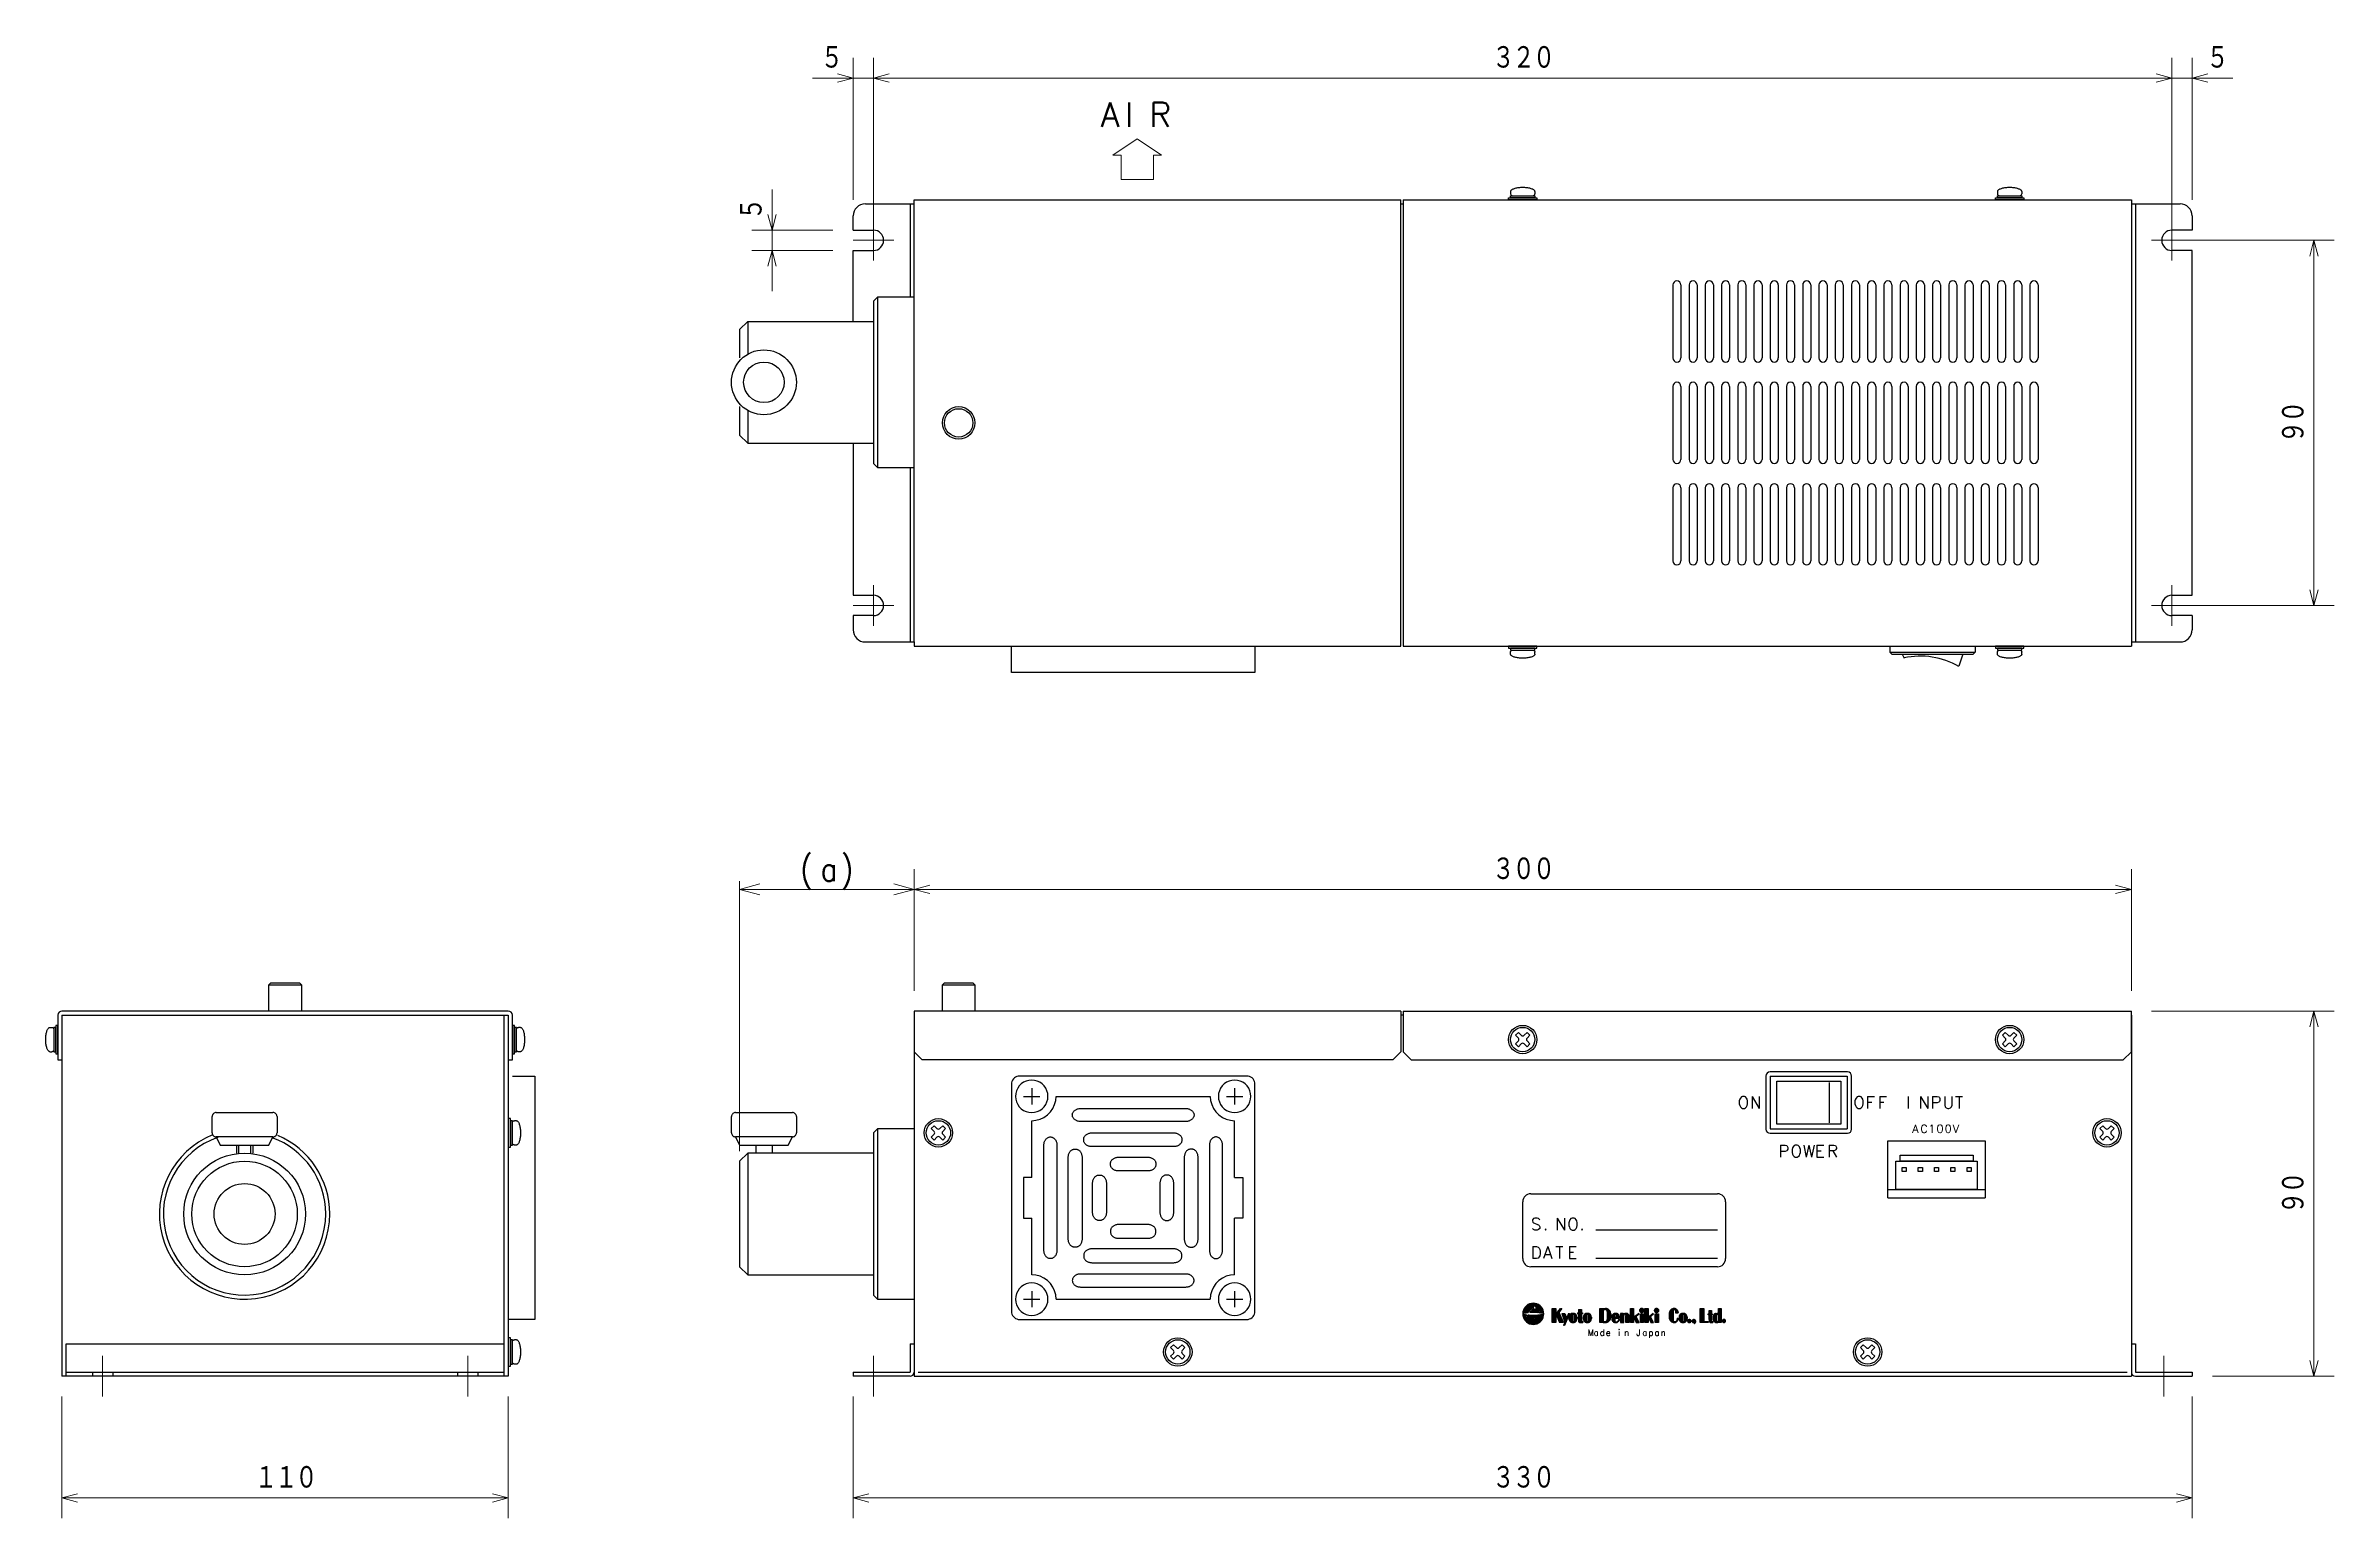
# Model space of a CAD drawing. Header units: millimetres. Extents: x 338 to 902, y 281 to 644.
import ezdxf

# ---------------------------------------------------------------- set-up
doc = ezdxf.new("R2010")
doc.units = ezdxf.units.MM
doc.linetypes.add('HIDDEN', pattern=[0.375, 0.25, -0.125])
doc.layers.get('0').update_dxf_attribs({"lineweight": 30})
doc.layers.add('寸法', color=7, linetype='Continuous', lineweight=15)
doc.styles.add('BIGFONT', font='txt.shx', dxfattribs={"bigfont": 'bigfont'})
doc.styles.get("Standard").update_dxf_attribs({"font": 'txt', "bigfont": 'extfont2.shx'})

# ---------------------------------------------------------------- blocks, each defined once
blk = doc.blocks.new('A$C14CE2B2E')
for p, q in [((198, 289), (210, 289)), ((209, 289), (209, 266)), ((210, 181), (210, 290)), ((210, 290), (330, 290)), ((330, 180), (330, 290)), ((330, 289), (330.5, 289)), ((330.5, 290), (330.5, 180)), ((330.5, 290), (510, 290)), ((356.5, 290.5), (363.5, 290.5)), ((356.5, 290), (356.5, 290.5)), ((363.5, 290), (356.5, 290)), ((357, 292), (357, 291.5)), ((357, 291), (363, 291)), ((357, 290.5), (357, 291)), ((363, 290.5), (357, 290.5)), ((357.5, 291), (362.5, 291)), ((363, 292), (363, 291.5)), ((363, 291), (363, 290.5)), ((363.5, 290.5), (363.5, 290)), ((476.5, 290.5), (483.5, 290.5)), ((476.5, 290), (476.5, 290.5)), ((483.5, 290), (476.5, 290)), ((477, 292), (477, 291.5)), ((477, 291), (483, 291)), ((477, 290.5), (477, 291)), ((483, 290.5), (477, 290.5)), ((477.5, 291), (482.5, 291)), ((483, 292), (483, 291.5)), ((483, 291), (483, 290.5)), ((483.5, 290.5), (483.5, 290)), ((510, 290), (510, 180)), ((510, 289), (522, 289)), ((511, 289), (511, 181)), ((195, 282.5), (195, 286)), ((195, 282.5), (200, 282.5)), ((525, 282.5), (520, 282.5)), ((525, 286), (525, 282.5)), ((201, 266), (200, 265)), ((201, 266), (201, 224)), ((210, 266), (201, 266)), ((397, 269), (397, 251)), ((399, 269), (399, 251)), ((401, 269), (401, 251)), ((403, 269), (403, 251)), ((405, 269), (405, 251)), ((407, 269), (407, 251)), ((409, 269), (409, 251)), ((411, 269), (411, 251)), ((413, 269), (413, 251)), ((415, 269), (415, 251)), ((417, 269), (417, 251)), ((419, 269), (419, 251)), ((421, 269), (421, 251)), ((423, 269), (423, 251)), ((425, 269), (425, 251)), ((427, 269), (427, 251)), ((429, 269), (429, 251)), ((431, 269), (431, 251)), ((433, 269), (433, 251)), ((435, 269), (435, 251)), ((437, 269), (437, 251)), ((439, 269), (439, 251)), ((441, 269), (441, 251)), ((443, 269), (443, 251)), ((445, 269), (445, 251)), ((447, 269), (447, 251)), ((449, 269), (449, 251)), ((451, 269), (451, 251)), ((453, 269), (453, 251)), ((455, 269), (455, 251)), ((457, 269), (457, 251)), ((459, 269), (459, 251)), ((461, 269), (461, 251)), ((463, 269), (463, 251)), ((465, 269), (465, 251)), ((467, 269), (467, 251)), ((469, 269), (469, 251)), ((471, 269), (471, 251)), ((473, 269), (473, 251)), ((475, 269), (475, 251)), ((477, 269), (477, 251)), ((479, 269), (479, 251)), ((481, 269), (481, 251)), ((483, 269), (483, 251)), ((485, 269), (485, 251)), ((487, 269), (487, 251)), ((169, 260), (167, 258)), ((169, 260), (169, 252)), ((169, 260), (200, 260)), ((200, 265), (200, 260)), ((200, 260), (200, 230)), ((167, 258), (167, 251)), ((397, 244), (397, 226)), ((399, 244), (399, 226)), ((401, 244), (401, 226)), ((403, 244), (403, 226)), ((405, 244), (405, 226)), ((407, 244), (407, 226)), ((409, 244), (409, 226)), ((411, 244), (411, 226)), ((413, 244), (413, 226)), ((415, 244), (415, 226)), ((417, 244), (417, 226)), ((419, 244), (419, 226)), ((421, 244), (421, 226)), ((423, 244), (423, 226)), ((425, 244), (425, 226)), ((427, 244), (427, 226)), ((429, 244), (429, 226)), ((431, 244), (431, 226)), ((433, 244), (433, 226)), ((435, 244), (435, 226)), ((437, 244), (437, 226)), ((439, 244), (439, 226)), ((441, 244), (441, 226)), ((443, 244), (443, 226)), ((445, 244), (445, 226)), ((447, 244), (447, 226)), ((449, 244), (449, 226)), ((451, 244), (451, 226)), ((453, 244), (453, 226)), ((455, 244), (455, 226)), ((457, 244), (457, 226)), ((459, 244), (459, 226)), ((461, 244), (461, 226)), ((463, 244), (463, 226)), ((465, 244), (465, 226)), ((467, 244), (467, 226)), ((469, 244), (469, 226)), ((471, 244), (471, 226)), ((473, 244), (473, 226)), ((475, 244), (475, 226)), ((477, 244), (477, 226)), ((479, 244), (479, 226)), ((481, 244), (481, 226)), ((483, 244), (483, 226)), ((485, 244), (485, 226)), ((487, 244), (487, 226)), ((167, 239), (167, 232)), ((169, 238), (169, 230)), ((167, 232), (169, 230)), ((169, 230), (200, 230)), ((200, 230), (200, 225)), ((200, 225), (201, 224)), ((201, 224), (210, 224)), ((209, 224), (209, 181)), ((397, 219), (397, 201)), ((399, 219), (399, 201)), ((401, 219), (401, 201)), ((403, 219), (403, 201)), ((405, 219), (405, 201)), ((407, 219), (407, 201)), ((409, 219), (409, 201)), ((411, 219), (411, 201)), ((413, 219), (413, 201)), ((415, 219), (415, 201)), ((417, 219), (417, 201)), ((419, 219), (419, 201)), ((421, 219), (421, 201)), ((423, 219), (423, 201)), ((425, 219), (425, 201)), ((427, 219), (427, 201)), ((429, 219), (429, 201)), ((431, 219), (431, 201)), ((433, 219), (433, 201)), ((435, 219), (435, 201)), ((437, 219), (437, 201)), ((439, 219), (439, 201)), ((441, 219), (441, 201)), ((443, 219), (443, 201)), ((445, 219), (445, 201)), ((447, 219), (447, 201)), ((449, 219), (449, 201)), ((451, 219), (451, 201)), ((453, 219), (453, 201)), ((455, 219), (455, 201)), ((457, 219), (457, 201)), ((459, 219), (459, 201)), ((461, 219), (461, 201)), ((463, 219), (463, 201)), ((465, 219), (465, 201)), ((467, 219), (467, 201)), ((469, 219), (469, 201)), ((471, 219), (471, 201)), ((473, 219), (473, 201)), ((475, 219), (475, 201)), ((477, 219), (477, 201)), ((479, 219), (479, 201)), ((481, 219), (481, 201)), ((483, 219), (483, 201)), ((485, 219), (485, 201)), ((487, 219), (487, 201)), ((525, 203), (525, 207.5)), ((200, 187.5), (195, 187.5)), ((195, 187.5), (195, 184)), ((525, 187.5), (520, 187.5)), ((525, 187.5), (525, 184)), ((198, 181), (210, 181)), ((210, 181), (210, 180)), ((510, 181), (522, 181)), ((210, 180), (330, 180)), ((234, 180), (294, 180)), ((234, 173.5), (234, 180)), ((294, 180), (294, 173.5)), ((330.5, 180), (510, 180)), ((363.5, 180), (356.5, 180)), ((356.5, 180), (356.5, 179.5)), ((356.5, 179.5), (363.5, 179.5)), ((363, 179.5), (357, 179.5)), ((357, 179.5), (357, 179)), ((357, 179), (363, 179)), ((357, 178), (357, 178.5)), ((357.5, 179), (362.5, 179)), ((363, 179), (363, 179.5)), ((363, 178), (363, 178.5)), ((363.5, 179.5), (363.5, 180)), ((450.5, 180), (450.5, 178.5)), ((450.5, 178.5), (451, 178)), ((450.5, 178.5), (471.5, 178.5)), ((451, 178), (471, 178)), ((453.5, 178), (454, 177)), ((468.5, 178), (467.5, 175)), ((471.5, 178.5), (471, 178)), ((471.5, 180), (471.5, 178.5)), ((483.5, 180), (476.5, 180)), ((476.5, 180), (476.5, 179.5)), ((476.5, 179.5), (483.5, 179.5)), ((483, 179.5), (477, 179.5)), ((477, 179.5), (477, 179)), ((477, 179), (483, 179)), ((477, 178), (477, 178.5)), ((477.5, 179), (482.5, 179)), ((483, 179), (483, 179.5)), ((483, 178), (483, 178.5)), ((483.5, 179.5), (483.5, 180)), ((294, 173.5), (234, 173.5)), ((51.5, 97), (51, 96.5)), ((51, 96.5), (59, 96.5)), ((51, 90), (51, 96.5)), ((51.5, 97), (58.5, 97)), ((58.5, 97), (59, 96.5)), ((59, 96.5), (59, 90)), ((217.5, 97), (217, 96.5)), ((217, 96.5), (225, 96.5)), ((217, 90), (217, 96.5)), ((217.5, 97), (224.5, 97)), ((224.5, 97), (225, 96.5)), ((225, 96.5), (225, 90)), ((-3, 86), (-2.5, 86)), ((-2, 86), (-2, 80)), ((-1.5, 86), (-2, 86)), ((-2, 85.5), (-2, 80.5)), ((-1.5, 86.5), (-1.5, 79.5)), ((-1, 86.5), (-1.5, 86.5)), ((-1.5, 80), (-1.5, 86)), ((-1, 89), (-1, 78)), ((-1, 79.5), (-1, 86.5)), ((110, 90), (0, 90)), ((0, 89), (0, 0)), ((0, 89), (110, 89)), ((59, 90), (51, 90)), ((109, 0), (109, 89)), ((110, 89), (110, 55)), ((111, 78), (111, 89)), ((111.5, 86.5), (111, 86.5)), ((111, 86.5), (111, 79.5)), ((111.5, 79.5), (111.5, 86.5)), ((112, 86), (111.5, 86)), ((111.5, 86), (111.5, 80)), ((112, 80), (112, 86)), ((112, 80.5), (112, 85.5)), ((113, 86), (112.5, 86)), ((330, 90), (210, 90)), ((210, 90), (210, 0)), ((225, 90), (217, 90)), ((330, 90), (330, 80)), ((330.5, 89), (330, 89)), ((330.5, 90), (330.5, 80)), ((330.5, 90), (510, 90)), ((330.5, 90), (510, 90)), ((510, 80), (510, 90)), ((510, 80), (510, 90)), ((510, 89), (510, 1)), ((510, 89), (510, 1)), ((-3, 80), (-2.5, 80)), ((-2, 80), (-1.5, 80)), ((-1.5, 79.5), (-1, 79.5)), ((111, 79.5), (111.5, 79.5)), ((111.5, 80), (112, 80)), ((113, 80), (112.5, 80)), ((210, 80), (212, 78)), ((330, 80), (328, 78)), ((330.5, 80), (332.5, 78)), ((508, 78), (510, 80)), ((508, 78), (510, 80)), ((-1, 78), (0, 78)), ((110, 78), (111, 78)), ((111, 74), (116.5, 74)), ((116.5, 74), (116.5, 14)), ((328, 78), (212, 78)), ((292, 74), (236, 74)), ((332.5, 78), (508, 78)), ((332.5, 78), (508, 78)), ((419.95, 74), (419.95, 60.9)), ((440.05, 75), (420.95, 75)), ((421, 74), (421, 61)), ((421, 74), (440, 74)), ((440, 74), (440, 61)), ((441.05, 60.9), (441.05, 74)), ((234, 72), (234, 16)), ((237, 69), (241, 69)), ((239, 71), (239, 67)), ((245, 69), (283, 69)), ((287, 69), (291, 69)), ((289, 71), (289, 67)), ((294, 16), (294, 72)), ((422.6, 72.75), (438.4, 72.75)), ((422.6, 62.15), (422.6, 72.75)), ((435.5, 72.45), (435.5, 62.45)), ((438.4, 72.75), (438.4, 62.15)), ((37, 60), (37, 64)), ((38, 65), (52, 65)), ((53, 64), (53, 60)), ((110.5, 63.5), (110, 63.5)), ((110, 63.5), (110, 56.5)), ((110.5, 56.5), (110.5, 63.5)), ((111, 63), (110.5, 63)), ((110.5, 63), (110.5, 57)), ((111, 57), (111, 63)), ((111, 57.5), (111, 62.5)), ((112, 63), (111.5, 63)), ((165, 60), (165, 64)), ((166, 65), (180, 65)), ((181, 64), (181, 60)), ((239, 49), (239, 63)), ((249, 64.4), (249, 64.4)), ((251, 66), (277, 66)), ((277, 62.8), (251, 62.8)), ((279, 64.4), (279, 64.4)), ((289, 49), (289, 63)), ((438.4, 62.15), (422.6, 62.15)), ((52, 59), (38, 59)), ((43, 57), (43, 55)), ((43.5, 57), (43.5, 55)), ((46.5, 57), (46.5, 55)), ((47, 57), (47, 55)), ((110, 56.5), (110.5, 56.5)), ((110.5, 57), (111, 57)), ((112, 57), (111.5, 57)), ((180, 59), (166, 59)), ((171, 57), (171, 55)), ((175, 57), (175, 55)), ((201, 61), (200, 60)), ((200, 60), (200, 55)), ((201, 61), (201, 19)), ((210, 61), (201, 61)), ((242, 31), (242, 57)), ((243.6, 59), (243.6, 59)), ((245.2, 57), (245.2, 31)), ((251.8, 58.2), (251.8, 58.4)), ((253.8, 60), (274, 60)), ((274, 56.6), (253.8, 56.6)), ((276, 58.4), (276, 58.2)), ((282.8, 57), (282.8, 31)), ((284.4, 59), (284.4, 59)), ((286, 31), (286, 57)), ((420.95, 59.9), (440.05, 59.9)), ((421, 61), (440, 61)), ((450, 44), (450, 58)), ((450, 58), (474, 58)), ((474, 58), (474, 44)), ((110, 55), (110, 1)), ((169, 55), (167, 53)), ((167, 53), (167, 27)), ((169, 55), (169, 25)), ((200, 55), (169, 55)), ((200, 55), (200, 25)), ((248, 33.8), (248, 54)), ((249.6, 56), (249.8, 56)), ((251.4, 54), (251.4, 33.8)), ((258.4, 52.2), (258.4, 52.4)), ((260.4, 54), (267.6, 54)), ((269.6, 52.4), (269.6, 52.2)), ((276.6, 54), (276.6, 33.8)), ((278.4, 56), (278.2, 56)), ((280, 33.8), (280, 54)), ((452, 53), (472, 53)), ((452, 46), (452, 53)), ((453, 54.5), (471, 54.5)), ((453, 53), (453, 54.5)), ((471, 53), (453, 53)), ((453.5, 51.5), (454.5, 51.5)), ((453.5, 50.5), (453.5, 51.5)), ((454.5, 51.5), (454.5, 50.5)), ((457.5, 51.5), (458.5, 51.5)), ((457.5, 50.5), (457.5, 51.5)), ((458.5, 51.5), (458.5, 50.5)), ((461.5, 51.5), (462.5, 51.5)), ((461.5, 50.5), (461.5, 51.5)), ((462.5, 51.5), (462.5, 50.5)), ((465.5, 51.5), (466.5, 51.5)), ((465.5, 50.5), (465.5, 51.5)), ((466.5, 51.5), (466.5, 50.5)), ((469.5, 51.5), (470.5, 51.5)), ((469.5, 50.5), (469.5, 51.5)), ((470.5, 51.5), (470.5, 50.5)), ((471, 54.5), (471, 53)), ((472, 53), (472, 46)), ((254, 40.4), (254, 47.6)), ((255.6, 49.6), (255.8, 49.6)), ((257.4, 47.6), (257.4, 40.4)), ((267.6, 50.6), (260.4, 50.6)), ((270.6, 47.6), (270.6, 40.4)), ((272.4, 49.6), (272.2, 49.6)), ((274, 40.4), (274, 47.6)), ((450, 46), (474, 46)), ((472, 46), (452, 46)), ((454.5, 50.5), (453.5, 50.5)), ((458.5, 50.5), (457.5, 50.5)), ((462.5, 50.5), (461.5, 50.5)), ((466.5, 50.5), (465.5, 50.5)), ((470.5, 50.5), (469.5, 50.5)), ((360, 29), (360, 43)), ((360, 29), (360, 43)), ((362, 45), (408, 45)), ((362, 45), (408, 45)), ((410, 43), (410, 29)), ((410, 43), (410, 29)), ((450, 44), (474, 44)), ((239, 25), (239, 39)), ((255.8, 38.4), (255.6, 38.4)), ((258.4, 35.8), (258.4, 35.6)), ((267.6, 37.4), (260.4, 37.4)), ((260.4, 34), (267.6, 34)), ((269.6, 35.6), (269.6, 35.8)), ((272.2, 38.4), (272.4, 38.4)), ((289, 25), (289, 39)), ((408, 36), (378, 36)), ((408, 36), (378, 36)), ((243.6, 29), (243.6, 29)), ((249.8, 31.8), (249.6, 31.8)), ((251.8, 29.8), (251.8, 29.6)), ((274, 31.4), (253.8, 31.4)), ((276, 29.6), (276, 29.8)), ((278.2, 31.8), (278.4, 31.8)), ((284.4, 29), (284.4, 29)), ((408, 29), (378, 29)), ((408, 29), (378, 29)), ((167, 27), (169, 25)), ((169, 25), (200, 25)), ((200, 25), (200, 20)), ((249, 23.6), (249, 23.6)), ((277, 25.2), (251, 25.2)), ((253.8, 28), (274, 28)), ((279, 23.6), (279, 23.6)), ((408, 27), (362, 27)), ((408, 27), (362, 27)), ((200, 20), (201, 19)), ((201, 19), (210, 19)), ((237, 19), (241, 19)), ((239, 21), (239, 17)), ((245, 19), (283, 19)), ((251, 22), (277, 22)), ((287, 19), (291, 19)), ((289, 21), (289, 17)), ((360.5941, 16.9581), (362.6008, 16.9581)), ((360.5941, 16.9581), (362.6008, 16.9581)), ((360.7428, 17.107), (362.6008, 17.107)), ((360.7428, 17.107), (362.6008, 17.107)), ((360.7428, 17.0326), (362.6008, 17.0326)), ((360.7428, 17.0326), (362.6008, 17.0326)), ((360.8914, 17.2558), (362.7494, 17.2558)), ((360.8914, 17.2558), (362.7494, 17.2558)), ((360.8914, 17.1814), (362.6751, 17.1814)), ((360.8914, 17.1814), (362.6751, 17.1814)), ((361.0401, 17.4046), (364.1616, 17.4046)), ((361.0401, 17.4046), (364.1616, 17.4046)), ((361.0401, 17.3302), (363.1211, 17.3302)), ((361.0401, 17.3302), (363.1211, 17.3302)), ((361.263, 17.5535), (364.0129, 17.5535)), ((361.263, 17.5535), (364.0129, 17.5535)), ((361.263, 17.4791), (364.0129, 17.4791)), ((361.263, 17.4791), (364.0129, 17.4791)), ((361.4117, 17.6279), (363.7899, 17.6279)), ((361.4117, 17.6279), (363.7899, 17.6279)), ((361.5603, 17.7023), (363.6413, 17.7023)), ((361.5603, 17.7023), (363.6413, 17.7023)), ((361.7833, 17.7767), (363.4927, 17.7767)), ((361.7833, 17.7767), (363.4927, 17.7767)), ((361.9319, 17.8512), (363.2697, 17.8512)), ((361.9319, 17.8512), (363.2697, 17.8512)), ((362.3035, 17.9256), (363.0467, 17.9256)), ((362.3035, 17.9256), (363.0467, 17.9256)), ((363.1211, 17.3302), (364.1616, 17.3302)), ((363.1211, 17.3302), (364.1616, 17.3302)), ((363.1954, 17.2558), (363.4183, 17.2558)), ((363.1954, 17.2558), (363.4183, 17.2558)), ((364.0129, 17.2558), (364.3102, 17.2558)), ((364.0129, 17.2558), (364.3102, 17.2558)), ((364.1616, 17.0326), (364.4588, 17.0326)), ((364.1616, 17.0326), (364.4588, 17.0326)), ((364.2359, 17.107), (364.4588, 17.107)), ((364.2359, 17.107), (364.4588, 17.107)), ((364.3102, 16.9581), (364.5332, 16.9581)), ((364.3102, 16.9581), (364.5332, 16.9581)), ((116.5, 14), (110, 14)), ((236, 14), (292, 14)), ((360.0739, 15.7674), (361.263, 15.7674)), ((360.0739, 15.7674), (361.263, 15.7674)), ((360.0739, 15.6186), (360.4455, 15.6186)), ((360.0739, 15.6186), (360.4455, 15.6186)), ((360.0739, 15.1721), (360.7428, 15.1721)), ((360.0739, 15.1721), (360.7428, 15.1721)), ((360.1482, 16.0651), (361.5603, 16.0651)), ((360.1482, 16.0651), (361.5603, 16.0651)), ((360.1482, 15.9907), (361.4117, 15.9907)), ((360.1482, 15.9907), (361.4117, 15.9907)), ((360.1482, 15.9163), (361.4117, 15.9163)), ((360.1482, 15.9163), (361.4117, 15.9163)), ((360.1482, 15.8418), (361.3373, 15.8418)), ((360.1482, 15.8418), (361.3373, 15.8418)), ((360.1482, 15.693), (361.0401, 15.693)), ((360.1482, 15.693), (361.0401, 15.693)), ((360.1482, 15.0977), (360.8914, 15.0977)), ((360.1482, 15.0977), (360.8914, 15.0977)), ((360.1482, 15.0232), (360.8171, 15.0232)), ((360.1482, 15.0232), (360.8171, 15.0232)), ((360.1482, 14.9488), (360.7428, 14.9488)), ((360.1482, 14.9488), (360.7428, 14.9488)), ((360.1482, 14.8744), (360.8171, 14.8744)), ((360.1482, 14.8744), (360.8171, 14.8744)), ((360.1482, 14.8), (360.6684, 14.8)), ((360.1482, 14.8), (360.6684, 14.8)), ((360.1482, 14.7256), (360.7428, 14.7256)), ((360.1482, 14.7256), (360.7428, 14.7256)), ((360.2225, 16.2139), (361.7089, 16.2139)), ((360.2225, 16.2139), (361.7089, 16.2139)), ((360.2225, 16.1395), (361.6346, 16.1395)), ((360.2225, 16.1395), (361.6346, 16.1395)), ((360.2225, 14.6511), (360.5941, 14.6511)), ((360.2225, 14.6511), (360.5941, 14.6511)), ((360.2225, 14.5767), (360.6684, 14.5767)), ((360.2225, 14.5767), (360.6684, 14.5767)), ((360.2225, 14.5023), (360.5941, 14.5023)), ((360.2225, 14.5023), (360.5941, 14.5023)), ((360.2968, 16.3628), (361.8576, 16.3628)), ((360.2968, 16.3628), (361.8576, 16.3628)), ((360.2968, 16.2884), (361.7089, 16.2884)), ((360.2968, 16.2884), (361.7089, 16.2884)), ((360.2968, 14.4279), (360.6684, 14.4279)), ((360.2968, 14.4279), (360.6684, 14.4279)), ((360.2968, 14.3535), (360.5941, 14.3535)), ((360.2968, 14.3535), (360.5941, 14.3535)), ((360.3712, 16.6605), (362.2292, 16.6605)), ((360.3712, 16.6605), (362.2292, 16.6605)), ((360.3712, 16.586), (362.0806, 16.586)), ((360.3712, 16.586), (362.0806, 16.586)), ((360.3712, 16.5116), (362.0806, 16.5116)), ((360.3712, 16.5116), (362.0806, 16.5116)), ((360.3712, 16.4372), (361.8576, 16.4372)), ((360.3712, 16.4372), (361.8576, 16.4372)), ((360.3712, 14.279), (360.6684, 14.279)), ((360.3712, 14.279), (360.6684, 14.279)), ((360.4455, 14.2046), (360.6684, 14.2046)), ((360.4455, 14.2046), (360.6684, 14.2046)), ((360.4455, 14.1302), (360.6684, 14.1302)), ((360.4455, 14.1302), (360.6684, 14.1302)), ((360.4455, 14.0558), (360.6684, 14.0558)), ((360.4455, 14.0558), (360.6684, 14.0558)), ((360.5198, 16.8093), (362.4522, 16.8093)), ((360.5198, 16.8093), (362.4522, 16.8093)), ((360.5198, 16.7349), (362.3035, 16.7349)), ((360.5198, 16.7349), (362.3035, 16.7349)), ((360.5198, 13.9814), (360.8171, 13.9814)), ((360.5198, 13.9814), (360.8171, 13.9814)), ((360.5941, 16.8837), (362.5265, 16.8837)), ((360.5941, 16.8837), (362.5265, 16.8837)), ((360.5941, 13.9069), (360.8171, 13.9069)), ((360.5941, 13.9069), (360.8171, 13.9069)), ((360.5941, 13.8325), (361.0401, 13.8325)), ((360.5941, 13.8325), (361.0401, 13.8325)), ((360.6684, 13.7581), (361.1144, 13.7581)), ((360.6684, 13.7581), (361.1144, 13.7581)), ((360.7428, 13.6837), (361.1887, 13.6837)), ((360.7428, 13.6837), (361.1887, 13.6837)), ((360.8914, 13.6093), (361.263, 13.6093)), ((360.8914, 13.6093), (361.263, 13.6093)), ((360.8914, 13.5348), (364.3102, 13.5348)), ((360.8914, 13.5348), (364.3102, 13.5348)), ((361.0401, 14.279), (362.4522, 14.279)), ((361.0401, 14.279), (362.4522, 14.279)), ((361.0401, 14.2046), (362.3035, 14.2046)), ((361.0401, 14.2046), (362.3035, 14.2046)), ((361.0401, 14.1302), (362.1549, 14.1302)), ((361.0401, 14.1302), (362.1549, 14.1302)), ((361.0401, 13.4604), (364.2359, 13.4604)), ((361.0401, 13.4604), (364.2359, 13.4604)), ((361.0401, 13.386), (364.1616, 13.386)), ((361.0401, 13.386), (364.1616, 13.386)), ((361.1144, 14.5767), (362.8238, 14.5767)), ((361.1144, 14.5767), (362.8238, 14.5767)), ((361.1144, 14.5023), (362.7494, 14.5023)), ((361.1144, 14.5023), (362.7494, 14.5023)), ((361.1144, 14.4279), (362.6008, 14.4279)), ((361.1144, 14.4279), (362.6008, 14.4279)), ((361.1144, 14.3535), (362.5265, 14.3535)), ((361.1144, 14.3535), (362.5265, 14.3535)), ((361.1144, 14.0558), (362.0806, 14.0558)), ((361.1144, 14.0558), (362.0806, 14.0558)), ((361.1144, 13.9814), (361.9319, 13.9814)), ((361.1144, 13.9814), (361.9319, 13.9814)), ((361.1887, 14.7256), (362.9724, 14.7256)), ((361.1887, 14.7256), (362.9724, 14.7256)), ((361.1887, 14.6511), (362.8981, 14.6511)), ((361.1887, 14.6511), (362.8981, 14.6511)), ((361.1887, 13.3116), (364.0129, 13.3116)), ((361.1887, 13.3116), (364.0129, 13.3116)), ((361.263, 14.9488), (363.1954, 14.9488)), ((361.263, 14.9488), (363.1954, 14.9488)), ((361.263, 14.8744), (363.1211, 14.8744)), ((361.263, 14.8744), (363.1211, 14.8744)), ((361.263, 14.8), (363.0467, 14.8)), ((361.263, 14.8), (363.0467, 14.8)), ((361.263, 13.9069), (361.7089, 13.9069)), ((361.263, 13.9069), (361.7089, 13.9069)), ((361.263, 13.2372), (363.9386, 13.2372)), ((361.263, 13.2372), (363.9386, 13.2372)), ((361.3373, 15.0232), (362.0806, 15.0232)), ((361.3373, 15.0232), (362.0806, 15.0232)), ((361.4117, 13.1628), (363.8643, 13.1628)), ((361.4117, 13.1628), (363.8643, 13.1628)), ((361.5603, 13.0883), (363.7156, 13.0883)), ((361.5603, 13.0883), (363.7156, 13.0883)), ((361.7089, 13.0139), (363.4927, 13.0139)), ((361.7089, 13.0139), (363.4927, 13.0139)), ((361.9319, 15.8418), (363.8643, 15.8418)), ((361.9319, 15.8418), (363.8643, 15.8418)), ((361.9319, 15.7674), (362.3035, 15.7674)), ((361.9319, 15.7674), (362.3035, 15.7674)), ((361.9319, 12.9395), (363.2697, 12.9395)), ((361.9319, 12.9395), (363.2697, 12.9395)), ((362.0062, 15.9163), (363.9386, 15.9163)), ((362.0062, 15.9163), (363.9386, 15.9163)), ((362.0062, 13.6093), (364.3845, 13.6093)), ((362.0062, 13.6093), (364.3845, 13.6093)), ((362.0806, 15.9907), (363.9386, 15.9907)), ((362.0806, 15.9907), (363.9386, 15.9907)), ((362.1549, 16.0651), (364.0129, 16.0651)), ((362.1549, 16.0651), (364.0129, 16.0651)), ((362.2292, 16.1395), (364.0129, 16.1395)), ((362.2292, 16.1395), (364.0129, 16.1395)), ((362.2292, 13.6837), (364.4588, 13.6837)), ((362.2292, 13.6837), (364.4588, 13.6837)), ((362.3035, 16.2139), (364.0872, 16.2139)), ((362.3035, 16.2139), (364.0872, 16.2139)), ((362.3778, 13.7581), (364.5332, 13.7581)), ((362.3778, 13.7581), (364.5332, 13.7581)), ((362.3778, 12.8651), (362.9724, 12.8651)), ((362.3778, 12.8651), (362.9724, 12.8651)), ((362.4522, 16.2884), (364.0872, 16.2884)), ((362.4522, 16.2884), (364.0872, 16.2884)), ((362.5265, 16.3628), (364.0872, 16.3628)), ((362.5265, 16.3628), (364.0872, 16.3628)), ((362.5265, 13.8325), (364.6075, 13.8325)), ((362.5265, 13.8325), (364.6075, 13.8325)), ((362.6008, 16.4372), (364.0872, 16.4372)), ((362.6008, 16.4372), (364.0872, 16.4372)), ((362.6008, 15.0232), (363.2697, 15.0232)), ((362.6008, 15.0232), (363.2697, 15.0232)), ((362.6751, 13.9069), (364.6818, 13.9069)), ((362.6751, 13.9069), (364.6818, 13.9069)), ((362.7494, 16.5116), (362.8238, 16.5116)), ((362.7494, 16.5116), (362.8238, 16.5116)), ((362.7494, 13.9814), (364.6818, 13.9814)), ((362.7494, 13.9814), (364.6818, 13.9814)), ((362.8981, 14.1302), (364.7561, 14.1302)), ((362.8981, 14.1302), (364.7561, 14.1302)), ((362.8981, 14.0558), (364.7561, 14.0558)), ((362.8981, 14.0558), (364.7561, 14.0558)), ((363.0467, 14.2046), (364.8304, 14.2046)), ((363.0467, 14.2046), (364.8304, 14.2046)), ((363.1211, 14.279), (364.9048, 14.279)), ((363.1211, 14.279), (364.9048, 14.279)), ((363.1954, 16.5116), (364.1616, 16.5116)), ((363.1954, 16.5116), (364.1616, 16.5116)), ((363.1954, 14.3535), (364.9048, 14.3535)), ((363.1954, 14.3535), (364.9048, 14.3535)), ((363.2697, 16.586), (364.1616, 16.586)), ((363.2697, 16.586), (364.1616, 16.586)), ((363.2697, 14.4279), (364.9791, 14.4279)), ((363.2697, 14.4279), (364.9791, 14.4279)), ((363.344, 16.7349), (364.0872, 16.7349)), ((363.344, 16.7349), (364.0872, 16.7349)), ((363.344, 16.6605), (364.1616, 16.6605)), ((363.344, 16.6605), (364.1616, 16.6605)), ((363.344, 14.5023), (364.9791, 14.5023)), ((363.344, 14.5023), (364.9791, 14.5023)), ((363.4183, 16.8093), (364.0872, 16.8093)), ((363.4183, 16.8093), (364.0872, 16.8093)), ((363.4183, 15.7674), (363.7899, 15.7674)), ((363.4183, 15.7674), (363.7899, 15.7674)), ((363.4183, 14.5767), (365.0534, 14.5767)), ((363.4183, 14.5767), (365.0534, 14.5767)), ((363.4927, 16.8837), (363.9386, 16.8837)), ((363.4927, 16.8837), (363.9386, 16.8837)), ((363.4927, 14.6511), (365.0534, 14.6511)), ((363.4927, 14.6511), (365.0534, 14.6511)), ((363.567, 14.7256), (365.0534, 14.7256)), ((363.567, 14.7256), (365.0534, 14.7256)), ((363.6413, 14.8), (365.0534, 14.8)), ((363.6413, 14.8), (365.0534, 14.8)), ((363.7156, 14.8744), (365.0534, 14.8744)), ((363.7156, 14.8744), (365.0534, 14.8744)), ((363.7899, 14.9488), (365.1277, 14.9488)), ((363.7899, 14.9488), (365.1277, 14.9488)), ((363.8643, 15.0232), (365.1277, 15.0232)), ((363.8643, 15.0232), (365.1277, 15.0232)), ((364.0872, 15.0977), (365.0534, 15.0977)), ((364.0872, 15.0977), (365.0534, 15.0977)), ((364.3102, 15.7674), (365.1277, 15.7674)), ((364.3102, 15.7674), (365.1277, 15.7674)), ((364.3102, 15.693), (365.0534, 15.693)), ((364.3102, 15.693), (365.0534, 15.693)), ((364.3845, 15.9163), (365.0534, 15.9163)), ((364.3845, 15.9163), (365.0534, 15.9163)), ((364.3845, 15.8418), (365.0534, 15.8418)), ((364.3845, 15.8418), (365.0534, 15.8418)), ((364.4588, 16.8093), (364.6818, 16.8093)), ((364.4588, 16.8093), (364.6818, 16.8093)), ((364.4588, 16.2139), (364.9791, 16.2139)), ((364.4588, 16.2139), (364.9791, 16.2139)), ((364.4588, 16.0651), (364.9791, 16.0651)), ((364.4588, 16.0651), (364.9791, 16.0651)), ((364.4588, 15.9907), (364.9791, 15.9907)), ((364.4588, 15.9907), (364.9791, 15.9907)), ((364.5332, 16.7349), (364.7561, 16.7349)), ((364.5332, 16.7349), (364.7561, 16.7349)), ((364.5332, 16.6605), (364.7561, 16.6605)), ((364.5332, 16.6605), (364.7561, 16.6605)), ((364.5332, 16.5116), (364.8304, 16.5116)), ((364.5332, 16.5116), (364.8304, 16.5116)), ((364.5332, 16.3628), (364.9048, 16.3628)), ((364.5332, 16.3628), (364.9048, 16.3628)), ((364.5332, 16.2884), (364.9048, 16.2884)), ((364.5332, 16.2884), (364.9048, 16.2884)), ((364.5332, 16.1395), (364.9791, 16.1395)), ((364.5332, 16.1395), (364.9791, 16.1395)), ((364.6075, 16.586), (364.7561, 16.586)), ((364.6075, 16.586), (364.7561, 16.586)), ((364.6075, 16.4372), (364.8304, 16.4372)), ((364.6075, 16.4372), (364.8304, 16.4372)), ((364.6075, 15.6186), (365.1277, 15.6186)), ((364.6075, 15.6186), (365.1277, 15.6186)), ((364.8304, 15.1721), (365.1277, 15.1721)), ((364.8304, 15.1721), (365.1277, 15.1721)), ((367.2917, 16.6979), (368.1778, 16.6979)), ((367.2917, 13.2456), (367.2917, 16.6979)), ((367.2917, 16.6979), (368.1778, 16.6979)), ((367.2917, 13.2456), (367.2917, 16.6979)), ((368.1778, 13.2456), (367.2917, 13.2456)), ((368.1778, 13.2456), (367.2917, 13.2456)), ((367.4025, 16.6979), (367.4025, 13.2456)), ((367.4025, 16.6979), (367.4025, 13.2456)), ((367.5132, 16.6979), (367.5132, 13.2456)), ((367.5132, 16.6979), (367.5132, 13.2456)), ((367.624, 16.6979), (367.624, 13.2456)), ((367.624, 16.6979), (367.624, 13.2456)), ((367.7347, 16.6979), (367.7347, 13.2456)), ((367.7347, 16.6979), (367.7347, 13.2456)), ((367.8455, 16.6979), (367.8455, 13.2456)), ((367.8455, 16.6979), (367.8455, 13.2456)), ((367.9562, 16.6979), (367.9562, 13.2456)), ((367.9562, 16.6979), (367.9562, 13.2456)), ((368.067, 16.6979), (368.067, 13.2456)), ((368.067, 16.6979), (368.067, 13.2456)), ((368.1778, 16.6979), (368.1778, 13.2456)), ((368.1778, 15.2694), (369.2853, 16.6979)), ((368.1778, 16.6979), (368.1778, 13.2456)), ((368.1778, 15.2694), (369.2853, 16.6979)), ((368.1778, 15.3884), (369.0638, 13.2456)), ((368.1778, 15.3884), (369.0638, 13.2456)), ((368.2442, 15.2694), (368.3107, 15.2694)), ((368.2442, 15.2694), (368.3107, 15.2694)), ((368.2885, 15.3884), (369.0638, 15.3884)), ((368.2885, 15.3884), (369.0638, 15.3884)), ((368.2885, 15.2694), (369.0638, 15.2694)), ((368.2885, 15.2694), (369.0638, 15.2694)), ((368.2885, 15.1503), (368.3993, 15.1503)), ((368.2885, 15.1503), (368.3993, 15.1503)), ((368.3328, 15.0313), (368.3993, 15.0313)), ((368.3328, 15.0313), (368.3993, 15.0313)), ((368.355, 15.5074), (369.0195, 15.5074)), ((368.355, 15.5074), (369.0195, 15.5074)), ((368.3993, 15.1503), (369.1746, 15.1503)), ((368.3993, 15.1503), (369.1746, 15.1503)), ((368.3993, 15.0313), (369.1746, 15.0313)), ((368.3993, 15.0313), (369.1746, 15.0313)), ((368.3993, 14.9122), (369.2853, 14.9122)), ((368.3993, 14.9122), (369.2853, 14.9122)), ((368.4436, 14.7932), (369.3296, 14.7932)), ((368.4436, 14.7932), (369.3296, 14.7932)), ((368.51, 15.6265), (368.9531, 15.6265)), ((368.51, 15.6265), (368.9531, 15.6265)), ((368.51, 14.6741), (369.3961, 14.6741)), ((368.51, 14.6741), (369.3961, 14.6741)), ((368.5543, 15.7455), (368.6208, 15.7455)), ((368.5543, 15.7455), (368.6208, 15.7455)), ((368.5765, 14.5551), (369.4626, 14.5551)), ((368.5765, 14.5551), (369.4626, 14.5551)), ((369.6176, 16.6979), (368.6208, 15.3884)), ((369.6176, 16.6979), (368.6208, 15.3884)), ((368.6208, 15.7455), (368.8423, 15.7455)), ((368.6208, 15.7455), (368.8423, 15.7455)), ((368.6208, 14.436), (369.5069, 14.436)), ((368.6208, 14.436), (369.5069, 14.436)), ((368.6429, 15.8646), (368.7316, 15.8646)), ((368.6429, 15.8646), (368.7316, 15.8646)), ((368.6651, 14.317), (369.5512, 14.317)), ((368.6651, 14.317), (369.5512, 14.317)), ((368.7316, 15.9836), (368.8645, 15.9836)), ((368.7316, 15.9836), (368.8645, 15.9836)), ((368.7316, 15.8646), (368.9531, 15.8646)), ((368.7316, 15.8646), (368.9531, 15.8646)), ((368.7316, 14.1979), (369.6176, 14.1979)), ((368.7316, 14.1979), (369.6176, 14.1979)), ((368.7316, 14.0789), (369.6176, 14.0789)), ((368.7316, 14.0789), (369.6176, 14.0789)), ((368.8423, 16.1027), (368.9531, 16.1027)), ((368.8423, 16.1027), (368.9531, 16.1027)), ((368.8423, 15.9836), (369.0638, 15.9836)), ((368.8423, 15.9836), (369.0638, 15.9836)), ((368.8423, 15.7455), (368.9309, 15.7455)), ((368.8423, 15.7455), (368.9309, 15.7455)), ((368.8423, 13.9598), (369.7284, 13.9598)), ((368.8423, 13.9598), (369.7284, 13.9598)), ((368.8423, 13.8408), (369.7284, 13.8408)), ((368.8423, 13.8408), (369.7284, 13.8408)), ((368.9531, 15.7455), (368.9309, 15.7932)), ((368.9531, 15.7455), (368.9309, 15.7932)), ((368.9531, 16.2217), (369.1746, 16.2217)), ((368.9531, 16.2217), (369.1746, 16.2217)), ((368.9531, 16.1027), (369.1746, 16.1027)), ((368.9531, 16.1027), (369.1746, 16.1027)), ((370.0607, 13.2456), (368.9531, 15.7455)), ((370.0607, 13.2456), (368.9531, 15.7455)), ((368.9531, 13.7218), (369.8391, 13.7218)), ((368.9531, 13.7218), (369.8391, 13.7218)), ((368.9531, 13.6027), (369.8391, 13.6027)), ((368.9531, 13.6027), (369.8391, 13.6027)), ((368.9531, 13.4837), (369.8391, 13.4837)), ((368.9531, 13.4837), (369.8391, 13.4837)), ((369.0195, 16.3408), (369.0638, 16.3408)), ((369.0195, 16.3408), (369.0638, 16.3408)), ((369.0638, 16.3408), (369.2853, 16.3408)), ((369.0638, 16.3408), (369.2853, 16.3408)), ((369.0638, 15.2694), (369.1081, 15.2694)), ((369.0638, 15.2694), (369.1081, 15.2694)), ((369.0638, 13.3646), (369.9499, 13.3646)), ((369.0638, 13.3646), (369.9499, 13.3646)), ((370.0607, 13.2456), (369.0638, 13.2456)), ((370.0607, 13.2456), (369.0638, 13.2456)), ((369.1081, 16.4598), (369.1746, 16.4598)), ((369.1081, 16.4598), (369.1746, 16.4598)), ((369.1746, 16.4598), (369.3961, 16.4598)), ((369.1746, 16.4598), (369.3961, 16.4598)), ((369.1746, 16.2217), (369.241, 16.2217)), ((369.1746, 16.2217), (369.241, 16.2217)), ((369.1746, 15.0313), (369.2189, 15.0313)), ((369.1746, 15.0313), (369.2189, 15.0313)), ((369.1967, 16.5789), (369.2853, 16.5789)), ((369.1967, 16.5789), (369.2853, 16.5789)), ((369.2853, 16.6979), (369.6176, 16.6979)), ((369.2853, 16.6979), (369.6176, 16.6979)), ((369.2853, 16.5789), (369.5069, 16.5789)), ((369.2853, 16.5789), (369.5069, 16.5789)), ((369.2853, 16.3408), (369.3296, 16.3408)), ((369.2853, 16.3408), (369.3296, 16.3408)), ((369.6176, 15.5074), (370.3929, 13.2456)), ((369.6176, 15.5074), (370.3929, 15.5074)), ((369.6176, 15.5074), (370.3929, 13.2456)), ((369.6176, 15.5074), (370.3929, 15.5074)), ((369.7284, 15.3884), (370.3929, 15.3884)), ((369.7284, 15.3884), (370.3929, 15.3884)), ((369.7284, 15.2694), (370.3929, 15.2694)), ((369.7284, 15.2694), (370.3929, 15.2694)), ((369.7284, 15.1503), (370.3929, 15.1503)), ((369.7284, 15.1503), (370.3929, 15.1503)), ((369.8391, 15.0313), (370.5037, 15.0313)), ((369.8391, 15.0313), (370.5037, 15.0313)), ((369.8391, 14.9122), (370.5037, 14.9122)), ((369.8391, 14.9122), (370.5037, 14.9122)), ((369.9499, 14.7932), (370.6144, 14.7932)), ((369.9499, 14.7932), (370.6144, 14.7932)), ((369.9499, 14.6741), (370.6144, 14.6741)), ((369.9499, 14.6741), (370.6144, 14.6741)), ((369.9499, 14.5551), (370.6144, 14.5551)), ((369.9499, 14.5551), (370.6144, 14.5551)), ((371.279, 15.5074), (370.0607, 12.5313)), ((371.279, 15.5074), (370.0607, 12.5313)), ((370.0607, 14.436), (370.7252, 14.436)), ((370.0607, 14.436), (370.7252, 14.436)), ((370.0607, 14.317), (370.7252, 14.317)), ((370.0607, 14.317), (370.7252, 14.317)), ((370.0607, 14.1979), (370.7252, 14.1979)), ((370.0607, 14.1979), (370.7252, 14.1979)), ((370.2822, 12.5313), (370.0607, 12.5313)), ((370.2822, 12.5313), (370.0607, 12.5313)), ((371.3897, 15.5074), (370.1714, 12.5313)), ((371.3897, 15.5074), (370.1714, 12.5313)), ((370.1714, 14.0789), (370.836, 14.0789)), ((370.1714, 14.0789), (370.836, 14.0789)), ((370.1714, 13.9598), (370.836, 13.9598)), ((370.1714, 13.9598), (370.836, 13.9598)), ((371.5005, 15.5074), (370.2822, 12.5313)), ((371.5005, 15.5074), (370.2822, 12.5313)), ((370.2822, 13.8408), (370.6144, 13.8408)), ((370.2822, 13.8408), (370.6144, 13.8408)), ((370.2822, 13.7218), (370.5037, 13.7218)), ((370.2822, 13.7218), (370.5037, 13.7218)), ((370.2822, 13.6027), (370.3929, 13.6027)), ((370.2822, 13.6027), (370.3929, 13.6027)), ((370.3929, 15.5074), (370.7252, 14.6741)), ((370.3929, 15.5074), (370.7252, 14.6741)), ((370.3929, 13.6027), (370.5037, 13.6027)), ((370.3929, 13.6027), (370.5037, 13.6027)), ((370.3929, 13.4837), (370.5037, 13.4837)), ((370.3929, 13.4837), (370.5037, 13.4837)), ((370.7252, 14.6741), (370.836, 14.436)), ((370.7252, 14.6741), (370.836, 14.436)), ((371.279, 15.5074), (371.5005, 15.5074)), ((371.279, 15.5074), (371.5005, 15.5074)), ((371.3897, 14.436), (371.3897, 14.1979)), ((371.3897, 14.436), (371.3897, 14.1979)), ((371.5005, 15.0313), (371.5005, 13.8408)), ((371.5005, 15.0313), (371.5005, 13.8408)), ((371.6113, 15.1503), (371.6113, 13.6027)), ((371.6113, 15.1503), (371.6113, 13.6027)), ((371.722, 15.2694), (371.722, 13.4837)), ((371.722, 15.2694), (371.722, 13.4837)), ((371.8328, 15.3884), (371.8328, 13.3646)), ((371.8328, 15.3884), (371.8328, 13.3646)), ((371.9435, 15.3884), (371.9435, 13.3646)), ((371.9435, 15.3884), (371.9435, 13.3646)), ((372.0543, 15.3884), (372.0543, 13.3646)), ((372.0543, 15.3884), (372.7188, 15.3884)), ((372.0543, 15.3884), (372.0543, 13.3646)), ((372.0543, 15.3884), (372.7188, 15.3884)), ((372.165, 15.5074), (372.2757, 15.5074)), ((372.165, 15.5074), (372.2757, 15.5074)), ((372.165, 15.1503), (372.165, 13.6026)), ((372.165, 15.1503), (372.165, 13.6026)), ((372.165, 13.2455), (372.2757, 13.2455)), ((372.165, 13.2455), (372.2757, 13.2455)), ((372.1651, 13.3646), (372.6081, 13.3646)), ((372.1651, 13.3646), (372.6081, 13.3646)), ((372.4973, 13.2455), (372.608, 13.2455)), ((372.4973, 13.2455), (372.608, 13.2455)), ((372.608, 15.1503), (372.608, 13.6026)), ((372.608, 15.1503), (372.608, 13.6026)), ((372.7188, 15.3884), (372.7188, 13.3646)), ((372.7188, 15.3884), (372.7188, 13.3646)), ((372.8296, 15.3884), (372.8296, 13.3646)), ((372.8296, 15.3884), (372.8296, 13.3646)), ((372.9404, 15.3884), (372.9404, 13.3646)), ((372.9404, 15.3884), (372.9404, 13.3646)), ((373.0511, 15.2694), (373.0511, 13.4837)), ((373.0511, 15.2694), (373.0511, 13.4837)), ((373.1619, 15.1503), (373.1619, 13.6027)), ((373.1619, 15.1503), (373.1619, 13.6027)), ((373.2726, 14.9122), (373.2726, 13.8408)), ((373.2726, 14.9122), (373.2726, 13.8408)), ((373.3833, 14.555), (373.3833, 14.1979)), ((373.3833, 14.555), (373.3833, 14.1979)), ((373.4942, 15.6265), (373.7157, 15.6265)), ((373.4942, 15.6265), (373.4942, 15.3884)), ((373.4942, 15.6265), (373.7157, 15.6265)), ((373.4942, 15.6265), (373.4942, 15.3884)), ((373.4942, 15.5074), (373.7157, 15.5074)), ((373.4942, 15.5074), (373.7157, 15.5074)), ((373.4942, 15.3884), (373.7157, 15.3884)), ((373.4942, 15.3884), (373.7157, 15.3884)), ((373.7157, 16.4598), (374.491, 16.4598)), ((373.7157, 16.4598), (373.7157, 14.0789)), ((373.7157, 16.4598), (374.491, 16.4598)), ((373.7157, 16.4598), (373.7157, 14.0789)), ((373.7157, 16.3408), (374.491, 16.3408)), ((373.7157, 16.3408), (374.491, 16.3408)), ((373.7157, 16.2217), (374.491, 16.2217)), ((373.7157, 16.2217), (374.491, 16.2217)), ((373.7157, 16.1027), (374.491, 16.1027)), ((373.7157, 16.1027), (374.491, 16.1027)), ((373.7157, 15.9836), (374.491, 15.9836)), ((373.7157, 15.9836), (374.491, 15.9836)), ((373.7157, 15.8646), (374.491, 15.8646)), ((373.7157, 15.8646), (374.491, 15.8646)), ((373.7157, 15.7455), (374.491, 15.7455)), ((373.7157, 15.7455), (374.491, 15.7455)), ((373.7157, 15.6265), (374.491, 15.6265)), ((373.7157, 15.6265), (374.491, 15.6265)), ((373.7157, 15.5074), (374.491, 15.5074)), ((373.7157, 15.5074), (374.491, 15.5074)), ((373.7157, 15.3884), (374.491, 15.3884)), ((373.7157, 15.3884), (374.491, 15.3884)), ((373.7157, 15.2694), (374.491, 15.2694)), ((373.7157, 15.2694), (374.491, 15.2694)), ((373.7157, 15.1503), (374.491, 15.1503)), ((373.7157, 15.1503), (374.491, 15.1503)), ((373.7157, 15.0313), (374.491, 15.0313)), ((373.7157, 15.0313), (374.491, 15.0313)), ((373.7157, 14.9122), (374.491, 14.9122)), ((373.7157, 14.9122), (374.491, 14.9122)), ((373.7157, 14.7932), (374.491, 14.7932)), ((373.7157, 14.7932), (374.491, 14.7932)), ((373.7157, 14.6741), (374.491, 14.6741)), ((373.7157, 14.6741), (374.491, 14.6741)), ((373.7157, 14.5551), (374.491, 14.5551)), ((373.7157, 14.5551), (374.491, 14.5551)), ((373.7157, 14.436), (374.491, 14.436)), ((373.7157, 14.436), (374.491, 14.436)), ((373.7157, 14.317), (374.491, 14.317)), ((373.7157, 14.317), (374.491, 14.317)), ((373.7157, 14.1979), (374.491, 14.1979)), ((373.7157, 14.1979), (374.491, 14.1979)), ((373.7157, 14.0789), (373.7157, 13.7218)), ((373.7157, 14.0789), (374.491, 14.0789)), ((373.7157, 14.0789), (373.7157, 13.7218)), ((373.7157, 14.0789), (374.491, 14.0789)), ((373.7157, 13.9598), (374.491, 13.9598)), ((373.7157, 13.9598), (374.491, 13.9598)), ((373.7157, 13.8408), (374.491, 13.8408)), ((373.7157, 13.8408), (374.491, 13.8408)), ((373.7157, 13.7218), (374.491, 13.7218)), ((373.7157, 13.7218), (374.491, 13.7218)), ((373.7157, 13.6027), (374.491, 13.6027)), ((373.7157, 13.6027), (374.491, 13.6027)), ((373.8264, 13.4837), (374.6017, 13.4837)), ((373.8264, 13.4837), (374.6017, 13.4837)), ((373.9372, 13.3646), (374.7125, 13.3646)), ((373.9372, 13.3646), (374.7125, 13.3646)), ((374.1587, 13.2456), (374.8232, 13.2456)), ((374.1587, 13.2456), (374.8232, 13.2456)), ((374.491, 16.4598), (374.491, 14.0789)), ((374.491, 16.4598), (374.491, 14.0789)), ((374.491, 15.6265), (374.7125, 15.6265)), ((374.491, 15.6265), (374.7125, 15.6265)), ((374.491, 15.5074), (374.7125, 15.5074)), ((374.491, 15.5074), (374.7125, 15.5074)), ((374.7125, 15.3884), (374.491, 15.3884)), ((374.7125, 15.3884), (374.491, 15.3884)), ((374.491, 14.0789), (374.491, 13.8408)), ((374.491, 14.0789), (374.491, 13.8408)), ((374.7125, 15.6265), (374.7125, 15.3884)), ((374.7125, 15.6265), (374.7125, 15.3884)), ((374.8232, 13.4837), (374.8232, 13.2456)), ((374.8232, 13.4837), (374.8232, 13.2456)), ((374.934, 14.436), (374.934, 14.1979)), ((374.934, 14.436), (374.934, 14.1979)), ((375.0448, 14.9122), (375.0448, 13.8408)), ((375.0448, 14.9122), (375.0448, 13.8408)), ((375.1555, 15.1503), (375.1555, 13.6027)), ((375.1555, 15.1503), (375.1555, 13.6027)), ((375.2663, 15.2694), (375.2663, 13.4837)), ((375.2663, 15.2694), (375.2663, 13.4837)), ((375.377, 15.3884), (375.377, 13.3646)), ((375.377, 15.3884), (375.377, 13.3646)), ((375.4878, 15.3884), (375.4878, 13.3646)), ((375.4878, 15.3884), (375.4878, 13.3646)), ((375.5986, 15.3884), (376.2631, 15.3884)), ((375.5986, 15.3884), (375.5986, 13.3646)), ((375.5986, 15.3884), (376.2631, 15.3884)), ((375.5986, 15.3884), (375.5986, 13.3646)), ((375.5986, 13.3646), (376.2631, 13.3646)), ((375.5986, 13.3646), (376.2631, 13.3646)), ((375.7093, 15.5074), (375.82, 15.5074)), ((375.7093, 15.5074), (375.82, 15.5074)), ((375.7093, 15.1503), (375.7093, 13.6026)), ((375.7093, 15.1503), (375.7093, 13.6026)), ((375.7093, 13.2455), (375.82, 13.2455)), ((375.7093, 13.2455), (375.82, 13.2455)), ((376.0416, 13.2455), (376.1523, 13.2455)), ((376.0416, 13.2455), (376.1523, 13.2455)), ((376.1523, 15.1503), (376.1523, 13.6026)), ((376.1523, 15.1503), (376.1523, 13.6026)), ((376.2631, 15.3884), (376.2631, 13.3646)), ((376.2631, 15.3884), (376.2631, 13.3646)), ((376.3739, 15.3884), (376.3739, 15.2694)), ((376.3739, 15.3884), (376.3739, 15.2694)), ((376.3739, 15.2694), (376.3739, 13.3646)), ((376.3739, 15.2694), (376.3739, 13.3646)), ((376.4846, 15.3884), (376.4846, 13.3646)), ((376.4846, 15.3884), (376.4846, 13.3646)), ((376.5954, 15.2694), (376.5954, 13.4837)), ((376.5954, 15.2694), (376.5954, 13.4837)), ((376.7061, 15.1503), (376.7061, 13.6027)), ((376.7061, 15.1503), (376.7061, 13.6027)), ((376.8169, 14.9122), (376.8169, 13.7218)), ((376.8169, 14.9122), (376.8169, 13.7218)), ((376.9276, 14.555), (376.9276, 14.1979)), ((376.9276, 14.555), (376.9276, 14.1979)), ((379.0321, 16.6979), (379.8074, 16.6979)), ((379.0321, 13.2456), (379.0321, 16.6979)), ((379.0321, 16.6979), (379.8074, 16.6979)), ((379.0321, 13.2456), (379.0321, 16.6979)), ((379.8074, 13.2456), (379.0321, 13.2456)), ((379.8074, 13.2456), (379.0321, 13.2456)), ((379.1428, 16.6979), (379.1428, 13.2456)), ((379.1428, 16.6979), (379.1428, 13.2456)), ((379.2536, 16.6979), (379.2536, 13.2456)), ((379.2536, 16.6979), (379.2536, 13.2456)), ((379.3643, 16.6979), (379.3643, 13.2456)), ((379.3643, 16.6979), (379.3643, 13.2456)), ((379.4751, 16.6979), (379.4751, 13.2456)), ((379.4751, 16.6979), (379.4751, 13.2456)), ((379.5858, 16.6979), (379.5858, 13.2456)), ((379.5858, 16.6979), (379.5858, 13.2456)), ((379.6966, 16.6979), (379.6966, 13.2456)), ((379.6966, 16.6979), (379.6966, 13.2456)), ((379.8074, 16.6979), (379.8074, 13.2456)), ((379.8074, 16.6979), (380.3611, 16.6979)), ((379.8074, 16.6979), (379.8074, 13.2456)), ((379.8074, 16.6979), (380.3611, 16.6979)), ((379.8074, 16.4598), (380.0289, 16.4598)), ((379.8074, 16.4598), (380.0289, 16.4598)), ((379.8074, 13.4837), (380.0289, 13.4837)), ((379.8074, 13.4837), (380.0289, 13.4837)), ((379.8074, 13.2456), (380.3611, 13.2456)), ((379.8074, 13.2456), (380.3611, 13.2456)), ((379.9181, 16.6979), (379.9181, 16.4598)), ((379.9181, 16.6979), (379.9181, 16.4598)), ((379.9181, 13.4837), (379.9181, 13.2456)), ((379.9181, 13.4837), (379.9181, 13.2456)), ((380.0289, 16.6979), (380.0289, 16.4598)), ((380.0289, 16.6979), (380.0289, 16.4598)), ((380.0289, 16.4598), (380.3611, 16.4598)), ((380.0289, 16.4598), (380.3611, 16.4598)), ((380.0289, 13.4837), (380.3611, 13.4837)), ((380.0289, 13.4837), (380.0289, 13.2456)), ((380.0289, 13.4837), (380.3611, 13.4837)), ((380.0289, 13.4837), (380.0289, 13.2456)), ((380.1396, 16.6979), (380.1396, 16.4598)), ((380.1396, 16.6979), (380.1396, 16.4598)), ((380.1396, 13.4837), (380.1396, 13.2456)), ((380.1396, 13.4837), (380.1396, 13.2456)), ((380.2504, 16.6979), (380.2504, 16.4598)), ((380.2504, 16.6979), (380.2504, 16.4598)), ((380.2504, 13.4837), (380.2504, 13.2456)), ((380.2504, 13.4837), (380.2504, 13.2456)), ((380.339, 16.6979), (380.3833, 16.6979)), ((380.339, 16.6979), (380.3833, 16.6979)), ((380.3611, 16.6979), (380.3611, 16.4598)), ((380.3611, 16.6979), (380.3611, 16.4598)), ((380.3611, 13.4837), (380.3611, 13.2456)), ((380.3611, 13.4837), (380.3611, 13.2456)), ((380.3611, 13.2456), (380.4719, 13.2456)), ((380.3611, 13.2456), (380.4719, 13.2456)), ((380.3833, 16.6979), (380.4055, 16.6979)), ((380.3833, 16.6979), (380.4055, 16.6979)), ((380.4719, 16.6979), (380.4719, 16.4598)), ((380.4719, 16.6979), (380.4719, 16.4598)), ((380.4719, 13.4837), (380.4719, 13.2456)), ((380.4719, 13.4837), (380.4719, 13.2456)), ((380.5827, 16.6503), (380.5827, 16.4122)), ((380.5827, 16.6503), (380.5827, 16.4122)), ((380.5827, 13.4837), (380.5827, 13.3646)), ((380.5827, 13.4837), (380.5827, 13.3646)), ((380.5827, 13.3646), (380.5827, 13.2694)), ((380.5827, 13.3646), (380.5827, 13.2694)), ((380.6934, 16.5789), (380.6934, 16.3408)), ((380.6934, 16.5789), (380.6934, 16.3408)), ((380.6934, 13.6027), (380.6934, 13.3646)), ((380.6934, 13.6027), (380.6934, 13.3646)), ((380.8042, 16.5789), (380.8042, 16.1027)), ((380.8042, 16.5789), (380.8042, 16.1027)), ((380.8042, 15.9836), (380.8042, 14.0789)), ((380.8042, 15.9836), (380.8042, 14.0789)), ((380.8042, 14.0789), (380.8042, 13.9598)), ((380.8042, 14.0789), (380.8042, 13.9598)), ((380.8042, 13.7932), (380.8042, 13.317)), ((380.8042, 13.7932), (380.8042, 13.317)), ((380.9149, 16.5789), (380.9149, 13.3646)), ((380.9149, 16.5789), (380.9149, 13.3646)), ((381.0257, 16.5074), (381.0257, 13.4122)), ((381.0257, 16.5074), (381.0257, 13.4122)), ((381.1365, 16.4598), (381.1365, 13.4837)), ((381.1365, 16.4598), (381.1365, 13.4837)), ((381.2472, 16.3408), (381.2472, 13.6027)), ((381.2472, 16.3408), (381.2472, 13.6027)), ((381.358, 16.2217), (381.358, 13.7218)), ((381.358, 16.2217), (381.358, 13.7218)), ((381.4687, 16.0789), (381.4687, 15.9836)), ((381.4687, 16.0789), (381.4687, 15.9836)), ((381.4687, 15.9836), (381.4687, 13.8408)), ((381.4687, 15.9836), (381.4687, 13.8408)), ((381.5795, 15.7455), (381.5795, 14.1979)), ((381.5795, 15.7455), (381.5795, 14.1979)), ((381.6902, 15.3884), (381.6902, 15.2694)), ((381.6902, 15.3884), (381.6902, 15.2694)), ((381.6902, 15.2694), (381.6902, 14.6741)), ((381.6902, 15.2694), (381.6902, 14.6741)), ((381.9561, 14.436), (381.9561, 14.1979)), ((381.9561, 14.436), (381.9561, 14.1979)), ((382.0225, 14.9122), (382.0225, 13.8408)), ((382.0225, 14.9122), (382.0225, 13.8408)), ((382.1333, 15.1503), (382.1333, 13.6027)), ((382.1333, 15.1503), (382.1333, 13.6027)), ((382.244, 15.2694), (382.244, 13.4837)), ((382.244, 15.2694), (382.244, 13.4837)), ((382.3548, 15.2694), (382.3548, 13.4837)), ((382.3548, 15.2694), (382.3548, 13.4837)), ((382.4656, 15.3884), (382.4656, 13.3646)), ((382.4656, 15.3884), (382.4656, 13.3646)), ((382.5763, 15.3884), (382.5763, 13.3646)), ((382.5763, 15.3884), (382.5763, 13.3646)), ((382.6969, 15.5074), (382.8028, 15.5074)), ((382.6969, 15.5074), (382.8028, 15.5074)), ((382.6969, 15.1503), (382.6969, 13.6026)), ((382.6969, 15.1503), (382.6969, 13.6026)), ((382.6969, 14.555), (383.1203, 14.555)), ((382.6969, 14.555), (383.1203, 14.555)), ((382.6969, 14.3169), (383.8611, 14.3169)), ((382.6969, 14.3169), (383.8611, 14.3169)), ((382.6969, 13.2455), (382.8028, 13.2455)), ((382.6969, 13.2455), (382.8028, 13.2455)), ((382.7092, 15.4598), (382.7092, 15.317)), ((382.7092, 15.4598), (382.7092, 15.317)), ((382.7092, 13.4122), (382.7092, 13.317)), ((382.7092, 13.4122), (382.7092, 13.317)), ((382.7978, 14.5551), (382.7978, 14.317)), ((382.7978, 14.5551), (382.7978, 14.317)), ((382.7978, 13.3646), (382.7978, 13.2694)), ((382.7978, 13.3646), (382.7978, 13.2694)), ((382.8421, 15.4598), (382.8421, 15.4122)), ((382.8421, 15.4598), (382.8421, 15.4122)), ((382.8864, 13.3646), (382.8864, 13.2218)), ((382.8864, 13.3646), (382.8864, 13.2218)), ((382.9086, 14.5551), (382.9086, 14.317)), ((382.9086, 14.5551), (382.9086, 14.317)), ((382.9307, 15.4598), (382.9307, 15.4122)), ((382.9307, 15.4598), (382.9307, 15.4122)), ((383.0144, 13.2455), (383.1203, 13.2455)), ((383.0144, 13.2455), (383.1203, 13.2455)), ((383.0193, 15.4598), (383.0193, 15.4122)), ((383.0193, 15.4598), (383.0193, 15.4122)), ((383.0193, 14.5551), (383.0193, 14.317)), ((383.0193, 14.5551), (383.0193, 14.317)), ((383.0193, 13.3646), (383.0193, 13.2694)), ((383.0193, 13.3646), (383.0193, 13.2694)), ((383.1079, 13.3646), (383.1079, 13.2694)), ((383.1079, 13.3646), (383.1079, 13.2694)), ((383.1203, 15.1503), (383.1203, 14.555)), ((383.1203, 15.1503), (383.1203, 14.555)), ((383.1301, 15.3884), (383.1301, 15.2694)), ((383.1301, 15.3884), (383.1301, 15.2694)), ((383.1301, 14.5551), (383.1301, 14.317)), ((383.1301, 14.5551), (383.1301, 14.317)), ((383.1523, 15.2694), (383.1523, 14.5551)), ((383.1523, 15.2694), (383.1523, 14.5551)), ((383.1966, 13.4122), (383.1966, 13.2694)), ((383.1966, 13.4122), (383.1966, 13.2694)), ((383.2409, 15.3884), (383.2409, 14.317)), ((383.2409, 15.3884), (383.2409, 14.317)), ((383.2852, 13.4599), (383.2852, 13.317)), ((383.2852, 13.4599), (383.2852, 13.317)), ((383.3516, 15.3884), (383.3516, 14.317)), ((383.3516, 15.3884), (383.3516, 14.317)), ((383.3738, 13.5075), (383.3738, 13.3646)), ((383.3738, 13.5075), (383.3738, 13.3646)), ((383.4624, 15.2694), (383.4624, 14.317)), ((383.4624, 15.2694), (383.4624, 14.317)), ((383.4624, 13.6027), (383.4624, 13.4599)), ((383.4624, 13.6027), (383.4624, 13.4599)), ((383.551, 13.6979), (383.551, 13.5551)), ((383.551, 13.6979), (383.551, 13.5551)), ((383.5731, 15.1503), (383.5731, 14.317)), ((383.5731, 15.1503), (383.5731, 14.317)), ((383.6396, 13.8408), (383.6396, 13.6027)), ((383.6396, 13.8408), (383.6396, 13.6027)), ((383.8188, 13.7931), (383.6494, 13.6026)), ((383.8188, 13.7931), (383.6494, 13.6026)), ((383.6839, 15.0313), (383.6839, 14.317)), ((383.6839, 15.0313), (383.6839, 14.317)), ((383.6918, 14.0788), (383.6918, 13.936)), ((383.6918, 14.0788), (383.7764, 14.0788)), ((383.6918, 14.0788), (383.6918, 13.936)), ((383.6918, 14.0788), (383.7764, 14.0788)), ((383.7282, 14.0789), (383.7282, 13.7456)), ((383.7282, 14.0789), (383.7282, 13.7456)), ((383.7553, 14.0788), (383.8611, 14.0788)), ((383.7553, 14.0788), (383.8611, 14.0788)), ((383.7946, 14.7932), (383.7946, 14.317)), ((383.7946, 14.7932), (383.7946, 14.317)), ((383.8168, 14.0789), (383.8168, 13.8408)), ((383.8168, 14.0789), (383.8168, 13.8408)), ((383.8611, 13.936), (383.8188, 13.7931)), ((383.8611, 13.936), (383.8188, 13.7931)), ((383.8611, 14.555), (383.8611, 14.3169)), ((383.8611, 14.555), (383.8611, 14.3169)), ((383.8611, 14.0788), (383.8611, 14.0312)), ((383.8611, 14.0788), (383.8611, 14.0312)), ((383.8611, 14.0312), (383.8611, 13.936)), ((383.8611, 14.0312), (383.8611, 13.936)), ((384.1269, 15.5074), (384.1269, 13.2455)), ((384.7914, 15.5074), (384.1269, 15.5074)), ((384.1269, 15.5074), (384.1269, 13.2455)), ((384.7914, 15.5074), (384.1269, 15.5074)), ((384.1269, 13.2455), (384.9022, 13.2455)), ((384.1269, 13.2455), (384.9022, 13.2455)), ((384.2377, 15.5074), (384.2377, 13.2456)), ((384.2377, 15.5074), (384.2377, 13.2456)), ((384.3484, 15.5074), (384.3484, 13.2456)), ((384.3484, 15.5074), (384.3484, 13.2456)), ((384.4592, 15.5074), (384.4592, 13.2456)), ((384.4592, 15.5074), (384.4592, 13.2456)), ((384.57, 15.5074), (384.57, 13.2456)), ((384.57, 15.5074), (384.57, 13.2456)), ((384.6807, 15.5074), (384.6807, 13.2456)), ((384.6807, 15.5074), (384.6807, 13.2456)), ((384.9022, 15.3884), (384.7914, 15.5074)), ((384.9022, 15.3884), (384.7914, 15.5074)), ((384.7915, 15.5074), (384.7915, 13.2456)), ((384.7915, 15.5074), (384.7915, 13.2456)), ((384.9022, 13.2455), (384.9022, 15.3884)), ((384.9022, 13.2455), (384.9022, 15.3884)), ((384.9022, 15.2455), (384.9244, 15.2694)), ((384.9022, 15.2455), (384.9244, 15.2694)), ((384.9244, 15.0551), (384.9022, 14.9598)), ((384.9244, 15.0551), (384.9022, 14.9598)), ((384.9687, 15.2932), (384.9687, 15.1979)), ((384.9687, 15.2932), (384.9687, 15.1979)), ((385.013, 15.3408), (385.013, 15.2694)), ((385.013, 15.3408), (385.013, 15.2694)), ((385.0573, 15.3646), (385.0573, 15.2694)), ((385.0573, 15.3646), (385.0573, 15.2694)), ((385.1237, 15.3884), (385.1237, 15.317)), ((385.1237, 15.3884), (385.1237, 15.317)), ((385.1902, 15.436), (385.1902, 15.317)), ((385.1902, 15.436), (385.1902, 15.317)), ((385.2567, 15.4598), (385.2567, 15.317)), ((385.2567, 15.4598), (385.2567, 15.317)), ((385.3231, 15.4598), (385.3231, 15.2932)), ((385.3231, 15.4598), (385.3231, 15.2932)), ((385.4117, 15.4836), (385.4117, 15.1979)), ((385.4117, 15.4836), (385.4117, 15.1979)), ((385.456, 15.0312), (385.456, 14.8884)), ((385.456, 15.0312), (385.456, 14.8884)), ((385.456, 13.2455), (385.456, 14.9122)), ((385.456, 13.2455), (385.456, 14.9122)), ((386.2313, 13.2455), (385.456, 13.2455)), ((386.2313, 13.2455), (385.456, 13.2455)), ((385.4782, 15.4836), (385.4782, 15.0789)), ((385.4782, 15.4836), (385.4782, 15.0789)), ((385.5668, 15.5074), (385.5668, 15.1503)), ((385.5668, 15.5074), (385.5668, 15.1503)), ((385.5668, 15.1503), (385.5668, 13.2456)), ((385.5668, 15.1503), (385.5668, 13.2456)), ((385.6775, 15.5074), (385.7883, 15.4598)), ((385.6775, 15.5074), (385.7883, 15.4598)), ((385.6775, 15.4836), (385.6775, 15.1503)), ((385.6775, 15.4836), (385.6775, 15.1503)), ((385.6775, 15.1503), (385.6775, 13.2456)), ((385.6775, 15.1503), (385.6775, 13.2456)), ((385.7883, 15.436), (385.7883, 15.1265)), ((385.7883, 15.436), (385.7883, 15.1265)), ((385.7883, 15.1503), (385.7883, 13.2456)), ((385.7883, 15.1503), (385.7883, 13.2456)), ((385.8991, 15.3884), (385.8991, 15.1503)), ((385.8991, 15.3884), (385.8991, 15.1503)), ((385.8991, 15.1503), (385.8991, 13.2456)), ((385.8991, 15.1503), (385.8991, 13.2456)), ((386.0098, 15.2932), (386.0098, 15.1503)), ((386.0098, 15.2932), (386.0098, 15.1503)), ((386.0098, 15.1503), (386.0098, 13.2456)), ((386.0098, 15.1503), (386.0098, 13.2456)), ((386.1206, 15.1503), (386.1206, 13.2456)), ((386.1206, 15.1503), (386.1206, 13.2456)), ((386.2313, 13.2455), (386.2313, 14.9122)), ((386.2313, 13.2455), (386.2313, 14.9122)), ((386.5636, 16.6979), (387.3389, 16.6979)), ((386.5636, 13.2456), (386.5636, 16.6979)), ((386.5636, 16.6979), (387.3389, 16.6979)), ((386.5636, 13.2456), (386.5636, 16.6979)), ((387.3389, 13.2456), (386.5636, 13.2456)), ((387.3389, 13.2456), (386.5636, 13.2456)), ((386.6744, 16.6979), (386.6744, 13.2456)), ((386.6744, 16.6979), (386.6744, 13.2456)), ((386.7851, 16.6979), (386.7851, 13.2456)), ((386.7851, 16.6979), (386.7851, 13.2456)), ((386.8959, 16.6979), (386.8959, 13.2456)), ((386.8959, 16.6979), (386.8959, 13.2456)), ((387.0066, 16.6979), (387.0066, 13.2456)), ((387.0066, 16.6979), (387.0066, 13.2456)), ((387.1174, 16.6979), (387.1174, 13.2456)), ((387.1174, 16.6979), (387.1174, 13.2456)), ((387.1174, 16.6979), (387.1174, 13.2456)), ((387.1174, 16.6979), (387.1174, 13.2456)), ((387.2281, 16.6979), (387.2281, 13.2456)), ((387.2281, 16.6979), (387.2281, 13.2456)), ((387.3389, 16.6979), (387.3389, 13.2456)), ((387.3389, 16.6979), (387.3389, 13.2456)), ((387.3389, 14.5551), (388.5572, 15.5075)), ((387.3389, 14.5551), (388.5572, 15.5075)), ((387.3389, 14.317), (388.668, 15.3884)), ((388.5572, 15.3884), (387.3389, 14.436)), ((387.3389, 14.317), (388.668, 15.3884)), ((388.5572, 15.3884), (387.3389, 14.436)), ((387.4497, 14.436), (388.0035, 13.2456)), ((387.4497, 14.436), (388.0035, 13.2456)), ((387.494, 14.4598), (387.9813, 14.4598)), ((387.494, 14.4598), (387.9813, 14.4598)), ((387.494, 14.3646), (388.0699, 14.3646)), ((387.494, 14.3646), (388.0699, 14.3646)), ((387.5826, 14.2217), (388.1585, 14.2217)), ((387.5826, 14.2217), (388.1585, 14.2217)), ((387.6269, 14.0789), (388.2028, 14.0789)), ((387.6269, 14.0789), (388.2028, 14.0789)), ((387.6712, 14.5551), (387.937, 14.5551)), ((387.6712, 14.5551), (387.937, 14.5551)), ((387.7155, 13.936), (388.2914, 13.936)), ((387.7155, 13.936), (388.2914, 13.936)), ((387.7598, 14.6503), (387.8927, 14.6503)), ((387.7598, 14.6503), (387.8927, 14.6503)), ((387.8041, 13.7932), (388.38, 13.7932)), ((387.8041, 13.7932), (388.38, 13.7932)), ((387.8484, 13.6503), (388.4243, 13.6503)), ((387.8484, 13.6503), (388.4243, 13.6503)), ((388.668, 13.2456), (387.8927, 14.7932)), ((388.668, 13.2456), (387.8927, 14.7932)), ((387.937, 13.5075), (388.5129, 13.5075)), ((387.937, 13.5075), (388.5129, 13.5075)), ((387.9813, 13.3646), (388.5572, 13.3646)), ((387.9813, 13.3646), (388.5572, 13.3646)), ((388.0035, 13.2456), (388.668, 13.2456)), ((388.0035, 13.2456), (388.668, 13.2456)), ((388.668, 15.3884), (388.5572, 15.5075)), ((388.668, 15.3884), (388.5572, 15.5075)), ((388.8895, 16.4598), (388.8895, 15.9836)), ((388.8895, 16.4598), (388.8895, 15.9836)), ((389.0003, 16.5789), (389.0003, 15.8646)), ((389.0003, 16.5789), (389.0003, 15.8646)), ((389.0003, 15.3884), (389.7756, 15.3884)), ((389.0003, 13.2456), (389.0003, 15.3884)), ((389.0003, 15.3884), (389.7756, 15.3884)), ((389.0003, 13.2456), (389.0003, 15.3884)), ((389.7756, 13.2456), (389.0003, 13.2456)), ((389.7756, 13.2456), (389.0003, 13.2456)), ((389.111, 16.5789), (389.111, 15.8646)), ((389.111, 16.5789), (389.111, 15.8646)), ((389.111, 15.3884), (389.111, 13.2456)), ((389.111, 15.3884), (389.111, 13.2456)), ((389.2218, 16.5789), (389.2218, 15.8646)), ((389.2218, 16.5789), (389.2218, 15.8646)), ((389.2218, 15.3884), (389.2218, 13.2456)), ((389.2218, 15.3884), (389.2218, 13.2456)), ((389.3325, 16.6979), (389.3325, 15.7455)), ((389.3325, 16.6979), (389.3325, 15.7455)), ((389.3325, 15.3884), (389.3325, 13.2456)), ((389.3325, 15.3884), (389.3325, 13.2456)), ((389.4433, 16.5789), (389.4433, 15.8646)), ((389.4433, 16.5789), (389.4433, 15.8646)), ((389.4433, 15.3884), (389.4433, 13.2456)), ((389.4433, 15.3884), (389.4433, 13.2456)), ((389.5541, 16.5789), (389.5541, 15.8646)), ((389.5541, 16.5789), (389.5541, 15.8646)), ((389.5541, 15.3884), (389.5541, 13.2456)), ((389.5541, 15.3884), (389.5541, 13.2456)), ((389.6648, 16.4598), (389.6648, 15.9836)), ((389.6648, 16.4598), (389.6648, 15.9836)), ((389.6648, 15.3884), (389.6648, 13.2456)), ((389.6648, 15.3884), (389.6648, 13.2456)), ((389.7756, 16.3408), (389.7756, 16.1027)), ((389.7756, 16.3408), (389.7756, 16.1027)), ((389.7756, 15.3884), (389.7756, 13.2456)), ((389.7756, 15.3884), (389.7756, 13.2456)), ((390.1079, 16.6979), (390.8832, 16.6979)), ((390.1079, 13.2456), (390.1079, 16.6979)), ((390.1079, 16.6979), (390.8832, 16.6979)), ((390.1079, 13.2456), (390.1079, 16.6979)), ((390.8832, 13.2456), (390.1079, 13.2456)), ((390.8832, 13.2456), (390.1079, 13.2456)), ((390.2186, 16.6979), (390.2186, 13.2456)), ((390.2186, 16.6979), (390.2186, 13.2456)), ((390.3294, 16.6979), (390.3294, 13.2456)), ((390.3294, 16.6979), (390.3294, 13.2456)), ((390.4401, 16.6979), (390.4401, 13.2456)), ((390.4401, 16.6979), (390.4401, 13.2456)), ((390.5509, 16.6979), (390.5509, 13.2456)), ((390.5509, 16.6979), (390.5509, 13.2456)), ((390.6616, 16.6979), (390.6616, 13.2456)), ((390.6616, 16.6979), (390.6616, 13.2456)), ((390.7724, 16.6979), (390.7724, 13.2456)), ((390.7724, 16.6979), (390.7724, 13.2456)), ((390.8832, 16.6979), (390.8832, 13.2456)), ((390.8832, 16.6979), (390.8832, 13.2456)), ((390.8832, 14.5551), (392.1015, 15.5075)), ((390.8832, 14.5551), (392.1015, 15.5075)), ((390.8832, 14.317), (392.2123, 15.3884)), ((392.1015, 15.3884), (390.8832, 14.436)), ((390.8832, 14.317), (392.2123, 15.3884)), ((392.1015, 15.3884), (390.8832, 14.436)), ((390.994, 14.436), (391.5478, 13.2456)), ((390.994, 14.436), (391.5478, 13.2456)), ((391.1047, 14.5551), (391.1047, 14.317)), ((391.1047, 14.5551), (391.1047, 14.317)), ((391.2154, 14.5551), (391.2154, 14.0789)), ((391.2154, 14.5551), (391.2154, 14.0789)), ((391.3262, 14.6741), (391.3262, 13.8408)), ((391.3262, 14.6741), (391.3262, 13.8408)), ((392.2123, 13.2456), (391.437, 14.7932)), ((392.2123, 13.2456), (391.437, 14.7932)), ((391.437, 14.6741), (391.437, 13.6027)), ((391.437, 14.6741), (391.437, 13.6027)), ((391.5477, 14.436), (391.5477, 13.3646)), ((391.5477, 14.436), (391.5477, 13.3646)), ((391.5478, 13.2456), (392.2123, 13.2456)), ((391.5478, 13.2456), (392.2123, 13.2456)), ((391.6585, 14.1979), (391.6585, 13.2456)), ((391.6585, 14.1979), (391.6585, 13.2456)), ((391.7692, 13.9598), (391.7692, 13.2456)), ((391.7692, 13.9598), (391.7692, 13.2456)), ((391.88, 13.8408), (391.88, 13.2456)), ((391.88, 13.8408), (391.88, 13.2456)), ((391.9907, 13.6027), (391.9907, 13.2456)), ((391.9907, 13.6027), (391.9907, 13.2456)), ((392.2123, 15.3884), (392.1015, 15.5075)), ((392.2123, 15.3884), (392.1015, 15.5075)), ((392.1015, 13.3646), (392.1015, 13.2456)), ((392.1015, 13.3646), (392.1015, 13.2456)), ((392.5445, 16.4598), (392.5445, 15.9836)), ((392.5445, 16.4598), (392.5445, 15.9836)), ((392.6553, 16.5789), (392.6553, 15.8646)), ((392.6553, 16.5789), (392.6553, 15.8646)), ((392.6553, 15.3884), (393.4306, 15.3884)), ((392.6553, 13.2456), (392.6553, 15.3884)), ((392.6553, 15.3884), (393.4306, 15.3884)), ((392.6553, 13.2456), (392.6553, 15.3884)), ((393.4306, 13.2456), (392.6553, 13.2456)), ((393.4306, 13.2456), (392.6553, 13.2456)), ((392.766, 16.5789), (392.766, 15.8646)), ((392.766, 16.5789), (392.766, 15.8646)), ((392.766, 15.3884), (392.766, 13.2456)), ((392.766, 15.3884), (392.766, 13.2456)), ((392.8768, 16.5789), (392.8768, 15.8646)), ((392.8768, 16.5789), (392.8768, 15.8646)), ((392.8768, 15.3884), (392.8768, 13.2456)), ((392.8768, 15.3884), (392.8768, 13.2456)), ((392.9876, 16.6979), (392.9876, 15.7455)), ((392.9876, 16.6979), (392.9876, 15.7455)), ((392.9876, 15.3884), (392.9876, 13.2456)), ((392.9876, 15.3884), (392.9876, 13.2456)), ((393.0983, 16.5789), (393.0983, 15.8646)), ((393.0983, 16.5789), (393.0983, 15.8646)), ((393.0983, 15.3884), (393.0983, 13.2456)), ((393.0983, 15.3884), (393.0983, 13.2456)), ((393.2091, 16.5789), (393.2091, 15.8646)), ((393.2091, 16.5789), (393.2091, 15.8646)), ((393.2091, 15.3884), (393.2091, 13.2456)), ((393.2091, 15.3884), (393.2091, 13.2456)), ((393.3198, 16.4598), (393.3198, 15.9836)), ((393.3198, 16.4598), (393.3198, 15.9836)), ((393.3198, 15.3884), (393.3198, 13.2456)), ((393.3198, 15.3884), (393.3198, 13.2456)), ((393.4306, 16.4598), (393.4306, 15.9836)), ((393.4306, 16.4598), (393.4306, 15.9836)), ((393.4306, 15.3884), (393.4306, 13.2456)), ((393.4306, 15.3884), (393.4306, 13.2456)), ((396.0888, 15.5075), (396.0888, 14.5551)), ((396.0888, 15.5075), (396.0888, 14.5551)), ((396.1995, 15.7455), (396.1995, 14.0789)), ((396.1995, 15.7455), (396.1995, 14.0789)), ((396.3103, 15.9836), (396.3103, 13.9598)), ((396.3103, 15.9836), (396.3103, 13.9598)), ((396.4211, 16.2217), (396.4211, 13.7218)), ((396.4211, 16.2217), (396.4211, 13.7218)), ((396.5318, 16.3408), (396.5318, 13.6027)), ((396.5318, 16.3408), (396.5318, 13.6027)), ((396.6426, 16.3408), (396.6426, 13.6027)), ((396.6426, 16.3408), (396.6426, 13.6027)), ((396.7533, 16.4598), (396.7533, 13.4837)), ((396.7533, 16.4598), (396.7533, 13.4837)), ((396.8641, 16.5789), (396.8641, 13.3646)), ((396.8641, 16.5789), (396.8641, 13.3646)), ((396.9749, 16.5789), (396.9749, 13.3646)), ((396.9749, 16.5789), (396.9749, 13.3646)), ((397.0978, 16.1741), (397.0758, 15.7455)), ((397.0978, 16.1741), (397.0758, 15.7455)), ((397.0758, 15.7455), (397.0758, 14.0789)), ((397.0758, 15.7455), (397.0758, 14.0789)), ((397.0758, 14.0789), (397.0758, 13.8408)), ((397.0758, 14.0789), (397.0758, 13.8408)), ((397.0856, 16.5789), (397.0856, 16.3408)), ((397.0856, 16.5789), (397.0856, 16.3408)), ((397.1078, 13.6503), (397.1078, 13.2932)), ((397.1078, 13.6503), (397.1078, 13.2932)), ((397.1964, 16.6503), (397.1964, 16.4598)), ((397.1964, 16.6503), (397.1964, 16.4598)), ((397.2407, 13.5075), (397.2407, 13.2694)), ((397.2407, 13.5075), (397.2407, 13.2694)), ((397.2952, 16.6979), (397.4049, 16.6979)), ((397.2952, 16.6979), (397.4049, 16.6979)), ((397.3293, 16.6503), (397.3293, 16.5074)), ((397.3293, 16.6503), (397.3293, 16.5074)), ((397.3736, 13.4599), (397.3736, 13.2694)), ((397.3736, 13.4599), (397.3736, 13.2694)), ((397.4049, 13.4837), (397.6242, 13.4837)), ((397.4049, 13.4837), (397.6242, 13.4837)), ((397.4049, 13.2456), (397.5145, 13.2456)), ((397.4049, 13.2456), (397.5145, 13.2456)), ((397.4622, 16.6503), (397.4622, 16.4598)), ((397.4622, 16.6503), (397.4622, 16.4598)), ((397.5065, 13.4599), (397.5065, 13.2694)), ((397.5065, 13.4599), (397.5065, 13.2694)), ((397.5951, 16.6027), (397.5951, 16.4122)), ((397.5951, 16.6027), (397.5951, 16.4122)), ((397.6242, 16.1741), (397.6242, 15.7455)), ((397.6242, 16.1741), (397.6242, 15.7455)), ((397.6242, 15.7455), (397.6242, 15.6265)), ((397.6242, 15.7455), (397.6242, 15.6265)), ((397.6242, 15.6265), (398.2822, 15.6265)), ((397.6242, 15.6265), (398.2822, 15.6265)), ((397.6394, 13.4599), (397.6394, 13.317)), ((397.6394, 13.4599), (397.6394, 13.317)), ((397.728, 13.4599), (397.728, 13.3646)), ((397.728, 13.4599), (397.728, 13.3646)), ((397.7502, 16.5789), (397.7502, 15.6265)), ((397.7502, 16.5789), (397.7502, 15.6265)), ((397.8609, 16.4598), (397.8609, 15.6265)), ((397.8609, 16.4598), (397.8609, 15.6265)), ((397.8609, 13.5075), (397.8609, 13.4122)), ((397.8609, 13.5075), (397.8609, 13.4122)), ((397.9495, 13.6027), (397.9495, 13.5075)), ((397.9495, 13.6027), (397.9495, 13.5075)), ((397.9717, 16.3408), (397.9717, 15.6265)), ((397.9717, 16.3408), (397.9717, 15.6265)), ((398.0381, 13.7456), (398.0381, 13.6027)), ((398.0381, 13.7456), (398.0381, 13.6027)), ((398.0629, 14.317), (398.2822, 14.317)), ((398.0629, 14.317), (398.0629, 13.9599)), ((398.0629, 14.317), (398.2822, 14.317)), ((398.0629, 14.317), (398.0629, 13.9599)), ((398.0824, 16.2217), (398.0824, 15.6265)), ((398.0824, 16.2217), (398.0824, 15.6265)), ((398.1267, 13.8408), (398.1267, 13.7456)), ((398.1267, 13.8408), (398.1267, 13.7456)), ((398.1932, 16.1027), (398.1932, 15.6265)), ((398.1932, 16.1027), (398.1932, 15.6265)), ((398.1932, 14.317), (398.1932, 13.8408)), ((398.1932, 14.317), (398.1932, 13.8408)), ((398.2822, 15.7455), (398.2822, 15.6265)), ((398.2822, 15.7455), (398.2822, 15.6265)), ((398.5255, 14.436), (398.5255, 14.1979)), ((398.5255, 14.436), (398.5255, 14.1979)), ((398.6362, 14.9122), (398.6362, 13.8408)), ((398.6362, 14.9122), (398.6362, 13.8408)), ((398.747, 15.1503), (398.747, 13.6027)), ((398.747, 15.1503), (398.747, 13.6027)), ((398.8577, 15.2694), (398.8577, 13.4837)), ((398.8577, 15.2694), (398.8577, 13.4837)), ((398.9685, 15.3884), (398.9685, 13.3646)), ((398.9685, 15.3884), (398.9685, 13.3646)), ((399.0793, 15.3884), (399.0793, 13.3646)), ((399.0793, 15.3884), (399.0793, 13.3646)), ((399.19, 15.3884), (399.19, 13.3646)), ((399.19, 15.3884), (399.8546, 15.3884)), ((399.19, 15.3884), (399.19, 13.3646)), ((399.19, 15.3884), (399.8546, 15.3884)), ((399.19, 13.3646), (399.8546, 13.3646)), ((399.19, 13.3646), (399.8546, 13.3646)), ((399.3008, 15.5074), (399.4115, 15.5074)), ((399.3008, 15.5074), (399.4115, 15.5074)), ((399.3008, 15.1503), (399.3008, 13.6026)), ((399.3008, 15.1503), (399.3008, 13.6026)), ((399.3008, 13.2455), (399.4115, 13.2455)), ((399.3008, 13.2455), (399.4115, 13.2455)), ((399.6331, 13.2455), (399.7438, 13.2455)), ((399.6331, 13.2455), (399.7438, 13.2455)), ((399.7438, 15.1503), (399.7438, 13.6026)), ((399.7438, 15.1503), (399.7438, 13.6026)), ((399.8546, 15.3884), (399.8546, 13.3646)), ((399.8546, 15.3884), (399.8546, 13.3646)), ((399.9653, 15.3884), (399.9653, 13.3646)), ((399.9653, 15.3884), (399.9653, 13.3646)), ((400.0761, 15.2694), (400.0761, 13.4837)), ((400.0761, 15.2694), (400.0761, 13.4837)), ((400.1868, 15.2694), (400.1868, 13.4837)), ((400.1868, 15.2694), (400.1868, 13.4837)), ((400.2976, 15.1503), (400.2976, 13.6027)), ((400.2976, 15.1503), (400.2976, 13.6027)), ((400.4084, 14.9122), (400.4084, 13.8408)), ((400.4084, 14.9122), (400.4084, 13.8408)), ((400.5191, 14.555), (400.5191, 14.1979)), ((400.5191, 14.555), (400.5191, 14.1979)), ((400.6963, 13.7456), (400.6963, 13.4599)), ((400.6963, 13.7456), (400.6963, 13.4599)), ((400.8292, 13.8408), (400.8292, 13.3646)), ((400.8292, 13.8408), (400.8292, 13.3646)), ((400.9621, 13.8884), (400.9621, 13.317)), ((400.9621, 13.8884), (400.9621, 13.317)), ((401.0951, 13.8884), (401.0951, 13.317)), ((401.0951, 13.8884), (401.0951, 13.317)), ((401.228, 13.8884), (401.228, 13.317)), ((401.228, 13.8884), (401.228, 13.317)), ((401.3609, 13.7932), (401.3609, 13.4122)), ((401.3609, 13.7932), (401.3609, 13.4122)), ((401.4495, 13.6503), (401.4495, 13.5075)), ((401.4495, 13.6503), (401.4495, 13.5075)), ((401.8482, 13.7456), (401.8482, 13.4122)), ((401.8482, 13.7456), (401.8482, 13.4122)), ((401.9811, 13.8884), (401.9811, 13.317)), ((401.9811, 13.8884), (401.9811, 13.317)), ((402.114, 13.936), (402.114, 13.2694)), ((402.114, 13.936), (402.114, 13.2694)), ((402.2469, 13.936), (402.2469, 13.2694)), ((402.2469, 13.936), (402.2469, 13.2694)), ((402.3798, 13.8884), (402.3798, 13.317)), ((402.3798, 13.8884), (402.3798, 13.317)), ((402.4242, 13.317), (402.4242, 13.0789)), ((402.4242, 13.317), (402.4242, 13.0789)), ((402.5128, 13.7456), (402.5128, 13.1741)), ((402.5128, 13.7456), (402.5128, 13.1741)), ((402.6014, 13.6027), (402.6014, 13.317)), ((402.6014, 13.6027), (402.6014, 13.317)), ((403.7311, 16.6979), (404.6172, 16.6979)), ((403.7311, 13.2456), (403.7311, 16.6979)), ((403.7311, 16.6979), (404.6172, 16.6979)), ((403.7311, 13.2456), (403.7311, 16.6979)), ((404.6172, 13.2456), (403.7311, 13.2456)), ((404.6172, 13.2456), (403.7311, 13.2456)), ((403.8419, 16.6979), (403.8419, 13.2456)), ((403.8419, 16.6979), (403.8419, 13.2456)), ((403.9526, 16.6979), (403.9526, 13.2456)), ((403.9526, 16.6979), (403.9526, 13.2456)), ((404.0634, 16.6979), (404.0634, 13.2456)), ((404.0634, 16.6979), (404.0634, 13.2456)), ((404.1741, 16.6979), (404.1741, 13.2456)), ((404.1741, 16.6979), (404.1741, 13.2456)), ((404.2849, 16.6979), (404.2849, 13.2456)), ((404.2849, 16.6979), (404.2849, 13.2456)), ((404.3956, 16.6979), (404.3956, 13.2456)), ((404.3956, 16.6979), (404.3956, 13.2456)), ((404.5064, 16.6979), (404.5064, 13.2456)), ((404.5064, 16.6979), (404.5064, 13.2456)), ((404.6172, 16.6979), (404.6172, 13.2456)), ((404.6172, 16.6979), (404.6172, 13.2456)), ((404.6172, 13.4837), (405.7247, 13.4837)), ((404.6172, 13.2456), (404.6172, 13.4837)), ((404.6172, 13.4837), (405.7247, 13.4837)), ((404.6172, 13.2456), (404.6172, 13.4837)), ((404.6172, 13.3646), (405.7247, 13.3646)), ((404.6172, 13.3646), (405.7247, 13.3646)), ((405.7247, 13.2456), (404.6172, 13.2456)), ((405.7247, 13.2456), (404.6172, 13.2456)), ((405.7247, 15.3884), (406.7216, 15.3884)), ((405.7247, 15.1503), (405.7247, 15.3884)), ((405.7247, 15.3884), (406.7216, 15.3884)), ((405.7247, 15.1503), (405.7247, 15.3884)), ((405.7247, 15.2694), (406.7216, 15.2694)), ((405.7247, 15.2694), (406.7216, 15.2694)), ((406.7216, 15.1503), (405.7247, 15.1503)), ((406.7216, 15.1503), (405.7247, 15.1503)), ((405.7247, 13.4837), (405.7247, 13.2456)), ((405.7247, 13.4837), (405.7247, 13.2456)), ((405.9463, 16.2217), (406.5, 16.2217)), ((405.9463, 13.9598), (405.9463, 16.2217)), ((405.9463, 16.2217), (406.5, 16.2217)), ((405.9463, 13.9598), (405.9463, 16.2217)), ((406.5, 13.9598), (405.9463, 13.9598)), ((405.9463, 13.9598), (405.9463, 13.7218)), ((406.5, 13.9598), (405.9463, 13.9598)), ((405.9463, 13.9598), (405.9463, 13.7218)), ((406.057, 16.2217), (406.057, 13.6027)), ((406.057, 16.2217), (406.057, 13.6027)), ((406.057, 13.6027), (406.5, 13.6027)), ((406.057, 13.6027), (406.5, 13.6027)), ((406.057, 13.4837), (406.6108, 13.4837)), ((406.057, 13.4837), (406.6108, 13.4837)), ((406.1678, 16.2217), (406.1678, 13.6027)), ((406.1678, 16.2217), (406.1678, 13.6027)), ((406.1678, 13.3646), (406.8323, 13.3646)), ((406.1678, 13.3646), (406.8323, 13.3646)), ((406.2785, 16.2217), (406.2785, 13.6027)), ((406.2785, 16.2217), (406.2785, 13.6027)), ((406.3893, 16.2217), (406.3893, 13.6027)), ((406.3893, 16.2217), (406.3893, 13.6027)), ((406.3893, 13.2456), (406.8323, 13.2456)), ((406.3893, 13.2456), (406.8323, 13.2456)), ((406.5, 16.2217), (406.5, 13.9598)), ((406.5, 16.2217), (406.5, 13.9598)), ((406.5, 13.9598), (406.5, 13.7218)), ((406.5, 13.9598), (406.5, 13.7218)), ((406.7216, 15.3884), (406.7216, 15.1503)), ((406.7216, 15.3884), (406.7216, 15.1503)), ((406.8323, 13.4599), (406.8545, 13.4599)), ((406.8323, 13.4599), (406.8545, 13.4599)), ((406.8545, 13.2694), (406.8323, 13.2456)), ((406.8545, 13.2694), (406.8323, 13.2456)), ((406.8545, 13.4599), (406.8545, 13.2694)), ((406.8545, 13.4599), (406.8545, 13.2694)), ((406.9431, 14.6741), (407.7184, 14.6741)), ((406.9431, 14.6741), (407.7184, 14.6741)), ((406.9431, 14.5551), (406.9431, 14.1979)), ((406.9431, 14.5551), (407.7184, 14.5551)), ((406.9431, 14.5551), (406.9431, 14.1979)), ((406.9431, 14.5551), (407.7184, 14.5551)), ((406.9431, 14.436), (407.7184, 14.436)), ((406.9431, 14.436), (407.7184, 14.436)), ((406.9431, 14.317), (407.7184, 14.317)), ((406.9431, 14.317), (407.7184, 14.317)), ((406.9431, 14.1979), (407.7184, 14.1979)), ((406.9431, 14.1979), (407.7184, 14.1979)), ((406.9431, 14.0789), (407.7184, 14.0789)), ((406.9431, 14.0789), (407.7184, 14.0789)), ((406.9874, 14.7932), (407.6962, 14.7932)), ((406.9874, 14.7932), (407.6962, 14.7932)), ((407.0095, 13.9598), (407.076, 13.9598)), ((407.0095, 13.9598), (407.076, 13.9598)), ((407.0538, 15.0313), (407.7184, 15.0313)), ((407.0538, 15.0313), (407.7184, 15.0313)), ((407.0538, 14.9122), (407.7184, 14.9122)), ((407.0538, 14.9122), (407.7184, 14.9122)), ((407.0538, 13.9598), (407.7184, 13.9598)), ((407.0538, 13.9598), (407.7184, 13.9598)), ((407.0538, 13.8408), (407.7184, 13.8408)), ((407.0538, 13.8408), (407.7184, 13.8408)), ((407.0981, 13.7218), (407.1867, 13.7218)), ((407.0981, 13.7218), (407.1867, 13.7218)), ((407.1646, 15.2694), (407.8291, 15.2694)), ((407.1646, 15.2694), (407.8291, 15.2694)), ((407.1646, 15.1503), (407.7184, 15.1503)), ((407.1646, 15.1503), (407.7184, 15.1503)), ((407.1646, 13.7218), (407.6076, 13.7218)), ((407.1646, 13.7218), (407.6076, 13.7218)), ((407.1646, 13.6027), (407.7184, 13.6027)), ((407.1646, 13.6027), (407.7184, 13.6027)), ((407.2754, 13.4837), (407.8291, 13.4837)), ((407.2754, 13.4837), (407.8291, 13.4837)), ((407.3861, 15.3884), (408.0507, 15.3884)), ((407.3861, 15.3884), (408.0507, 15.3884)), ((407.4969, 13.3646), (408.1393, 13.3646)), ((407.4969, 13.3646), (408.1393, 13.3646)), ((407.5412, 15.5074), (407.8291, 15.5074)), ((407.5412, 15.5074), (407.8291, 15.5074)), ((407.5412, 13.2694), (407.6076, 13.2694)), ((407.5412, 13.2694), (407.6076, 13.2694)), ((407.7184, 15.0758), (407.7184, 13.6988)), ((407.7184, 15.0758), (407.7184, 13.6988)), ((408.2722, 16.6979), (408.9367, 16.6979)), ((408.2722, 13.2456), (408.2722, 16.6979)), ((408.2722, 16.6979), (408.9367, 16.6979)), ((408.2722, 13.2456), (408.2722, 16.6979)), ((408.2722, 15.0758), (408.2722, 13.6988)), ((408.2722, 15.0758), (408.2722, 13.6988)), ((408.9367, 13.2456), (408.2722, 13.2456)), ((408.9367, 13.2456), (408.2722, 13.2456)), ((408.3829, 16.6979), (408.3829, 13.2456)), ((408.3829, 16.6979), (408.3829, 13.2456)), ((408.4937, 16.6979), (408.4937, 13.2456)), ((408.4937, 16.6979), (408.4937, 13.2456)), ((408.4937, 14.5789), (408.4937, 14.2456)), ((408.4937, 14.5789), (408.4937, 14.2456)), ((408.6044, 16.6979), (408.6044, 13.2456)), ((408.6044, 16.6979), (408.6044, 13.2456)), ((408.7152, 16.6979), (408.7152, 13.2456)), ((408.7152, 16.6979), (408.7152, 13.2456)), ((408.826, 16.6979), (408.826, 13.2456)), ((408.826, 16.6979), (408.826, 13.2456)), ((408.9367, 16.6979), (408.9367, 13.2456)), ((408.9367, 16.6979), (408.9367, 13.2456)), ((409.269, 13.817), (409.269, 13.6979)), ((409.269, 13.817), (409.269, 13.6979)), ((409.269, 13.7218), (409.269, 13.6027)), ((409.269, 13.7218), (409.269, 13.6027)), ((409.269, 13.6027), (409.269, 13.4837)), ((409.269, 13.6027), (409.269, 13.4837)), ((409.3798, 13.9598), (409.3798, 13.3646)), ((409.3798, 13.9598), (409.3798, 13.3646)), ((409.4905, 13.9598), (409.4905, 13.3646)), ((409.4905, 13.9598), (409.4905, 13.3646)), ((409.4905, 13.3646), (409.4905, 13.317)), ((409.4905, 13.3646), (409.4905, 13.317)), ((409.6013, 14.0075), (409.6013, 13.9598)), ((409.6013, 14.0075), (409.6013, 13.9598)), ((409.6013, 13.9598), (409.6013, 13.3646)), ((409.6013, 13.9598), (409.6013, 13.3646)), ((409.6013, 13.3646), (409.6013, 13.317)), ((409.6013, 13.3646), (409.6013, 13.317)), ((409.712, 13.9598), (409.712, 13.3646)), ((409.712, 13.9598), (409.712, 13.3646)), ((409.712, 13.3646), (409.712, 13.3408)), ((409.712, 13.3646), (409.712, 13.3408)), ((409.8228, 13.9122), (409.8228, 13.8408)), ((409.8228, 13.9122), (409.8228, 13.8408)), ((409.8228, 13.8408), (409.8228, 13.4837)), ((409.8228, 13.8408), (409.8228, 13.4837)), ((409.8228, 13.4837), (409.8228, 13.4122)), ((409.8228, 13.4837), (409.8228, 13.4122)), ((409.8228, 13.4122), (409.8228, 13.3884)), ((409.8228, 13.4122), (409.8228, 13.3884)), ((409.9335, 13.817), (409.9335, 13.7218)), ((409.9335, 13.817), (409.9335, 13.7218)), ((409.9335, 13.7218), (409.9335, 13.6027)), ((409.9335, 13.7218), (409.9335, 13.6027)), ((409.9335, 13.6027), (409.9335, 13.5075)), ((409.9335, 13.6027), (409.9335, 13.5075)), ((1, 0), (1, 8)), ((1, 8), (109, 8)), ((110.5, 9.5), (110, 9.5)), ((110, 9.5), (110, 2.5)), ((110.5, 2.5), (110.5, 9.5)), ((111, 9), (110.5, 9)), ((110.5, 9), (110.5, 3)), ((111, 3), (111, 9)), ((111, 3.5), (111, 8.5)), ((112, 9), (111.5, 9)), ((209, 8), (210, 8)), ((209, 8), (209, 1)), ((510, 8), (511, 8)), ((510, 8), (511, 8)), ((511, 8), (511, 1)), ((511, 8), (511, 1)), ((110, 0), (0, 0)), ((1, 1), (109, 1)), ((7.5, 1), (7.5, 0)), ((12.5, 1), (12.5, 0)), ((97.5, 1), (97.5, 0)), ((102.5, 1), (102.5, 0)), ((110, 2.5), (110.5, 2.5)), ((110, 1), (110, 0)), ((110.5, 3), (111, 3)), ((112, 3), (111.5, 3)), ((195, 1), (195, 0)), ((195, 1), (209, 1)), ((209, 0), (195, 0)), ((210, 0), (510, 0)), ((210, 0), (510, 0)), ((211, 1), (509, 1)), ((510, 1), (510, 0)), ((510, 1), (510, 0)), ((511, 1), (525, 1)), ((511, 1), (525, 1)), ((511, 0), (525, 0)), ((511, 0), (525, 0)), ((525, 1), (525, 0)), ((525, 1), (525, 0))]:
    blk.add_line(p, q)
at = {"linetype": 'HIDDEN'}
blk.add_line((211, 1), (509, 1), dxfattribs=at)
for points in [[(363, 292), (362.9886, 292.0872), (362.9544, 292.1736), (362.8978, 292.2588), (362.8191, 292.342), (362.7189, 292.4226), (362.5981, 292.5), (362.4575, 292.5736), (362.2981, 292.6428), (362.1213, 292.7071), (361.9284, 292.766), (361.7207, 292.8192), (361.5, 292.866), (361.2679, 292.9063), (361.0261, 292.9397), (360.7765, 292.9659), (360.5209, 292.9848), (360.2615, 292.9962), (360, 293), (359.7385, 292.9962), (359.4791, 292.9848), (359.2235, 292.9659), (358.9739, 292.9397), (358.7321, 292.9063), (358.5, 292.866), (358.2793, 292.8192), (358.0716, 292.766), (357.8787, 292.7071), (357.7019, 292.6428), (357.5425, 292.5736), (357.4019, 292.5), (357.2811, 292.4226), (357.1809, 292.342), (357.1022, 292.2588), (357.0456, 292.1736), (357.0114, 292.0872), (357, 292)], [(483, 292), (482.9886, 292.0872), (482.9544, 292.1736), (482.8978, 292.2588), (482.8191, 292.342), (482.7189, 292.4226), (482.5981, 292.5), (482.4575, 292.5736), (482.2981, 292.6428), (482.1213, 292.7071), (481.9284, 292.766), (481.7207, 292.8192), (481.5, 292.866), (481.2679, 292.9063), (481.0261, 292.9397), (480.7765, 292.9659), (480.5209, 292.9848), (480.2615, 292.9962), (480, 293), (479.7385, 292.9962), (479.4791, 292.9848), (479.2235, 292.9659), (478.9739, 292.9397), (478.7321, 292.9063), (478.5, 292.866), (478.2793, 292.8192), (478.0716, 292.766), (477.8787, 292.7071), (477.7019, 292.6428), (477.5425, 292.5736), (477.4019, 292.5), (477.2811, 292.4226), (477.1809, 292.342), (477.1022, 292.2588), (477.0456, 292.1736), (477.0114, 292.0872), (477, 292)], [(195, 260), (195, 277.5), (200, 277.5)], [(520, 192.5), (525, 192.5), (525, 277.5), (520, 277.5)], [(195, 230), (195, 192.5), (200, 192.5)], [(357, 178.5), (357.0076, 178.5868), (357.0302, 178.671), (357.067, 178.75), (357.117, 178.8214), (357.1786, 178.883), (357.25, 178.933), (357.329, 178.9698), (357.4132, 178.9924), (357.5, 179)], [(363, 178), (362.9886, 177.9128), (362.9544, 177.8264), (362.8978, 177.7412), (362.8191, 177.658), (362.7189, 177.5774), (362.5981, 177.5), (362.4575, 177.4264), (362.2981, 177.3572), (362.1213, 177.2929), (361.9284, 177.234), (361.7207, 177.1808), (361.5, 177.134), (361.2679, 177.0937), (361.0261, 177.0603), (360.7765, 177.0341), (360.5209, 177.0152), (360.2615, 177.0038), (360, 177), (359.7385, 177.0038), (359.4791, 177.0152), (359.2235, 177.0341), (358.9739, 177.0603), (358.7321, 177.0937), (358.5, 177.134), (358.2793, 177.1808), (358.0716, 177.234), (357.8787, 177.2929), (357.7019, 177.3572), (357.5425, 177.4264), (357.4019, 177.5), (357.2811, 177.5774), (357.1809, 177.658), (357.1022, 177.7412), (357.0456, 177.8264), (357.0114, 177.9128), (357, 178)], [(362.5, 179), (362.5868, 178.9924), (362.671, 178.9698), (362.75, 178.933), (362.8214, 178.883), (362.883, 178.8214), (362.933, 178.75), (362.9698, 178.671), (362.9924, 178.5868), (363, 178.5)], [(477, 178.5), (477.0076, 178.5868), (477.0302, 178.671), (477.067, 178.75), (477.117, 178.8214), (477.1786, 178.883), (477.25, 178.933), (477.329, 178.9698), (477.4132, 178.9924), (477.5, 179)], [(483, 178), (482.9886, 177.9128), (482.9544, 177.8264), (482.8978, 177.7412), (482.8191, 177.658), (482.7189, 177.5774), (482.5981, 177.5), (482.4575, 177.4264), (482.2981, 177.3572), (482.1213, 177.2929), (481.9284, 177.234), (481.7207, 177.1808), (481.5, 177.134), (481.2679, 177.0937), (481.0261, 177.0603), (480.7765, 177.0341), (480.5209, 177.0152), (480.2615, 177.0038), (480, 177), (479.7385, 177.0038), (479.4791, 177.0152), (479.2235, 177.0341), (478.9739, 177.0603), (478.7321, 177.0937), (478.5, 177.134), (478.2793, 177.1808), (478.0716, 177.234), (477.8787, 177.2929), (477.7019, 177.3572), (477.5425, 177.4264), (477.4019, 177.5), (477.2811, 177.5774), (477.1809, 177.658), (477.1022, 177.7412), (477.0456, 177.8264), (477.0114, 177.9128), (477, 178)], [(482.5, 179), (482.5868, 178.9924), (482.671, 178.9698), (482.75, 178.933), (482.8214, 178.883), (482.883, 178.8214), (482.933, 178.75), (482.9698, 178.671), (482.9924, 178.5868), (483, 178.5)], [(-3, 80), (-3.0872, 80.0114), (-3.1736, 80.0456), (-3.2588, 80.1022), (-3.342, 80.1809), (-3.4226, 80.2811), (-3.5, 80.4019), (-3.5736, 80.5425), (-3.6428, 80.7019), (-3.7071, 80.8787), (-3.766, 81.0716), (-3.8192, 81.2793), (-3.866, 81.5), (-3.9063, 81.7321), (-3.9397, 81.9739), (-3.9659, 82.2235), (-3.9848, 82.4791), (-3.9962, 82.7385), (-4, 83), (-3.9962, 83.2615), (-3.9848, 83.5209), (-3.9659, 83.7765), (-3.9397, 84.0261), (-3.9063, 84.2679), (-3.866, 84.5), (-3.8192, 84.7207), (-3.766, 84.9284), (-3.7071, 85.1213), (-3.6428, 85.2981), (-3.5736, 85.4575), (-3.5, 85.5981), (-3.4226, 85.7189), (-3.342, 85.8191), (-3.2588, 85.8978), (-3.1736, 85.9544), (-3.0872, 85.9886), (-3, 86)], [(-2.5, 86), (-2.4132, 85.9924), (-2.329, 85.9698), (-2.25, 85.933), (-2.1786, 85.883), (-2.117, 85.8214), (-2.067, 85.75), (-2.0302, 85.671), (-2.0076, 85.5868), (-2, 85.5)], [(112, 85.5), (112.0076, 85.5868), (112.0302, 85.671), (112.067, 85.75), (112.117, 85.8214), (112.1786, 85.883), (112.25, 85.933), (112.329, 85.9698), (112.4132, 85.9924), (112.5, 86)], [(113, 86), (113.0872, 85.9886), (113.1736, 85.9544), (113.2588, 85.8978), (113.342, 85.8191), (113.4226, 85.7189), (113.5, 85.5981), (113.5736, 85.4575), (113.6428, 85.2981), (113.7071, 85.1213), (113.766, 84.9284), (113.8192, 84.7207), (113.866, 84.5), (113.9063, 84.2679), (113.9397, 84.0261), (113.9659, 83.7765), (113.9848, 83.5209), (113.9962, 83.2615), (114, 83), (113.9962, 82.7385), (113.9848, 82.4791), (113.9659, 82.2235), (113.9397, 81.9739), (113.9063, 81.7321), (113.866, 81.5), (113.8192, 81.2793), (113.766, 81.0716), (113.7071, 80.8787), (113.6428, 80.7019), (113.5736, 80.5425), (113.5, 80.4019), (113.4226, 80.2811), (113.342, 80.1809), (113.2588, 80.1022), (113.1736, 80.0456), (113.0872, 80.0114), (113, 80)], [(358.9394, 83.3536), (358.2323, 84.0607), (358.2323, 84.0607), (358.9394, 84.7678), (358.9394, 84.7678), (359.6465, 84.0607)], [(360.3536, 84.0606), (361.0607, 84.7677), (361.7678, 84.0606), (361.0607, 83.3535)], [(478.9394, 83.3536), (478.2323, 84.0607), (478.2323, 84.0607), (478.9394, 84.7678), (478.9394, 84.7678), (479.6465, 84.0607)], [(478.9394, 83.3536), (478.2323, 84.0607), (478.2323, 84.0607), (478.9394, 84.7678), (478.9394, 84.7678), (479.6465, 84.0607)], [(480.3536, 84.0606), (481.0607, 84.7677), (481.7678, 84.0606), (481.0607, 83.3535)], [(480.3536, 84.0606), (481.0607, 84.7677), (481.7678, 84.0606), (481.0607, 83.3535)], [(-2, 80.5), (-2.0076, 80.4132), (-2.0302, 80.329), (-2.067, 80.25), (-2.117, 80.1786), (-2.1786, 80.117), (-2.25, 80.067), (-2.329, 80.0302), (-2.4132, 80.0076), (-2.5, 80)], [(112.5, 80), (112.4132, 80.0076), (112.329, 80.0302), (112.25, 80.067), (112.1786, 80.117), (112.117, 80.1786), (112.067, 80.25), (112.0302, 80.329), (112.0076, 80.4132), (112, 80.5)], [(358.9394, 82.6464), (358.2323, 81.9393), (358.9394, 81.2322), (359.6465, 81.9393)], [(360.3536, 81.9394), (361.0607, 81.2323), (361.7678, 81.9394), (361.0607, 82.6465)], [(478.9394, 82.6464), (478.2323, 81.9393), (478.9394, 81.2322), (479.6465, 81.9393)], [(478.9394, 82.6464), (478.2323, 81.9393), (478.9394, 81.2322), (479.6465, 81.9393)], [(480.3536, 81.9394), (481.0607, 81.2323), (481.7678, 81.9394), (481.0607, 82.6465)], [(480.3536, 81.9394), (481.0607, 81.2323), (481.7678, 81.9394), (481.0607, 82.6465)], [(236, 74), (235.6528, 73.9696), (235.316, 73.8794), (235, 73.732), (234.7144, 73.532), (234.468, 73.2856), (234.268, 73), (234.1206, 72.684), (234.0304, 72.3472), (234, 72)], [(294, 72), (293.9696, 72.3472), (293.8794, 72.684), (293.732, 73), (293.532, 73.2856), (293.2856, 73.532), (293, 73.732), (292.684, 73.8794), (292.3472, 73.9696), (292, 74)], [(243, 69), (242.9392, 69.6946), (242.7588, 70.368), (242.4642, 71), (242.0642, 71.5712), (241.5712, 72.0642), (241, 72.4642), (240.368, 72.7588), (239.6946, 72.9392), (239, 73), (238.3054, 72.9392), (237.632, 72.7588), (237, 72.4642), (236.4288, 72.0642), (235.9358, 71.5712), (235.5358, 71), (235.2412, 70.368), (235.0608, 69.6946), (235, 69), (235.0608, 68.3054), (235.2412, 67.632), (235.5358, 67), (235.9358, 66.4288), (236.4288, 65.9358), (237, 65.5358), (237.632, 65.2412), (238.3054, 65.0608), (239, 65), (239.6946, 65.0608), (240.368, 65.2412), (241, 65.5358), (241.5712, 65.9358), (242.0642, 66.4288), (242.4642, 67), (242.7588, 67.632), (242.9392, 68.3054), (243, 69)], [(239, 63), (240.0418, 63.0912), (241.0522, 63.3618), (242, 63.8038), (242.8568, 64.4038), (243.5962, 65.1432), (244.1962, 66), (244.6382, 66.9478), (244.9088, 67.9582), (245, 69)], [(283, 69), (283.0912, 67.9582), (283.3618, 66.9478), (283.8038, 66), (284.4038, 65.1432), (285.1432, 64.4038), (286, 63.8038), (286.9478, 63.3618), (287.9582, 63.0912), (289, 63)], [(293, 69), (292.9392, 69.6946), (292.7588, 70.368), (292.4642, 71), (292.0642, 71.5712), (291.5712, 72.0642), (291, 72.4642), (290.368, 72.7588), (289.6946, 72.9392), (289, 73), (288.3054, 72.9392), (287.632, 72.7588), (287, 72.4642), (286.4288, 72.0642), (285.9358, 71.5712), (285.5358, 71), (285.2412, 70.368), (285.0608, 69.6946), (285, 69), (285.0608, 68.3054), (285.2412, 67.632), (285.5358, 67), (285.9358, 66.4288), (286.4288, 65.9358), (287, 65.5358), (287.632, 65.2412), (288.3054, 65.0608), (289, 65), (289.6946, 65.0608), (290.368, 65.2412), (291, 65.5358), (291.5712, 65.9358), (292.0642, 66.4288), (292.4642, 67), (292.7588, 67.632), (292.9392, 68.3054), (293, 69)], [(38, 65), (37.8264, 64.9848), (37.658, 64.9396), (37.5, 64.866), (37.3572, 64.766), (37.234, 64.6428), (37.134, 64.5), (37.0604, 64.342), (37.0152, 64.1736), (37, 64)], [(53, 64), (52.9848, 64.1736), (52.9396, 64.342), (52.866, 64.5), (52.766, 64.6428), (52.6428, 64.766), (52.5, 64.866), (52.342, 64.9396), (52.1736, 64.9848), (52, 65)], [(111, 62.5), (111.0076, 62.5868), (111.0302, 62.671), (111.067, 62.75), (111.117, 62.8214), (111.1786, 62.883), (111.25, 62.933), (111.329, 62.9698), (111.4132, 62.9924), (111.5, 63)], [(112, 63), (112.0872, 62.9886), (112.1736, 62.9544), (112.2588, 62.8978), (112.342, 62.8191), (112.4226, 62.7189), (112.5, 62.5981), (112.5736, 62.4575), (112.6428, 62.2981), (112.7071, 62.1213), (112.766, 61.9284), (112.8192, 61.7207), (112.866, 61.5), (112.9063, 61.2679), (112.9397, 61.0261), (112.9659, 60.7765), (112.9848, 60.5209), (112.9962, 60.2615), (113, 60), (112.9962, 59.7385), (112.9848, 59.4791), (112.9659, 59.2235), (112.9397, 58.9739), (112.9063, 58.7321), (112.866, 58.5), (112.8192, 58.2793), (112.766, 58.0716), (112.7071, 57.8787), (112.6428, 57.7019), (112.5736, 57.5425), (112.5, 57.4019), (112.4226, 57.2811), (112.342, 57.1809), (112.2588, 57.1022), (112.1736, 57.0456), (112.0872, 57.0114), (112, 57)], [(166, 65), (165.8264, 64.9848), (165.658, 64.9396), (165.5, 64.866), (165.3572, 64.766), (165.234, 64.6428), (165.134, 64.5), (165.0604, 64.342), (165.0152, 64.1736), (165, 64)], [(181, 64), (180.9848, 64.1736), (180.9396, 64.342), (180.866, 64.5), (180.766, 64.6428), (180.6428, 64.766), (180.5, 64.866), (180.342, 64.9396), (180.1736, 64.9848), (180, 65)], [(249, 64.4), (249.0076, 64.5396), (249.0304, 64.6778), (249.0682, 64.814), (249.1206, 64.9472), (249.1874, 65.0762), (249.268, 65.2), (249.3616, 65.3178), (249.468, 65.4284), (249.5858, 65.5314), (249.7144, 65.6256), (249.8528, 65.7108), (250, 65.7856), (250.1548, 65.85), (250.316, 65.9036), (250.4824, 65.9454), (250.6528, 65.9756), (250.8256, 65.994), (251, 66)], [(251, 62.8), (250.8256, 62.806), (250.6528, 62.8244), (250.4824, 62.8546), (250.316, 62.8964), (250.1548, 62.95), (250, 63.0144), (249.8528, 63.0892), (249.7144, 63.1744), (249.5858, 63.2686), (249.468, 63.3716), (249.3616, 63.4822), (249.268, 63.6), (249.1874, 63.7238), (249.1206, 63.8528), (249.0682, 63.986), (249.0304, 64.1222), (249.0076, 64.2604), (249, 64.4)], [(277, 66), (277.1744, 65.994), (277.3472, 65.9756), (277.5176, 65.9454), (277.684, 65.9036), (277.8452, 65.85), (278, 65.7856), (278.1472, 65.7108), (278.2856, 65.6256), (278.4142, 65.5314), (278.532, 65.4284), (278.6384, 65.3178), (278.732, 65.2), (278.8126, 65.0762), (278.8794, 64.9472), (278.9318, 64.814), (278.9696, 64.6778), (278.9924, 64.5396), (279, 64.4)], [(279, 64.4), (278.9924, 64.2604), (278.9696, 64.1222), (278.9318, 63.986), (278.8794, 63.8528), (278.8126, 63.7238), (278.732, 63.6), (278.6384, 63.4822), (278.532, 63.3716), (278.4142, 63.2686), (278.2856, 63.1744), (278.1472, 63.0892), (278, 63.0144), (277.8452, 62.95), (277.684, 62.8964), (277.5176, 62.8546), (277.3472, 62.8244), (277.1744, 62.806), (277, 62.8)], [(37, 60), (37.0152, 59.8264), (37.0604, 59.658), (37.134, 59.5), (37.234, 59.3572), (37.3572, 59.234), (37.5, 59.134), (37.658, 59.0604), (37.8264, 59.0152), (38, 59)], [(38, 59), (39, 57), (51, 57), (52, 59)], [(52, 59), (52.1736, 59.0152), (52.342, 59.0604), (52.5, 59.134), (52.6428, 59.234), (52.766, 59.3572), (52.866, 59.5), (52.9396, 59.658), (52.9848, 59.8264), (53, 60)], [(111.5, 57), (111.4132, 57.0076), (111.329, 57.0302), (111.25, 57.067), (111.1786, 57.117), (111.117, 57.1786), (111.067, 57.25), (111.0302, 57.329), (111.0076, 57.4132), (111, 57.5)], [(165, 60), (165.0152, 59.8264), (165.0604, 59.658), (165.134, 59.5), (165.234, 59.3572), (165.3572, 59.234), (165.5, 59.134), (165.658, 59.0604), (165.8264, 59.0152), (166, 59)], [(166, 59), (167, 57), (179, 57), (180, 59)], [(180, 59), (180.1736, 59.0152), (180.342, 59.0604), (180.5, 59.134), (180.6428, 59.234), (180.766, 59.3572), (180.866, 59.5), (180.9396, 59.658), (180.9848, 59.8264), (181, 60)], [(214.9394, 60.3536), (214.2323, 61.0607), (214.2323, 61.0607), (214.9394, 61.7678), (214.9394, 61.7678), (215.6465, 61.0607)], [(214.9394, 59.6464), (214.2323, 58.9393), (214.9394, 58.2322), (215.6465, 58.9393)], [(216.3536, 61.0606), (217.0607, 61.7677), (217.7678, 61.0606), (217.0607, 60.3535)], [(216.3536, 58.9394), (217.0607, 58.2323), (217.7678, 58.9394), (217.0607, 59.6465)], [(242, 57), (242.006, 57.1744), (242.0244, 57.3472), (242.0546, 57.5176), (242.0964, 57.684), (242.15, 57.8452), (242.2144, 58), (242.2892, 58.1472), (242.3744, 58.2856), (242.4686, 58.4142), (242.5716, 58.532), (242.6822, 58.6384), (242.8, 58.732), (242.9238, 58.8126), (243.0528, 58.8794), (243.186, 58.9318), (243.3222, 58.9696), (243.4604, 58.9924), (243.6, 59)], [(243.6, 59), (243.7396, 58.9924), (243.8778, 58.9696), (244.014, 58.9318), (244.1472, 58.8794), (244.2762, 58.8126), (244.4, 58.732), (244.5178, 58.6384), (244.6284, 58.532), (244.7314, 58.4142), (244.8256, 58.2856), (244.9108, 58.1472), (244.9856, 58), (245.05, 57.8452), (245.1036, 57.684), (245.1454, 57.5176), (245.1756, 57.3472), (245.194, 57.1744), (245.2, 57)], [(251.8, 58.4), (251.8076, 58.5396), (251.8304, 58.6778), (251.8682, 58.814), (251.9206, 58.9472), (251.9874, 59.0762), (252.068, 59.2), (252.1616, 59.3178), (252.268, 59.4284), (252.3858, 59.5314), (252.5144, 59.6256), (252.6528, 59.7108), (252.8, 59.7856), (252.9548, 59.85), (253.116, 59.9036), (253.2824, 59.9454), (253.4528, 59.9756), (253.6256, 59.994), (253.8, 60)], [(253.8, 56.6), (253.6256, 56.606), (253.4528, 56.6244), (253.2824, 56.6546), (253.116, 56.6964), (252.9548, 56.75), (252.8, 56.8144), (252.6528, 56.8892), (252.5144, 56.9744), (252.3858, 57.0686), (252.268, 57.1716), (252.1616, 57.2822), (252.068, 57.4), (251.9874, 57.5238), (251.9206, 57.6528), (251.8682, 57.786), (251.8304, 57.9222), (251.8076, 58.0604), (251.8, 58.2)], [(274, 60), (274.1744, 59.994), (274.3472, 59.9756), (274.5176, 59.9454), (274.684, 59.9036), (274.8452, 59.85), (275, 59.7856), (275.1472, 59.7108), (275.2856, 59.6256), (275.4142, 59.5314), (275.532, 59.4284), (275.6384, 59.3178), (275.732, 59.2), (275.8126, 59.0762), (275.8794, 58.9472), (275.9318, 58.814), (275.9696, 58.6778), (275.9924, 58.5396), (276, 58.4)], [(276, 58.2), (275.9924, 58.0604), (275.9696, 57.9222), (275.9318, 57.786), (275.8794, 57.6528), (275.8126, 57.5238), (275.732, 57.4), (275.6384, 57.2822), (275.532, 57.1716), (275.4142, 57.0686), (275.2856, 56.9744), (275.1472, 56.8892), (275, 56.8144), (274.8452, 56.75), (274.684, 56.6964), (274.5176, 56.6546), (274.3472, 56.6244), (274.1744, 56.606), (274, 56.6)], [(284.4, 59), (284.2604, 58.9924), (284.1222, 58.9696), (283.986, 58.9318), (283.8528, 58.8794), (283.7238, 58.8126), (283.6, 58.732), (283.4822, 58.6384), (283.3716, 58.532), (283.2686, 58.4142), (283.1744, 58.2856), (283.0892, 58.1472), (283.0144, 58), (282.95, 57.8452), (282.8964, 57.684), (282.8546, 57.5176), (282.8244, 57.3472), (282.806, 57.1744), (282.8, 57)], [(286, 57), (285.994, 57.1744), (285.9756, 57.3472), (285.9454, 57.5176), (285.9036, 57.684), (285.85, 57.8452), (285.7856, 58), (285.7108, 58.1472), (285.6256, 58.2856), (285.5314, 58.4142), (285.4284, 58.532), (285.3178, 58.6384), (285.2, 58.732), (285.0762, 58.8126), (284.9472, 58.8794), (284.814, 58.9318), (284.6778, 58.9696), (284.5396, 58.9924), (284.4, 59)], [(502.9394, 60.3536), (502.2323, 61.0607), (502.2323, 61.0607), (502.9394, 61.7678), (502.9394, 61.7678), (503.6465, 61.0607)], [(502.9394, 60.3536), (502.2323, 61.0607), (502.2323, 61.0607), (502.9394, 61.7678), (502.9394, 61.7678), (503.6465, 61.0607)], [(502.9394, 59.6464), (502.2323, 58.9393), (502.9394, 58.2322), (503.6465, 58.9393)], [(502.9394, 59.6464), (502.2323, 58.9393), (502.9394, 58.2322), (503.6465, 58.9393)], [(504.3536, 61.0606), (505.0607, 61.7677), (505.7678, 61.0606), (505.0607, 60.3535)], [(504.3536, 61.0606), (505.0607, 61.7677), (505.7678, 61.0606), (505.0607, 60.3535)], [(504.3536, 58.9394), (505.0607, 58.2323), (505.7678, 58.9394), (505.0607, 59.6465)], [(504.3536, 58.9394), (505.0607, 58.2323), (505.7678, 58.9394), (505.0607, 59.6465)], [(248, 54), (248.006, 54.1744), (248.0244, 54.3472), (248.0546, 54.5176), (248.0964, 54.684), (248.15, 54.8452), (248.2144, 55), (248.2892, 55.1472), (248.3744, 55.2856), (248.4686, 55.4142), (248.5716, 55.532), (248.6822, 55.6384), (248.8, 55.732), (248.9238, 55.8126), (249.0528, 55.8794), (249.186, 55.9318), (249.3222, 55.9696), (249.4604, 55.9924), (249.6, 56)], [(249.8, 56), (249.9396, 55.9924), (250.0778, 55.9696), (250.214, 55.9318), (250.3472, 55.8794), (250.4762, 55.8126), (250.6, 55.732), (250.7178, 55.6384), (250.8284, 55.532), (250.9314, 55.4142), (251.0256, 55.2856), (251.1108, 55.1472), (251.1856, 55), (251.25, 54.8452), (251.3036, 54.684), (251.3454, 54.5176), (251.3756, 54.3472), (251.394, 54.1744), (251.4, 54)], [(258.4, 52.4), (258.4076, 52.5396), (258.4304, 52.6778), (258.4682, 52.814), (258.5206, 52.9472), (258.5874, 53.0762), (258.668, 53.2), (258.7616, 53.3178), (258.868, 53.4284), (258.9858, 53.5314), (259.1144, 53.6256), (259.2528, 53.7108), (259.4, 53.7856), (259.5548, 53.85), (259.716, 53.9036), (259.8824, 53.9454), (260.0528, 53.9756), (260.2256, 53.994), (260.4, 54)], [(260.4, 50.6), (260.2256, 50.606), (260.0528, 50.6244), (259.8824, 50.6546), (259.716, 50.6964), (259.5548, 50.75), (259.4, 50.8144), (259.2528, 50.8892), (259.1144, 50.9744), (258.9858, 51.0686), (258.868, 51.1716), (258.7616, 51.2822), (258.668, 51.4), (258.5874, 51.5238), (258.5206, 51.6528), (258.4682, 51.786), (258.4304, 51.9222), (258.4076, 52.0604), (258.4, 52.2)], [(267.6, 54), (267.7744, 53.994), (267.9472, 53.9756), (268.1176, 53.9454), (268.284, 53.9036), (268.4452, 53.85), (268.6, 53.7856), (268.7472, 53.7108), (268.8856, 53.6256), (269.0142, 53.5314), (269.132, 53.4284), (269.2384, 53.3178), (269.332, 53.2), (269.4126, 53.0762), (269.4794, 52.9472), (269.5318, 52.814), (269.5696, 52.6778), (269.5924, 52.5396), (269.6, 52.4)], [(269.6, 52.2), (269.5924, 52.0604), (269.5696, 51.9222), (269.5318, 51.786), (269.4794, 51.6528), (269.4126, 51.5238), (269.332, 51.4), (269.2384, 51.2822), (269.132, 51.1716), (269.0142, 51.0686), (268.8856, 50.9744), (268.7472, 50.8892), (268.6, 50.8144), (268.4452, 50.75), (268.284, 50.6964), (268.1176, 50.6546), (267.9472, 50.6244), (267.7744, 50.606), (267.6, 50.6)], [(278.2, 56), (278.0604, 55.9924), (277.9222, 55.9696), (277.786, 55.9318), (277.6528, 55.8794), (277.5238, 55.8126), (277.4, 55.732), (277.2822, 55.6384), (277.1716, 55.532), (277.0686, 55.4142), (276.9744, 55.2856), (276.8892, 55.1472), (276.8144, 55), (276.75, 54.8452), (276.6964, 54.684), (276.6546, 54.5176), (276.6244, 54.3472), (276.606, 54.1744), (276.6, 54)], [(280, 54), (279.994, 54.1744), (279.9756, 54.3472), (279.9454, 54.5176), (279.9036, 54.684), (279.85, 54.8452), (279.7856, 55), (279.7108, 55.1472), (279.6256, 55.2856), (279.5314, 55.4142), (279.4284, 55.532), (279.3178, 55.6384), (279.2, 55.732), (279.0762, 55.8126), (278.9472, 55.8794), (278.814, 55.9318), (278.6778, 55.9696), (278.5396, 55.9924), (278.4, 56)], [(239, 49), (237, 49), (237, 39), (239, 39)], [(254, 47.6), (254.006, 47.7744), (254.0244, 47.9472), (254.0546, 48.1176), (254.0964, 48.284), (254.15, 48.4452), (254.2144, 48.6), (254.2892, 48.7472), (254.3744, 48.8856), (254.4686, 49.0142), (254.5716, 49.132), (254.6822, 49.2384), (254.8, 49.332), (254.9238, 49.4126), (255.0528, 49.4794), (255.186, 49.5318), (255.3222, 49.5696), (255.4604, 49.5924), (255.6, 49.6)], [(255.8, 49.6), (255.9396, 49.5924), (256.0778, 49.5696), (256.214, 49.5318), (256.3472, 49.4794), (256.4762, 49.4126), (256.6, 49.332), (256.7178, 49.2384), (256.8284, 49.132), (256.9314, 49.0142), (257.0256, 48.8856), (257.1108, 48.7472), (257.1856, 48.6), (257.25, 48.4452), (257.3036, 48.284), (257.3454, 48.1176), (257.3756, 47.9472), (257.394, 47.7744), (257.4, 47.6)], [(272.2, 49.6), (272.0604, 49.5924), (271.9222, 49.5696), (271.786, 49.5318), (271.6528, 49.4794), (271.5238, 49.4126), (271.4, 49.332), (271.2822, 49.2384), (271.1716, 49.132), (271.0686, 49.0142), (270.9744, 48.8856), (270.8892, 48.7472), (270.8144, 48.6), (270.75, 48.4452), (270.6964, 48.284), (270.6546, 48.1176), (270.6244, 47.9472), (270.606, 47.7744), (270.6, 47.6)], [(274, 47.6), (273.994, 47.7744), (273.9756, 47.9472), (273.9454, 48.1176), (273.9036, 48.284), (273.85, 48.4452), (273.7856, 48.6), (273.7108, 48.7472), (273.6256, 48.8856), (273.5314, 49.0142), (273.4284, 49.132), (273.3178, 49.2384), (273.2, 49.332), (273.0762, 49.4126), (272.9472, 49.4794), (272.814, 49.5318), (272.6778, 49.5696), (272.5396, 49.5924), (272.4, 49.6)], [(289, 49), (291, 49), (291, 39), (289, 39)], [(255.6, 38.4), (255.4604, 38.4076), (255.3222, 38.4304), (255.186, 38.4682), (255.0528, 38.5206), (254.9238, 38.5874), (254.8, 38.668), (254.6822, 38.7616), (254.5716, 38.868), (254.4686, 38.9858), (254.3744, 39.1144), (254.2892, 39.2528), (254.2144, 39.4), (254.15, 39.5548), (254.0964, 39.716), (254.0546, 39.8824), (254.0244, 40.0528), (254.006, 40.2256), (254, 40.4)], [(257.4, 40.4), (257.394, 40.2256), (257.3756, 40.0528), (257.3454, 39.8824), (257.3036, 39.716), (257.25, 39.5548), (257.1856, 39.4), (257.1108, 39.2528), (257.0256, 39.1144), (256.9314, 38.9858), (256.8284, 38.868), (256.7178, 38.7616), (256.6, 38.668), (256.4762, 38.5874), (256.3472, 38.5206), (256.214, 38.4682), (256.0778, 38.4304), (255.9396, 38.4076), (255.8, 38.4)], [(270.6, 40.4), (270.606, 40.2256), (270.6244, 40.0528), (270.6546, 39.8824), (270.6964, 39.716), (270.75, 39.5548), (270.8144, 39.4), (270.8892, 39.2528), (270.9744, 39.1144), (271.0686, 38.9858), (271.1716, 38.868), (271.2822, 38.7616), (271.4, 38.668), (271.5238, 38.5874), (271.6528, 38.5206), (271.786, 38.4682), (271.9222, 38.4304), (272.0604, 38.4076), (272.2, 38.4)], [(272.4, 38.4), (272.5396, 38.4076), (272.6778, 38.4304), (272.814, 38.4682), (272.9472, 38.5206), (273.0762, 38.5874), (273.2, 38.668), (273.3178, 38.7616), (273.4284, 38.868), (273.5314, 38.9858), (273.6256, 39.1144), (273.7108, 39.2528), (273.7856, 39.4), (273.85, 39.5548), (273.9036, 39.716), (273.9454, 39.8824), (273.9756, 40.0528), (273.994, 40.2256), (274, 40.4)], [(260.4, 37.4), (260.2256, 37.394), (260.0528, 37.3756), (259.8824, 37.3454), (259.716, 37.3036), (259.5548, 37.25), (259.4, 37.1856), (259.2528, 37.1108), (259.1144, 37.0256), (258.9858, 36.9314), (258.868, 36.8284), (258.7616, 36.7178), (258.668, 36.6), (258.5874, 36.4762), (258.5206, 36.3472), (258.4682, 36.214), (258.4304, 36.0778), (258.4076, 35.9396), (258.4, 35.8)], [(258.4, 35.6), (258.4076, 35.4604), (258.4304, 35.3222), (258.4682, 35.186), (258.5206, 35.0528), (258.5874, 34.9238), (258.668, 34.8), (258.7616, 34.6822), (258.868, 34.5716), (258.9858, 34.4686), (259.1144, 34.3744), (259.2528, 34.2892), (259.4, 34.2144), (259.5548, 34.15), (259.716, 34.0964), (259.8824, 34.0546), (260.0528, 34.0244), (260.2256, 34.006), (260.4, 34)], [(269.6, 35.8), (269.5924, 35.9396), (269.5696, 36.0778), (269.5318, 36.214), (269.4794, 36.3472), (269.4126, 36.4762), (269.332, 36.6), (269.2384, 36.7178), (269.132, 36.8284), (269.0142, 36.9314), (268.8856, 37.0256), (268.7472, 37.1108), (268.6, 37.1856), (268.4452, 37.25), (268.284, 37.3036), (268.1176, 37.3454), (267.9472, 37.3756), (267.7744, 37.394), (267.6, 37.4)], [(267.6, 34), (267.7744, 34.006), (267.9472, 34.0244), (268.1176, 34.0546), (268.284, 34.0964), (268.4452, 34.15), (268.6, 34.2144), (268.7472, 34.2892), (268.8856, 34.3744), (269.0142, 34.4686), (269.132, 34.5716), (269.2384, 34.6822), (269.332, 34.8), (269.4126, 34.9238), (269.4794, 35.0528), (269.5318, 35.186), (269.5696, 35.3222), (269.5924, 35.4604), (269.6, 35.6)], [(243.6, 29), (243.4604, 29.0076), (243.3222, 29.0304), (243.186, 29.0682), (243.0528, 29.1206), (242.9238, 29.1874), (242.8, 29.268), (242.6822, 29.3616), (242.5716, 29.468), (242.4686, 29.5858), (242.3744, 29.7144), (242.2892, 29.8528), (242.2144, 30), (242.15, 30.1548), (242.0964, 30.316), (242.0546, 30.4824), (242.0244, 30.6528), (242.006, 30.8256), (242, 31)], [(245.2, 31), (245.194, 30.8256), (245.1756, 30.6528), (245.1454, 30.4824), (245.1036, 30.316), (245.05, 30.1548), (244.9856, 30), (244.9108, 29.8528), (244.8256, 29.7144), (244.7314, 29.5858), (244.6284, 29.468), (244.5178, 29.3616), (244.4, 29.268), (244.2762, 29.1874), (244.1472, 29.1206), (244.014, 29.0682), (243.8778, 29.0304), (243.7396, 29.0076), (243.6, 29)], [(249.6, 31.8), (249.4604, 31.8076), (249.3222, 31.8304), (249.186, 31.8682), (249.0528, 31.9206), (248.9238, 31.9874), (248.8, 32.068), (248.6822, 32.1616), (248.5716, 32.268), (248.4686, 32.3858), (248.3744, 32.5144), (248.2892, 32.6528), (248.2144, 32.8), (248.15, 32.9548), (248.0964, 33.116), (248.0546, 33.2824), (248.0244, 33.4528), (248.006, 33.6256), (248, 33.8)], [(251.4, 33.8), (251.394, 33.6256), (251.3756, 33.4528), (251.3454, 33.2824), (251.3036, 33.116), (251.25, 32.9548), (251.1856, 32.8), (251.1108, 32.6528), (251.0256, 32.5144), (250.9314, 32.3858), (250.8284, 32.268), (250.7178, 32.1616), (250.6, 32.068), (250.4762, 31.9874), (250.3472, 31.9206), (250.214, 31.8682), (250.0778, 31.8304), (249.9396, 31.8076), (249.8, 31.8)], [(253.8, 31.4), (253.6256, 31.394), (253.4528, 31.3756), (253.2824, 31.3454), (253.116, 31.3036), (252.9548, 31.25), (252.8, 31.1856), (252.6528, 31.1108), (252.5144, 31.0256), (252.3858, 30.9314), (252.268, 30.8284), (252.1616, 30.7178), (252.068, 30.6), (251.9874, 30.4762), (251.9206, 30.3472), (251.8682, 30.214), (251.8304, 30.0778), (251.8076, 29.9396), (251.8, 29.8)], [(251.8, 29.6), (251.8076, 29.4604), (251.8304, 29.3222), (251.8682, 29.186), (251.9206, 29.0528), (251.9874, 28.9238), (252.068, 28.8), (252.1616, 28.6822), (252.268, 28.5716), (252.3858, 28.4686), (252.5144, 28.3744), (252.6528, 28.2892), (252.8, 28.2144), (252.9548, 28.15), (253.116, 28.0964), (253.2824, 28.0546), (253.4528, 28.0244), (253.6256, 28.006), (253.8, 28)], [(276, 29.8), (275.9924, 29.9396), (275.9696, 30.0778), (275.9318, 30.214), (275.8794, 30.3472), (275.8126, 30.4762), (275.732, 30.6), (275.6384, 30.7178), (275.532, 30.8284), (275.4142, 30.9314), (275.2856, 31.0256), (275.1472, 31.1108), (275, 31.1856), (274.8452, 31.25), (274.684, 31.3036), (274.5176, 31.3454), (274.3472, 31.3756), (274.1744, 31.394), (274, 31.4)], [(274, 28), (274.1744, 28.006), (274.3472, 28.0244), (274.5176, 28.0546), (274.684, 28.0964), (274.8452, 28.15), (275, 28.2144), (275.1472, 28.2892), (275.2856, 28.3744), (275.4142, 28.4686), (275.532, 28.5716), (275.6384, 28.6822), (275.732, 28.8), (275.8126, 28.9238), (275.8794, 29.0528), (275.9318, 29.186), (275.9696, 29.3222), (275.9924, 29.4604), (276, 29.6)], [(276.6, 33.8), (276.606, 33.6256), (276.6244, 33.4528), (276.6546, 33.2824), (276.6964, 33.116), (276.75, 32.9548), (276.8144, 32.8), (276.8892, 32.6528), (276.9744, 32.5144), (277.0686, 32.3858), (277.1716, 32.268), (277.2822, 32.1616), (277.4, 32.068), (277.5238, 31.9874), (277.6528, 31.9206), (277.786, 31.8682), (277.9222, 31.8304), (278.0604, 31.8076), (278.2, 31.8)], [(278.4, 31.8), (278.5396, 31.8076), (278.6778, 31.8304), (278.814, 31.8682), (278.9472, 31.9206), (279.0762, 31.9874), (279.2, 32.068), (279.3178, 32.1616), (279.4284, 32.268), (279.5314, 32.3858), (279.6256, 32.5144), (279.7108, 32.6528), (279.7856, 32.8), (279.85, 32.9548), (279.9036, 33.116), (279.9454, 33.2824), (279.9756, 33.4528), (279.994, 33.6256), (280, 33.8)], [(282.8, 31), (282.806, 30.8256), (282.8244, 30.6528), (282.8546, 30.4824), (282.8964, 30.316), (282.95, 30.1548), (283.0144, 30), (283.0892, 29.8528), (283.1744, 29.7144), (283.2686, 29.5858), (283.3716, 29.468), (283.4822, 29.3616), (283.6, 29.268), (283.7238, 29.1874), (283.8528, 29.1206), (283.986, 29.0682), (284.1222, 29.0304), (284.2604, 29.0076), (284.4, 29)], [(284.4, 29), (284.5396, 29.0076), (284.6778, 29.0304), (284.814, 29.0682), (284.9472, 29.1206), (285.0762, 29.1874), (285.2, 29.268), (285.3178, 29.3616), (285.4284, 29.468), (285.5314, 29.5858), (285.6256, 29.7144), (285.7108, 29.8528), (285.7856, 30), (285.85, 30.1548), (285.9036, 30.316), (285.9454, 30.4824), (285.9756, 30.6528), (285.994, 30.8256), (286, 31)], [(243, 19), (242.9392, 19.6946), (242.7588, 20.368), (242.4642, 21), (242.0642, 21.5712), (241.5712, 22.0642), (241, 22.4642), (240.368, 22.7588), (239.6946, 22.9392), (239, 23), (238.3054, 22.9392), (237.632, 22.7588), (237, 22.4642), (236.4288, 22.0642), (235.9358, 21.5712), (235.5358, 21), (235.2412, 20.368), (235.0608, 19.6946), (235, 19), (235.0608, 18.3054), (235.2412, 17.632), (235.5358, 17), (235.9358, 16.4288), (236.4288, 15.9358), (237, 15.5358), (237.632, 15.2412), (238.3054, 15.0608), (239, 15), (239.6946, 15.0608), (240.368, 15.2412), (241, 15.5358), (241.5712, 15.9358), (242.0642, 16.4288), (242.4642, 17), (242.7588, 17.632), (242.9392, 18.3054), (243, 19)], [(245, 19), (244.9088, 20.0418), (244.6382, 21.0522), (244.1962, 22), (243.5962, 22.8568), (242.8568, 23.5962), (242, 24.1962), (241.0522, 24.6382), (240.0418, 24.9088), (239, 25)], [(251, 25.2), (250.8256, 25.194), (250.6528, 25.1756), (250.4824, 25.1454), (250.316, 25.1036), (250.1548, 25.05), (250, 24.9856), (249.8528, 24.9108), (249.7144, 24.8256), (249.5858, 24.7314), (249.468, 24.6284), (249.3616, 24.5178), (249.268, 24.4), (249.1874, 24.2762), (249.1206, 24.1472), (249.0682, 24.014), (249.0304, 23.8778), (249.0076, 23.7396), (249, 23.6)], [(249, 23.6), (249.0076, 23.4604), (249.0304, 23.3222), (249.0682, 23.186), (249.1206, 23.0528), (249.1874, 22.9238), (249.268, 22.8), (249.3616, 22.6822), (249.468, 22.5716), (249.5858, 22.4686), (249.7144, 22.3744), (249.8528, 22.2892), (250, 22.2144), (250.1548, 22.15), (250.316, 22.0964), (250.4824, 22.0546), (250.6528, 22.0244), (250.8256, 22.006), (251, 22)], [(279, 23.6), (278.9924, 23.7396), (278.9696, 23.8778), (278.9318, 24.014), (278.8794, 24.1472), (278.8126, 24.2762), (278.732, 24.4), (278.6384, 24.5178), (278.532, 24.6284), (278.4142, 24.7314), (278.2856, 24.8256), (278.1472, 24.9108), (278, 24.9856), (277.8452, 25.05), (277.684, 25.1036), (277.5176, 25.1454), (277.3472, 25.1756), (277.1744, 25.194), (277, 25.2)], [(277, 22), (277.1744, 22.006), (277.3472, 22.0244), (277.5176, 22.0546), (277.684, 22.0964), (277.8452, 22.15), (278, 22.2144), (278.1472, 22.2892), (278.2856, 22.3744), (278.4142, 22.4686), (278.532, 22.5716), (278.6384, 22.6822), (278.732, 22.8), (278.8126, 22.9238), (278.8794, 23.0528), (278.9318, 23.186), (278.9696, 23.3222), (278.9924, 23.4604), (279, 23.6)], [(289, 25), (287.9582, 24.9088), (286.9478, 24.6382), (286, 24.1962), (285.1432, 23.5962), (284.4038, 22.8568), (283.8038, 22), (283.3618, 21.0522), (283.0912, 20.0418), (283, 19)], [(293, 19), (292.9392, 19.6946), (292.7588, 20.368), (292.4642, 21), (292.0642, 21.5712), (291.5712, 22.0642), (291, 22.4642), (290.368, 22.7588), (289.6946, 22.9392), (289, 23), (288.3054, 22.9392), (287.632, 22.7588), (287, 22.4642), (286.4288, 22.0642), (285.9358, 21.5712), (285.5358, 21), (285.2412, 20.368), (285.0608, 19.6946), (285, 19), (285.0608, 18.3054), (285.2412, 17.632), (285.5358, 17), (285.9358, 16.4288), (286.4288, 15.9358), (287, 15.5358), (287.632, 15.2412), (288.3054, 15.0608), (289, 15), (289.6946, 15.0608), (290.368, 15.2412), (291, 15.5358), (291.5712, 15.9358), (292.0642, 16.4288), (292.4642, 17), (292.7588, 17.632), (292.9392, 18.3054), (293, 19)], [(365.2015, 15.3958), (365.1619, 15.848), (365.0446, 16.2865), (364.853, 16.698), (364.593, 17.0698), (364.2724, 17.3907), (363.9011, 17.6511), (363.4902, 17.843), (363.0523, 17.9604), (362.6007, 18), (362.1492, 17.9604), (361.7113, 17.843), (361.3003, 17.6511), (360.929, 17.3907), (360.6085, 17.0698), (360.3484, 16.6979), (360.1568, 16.2865), (360.0395, 15.848), (360, 15.3958), (360.0395, 14.9437), (360.1568, 14.5052), (360.3484, 14.0937), (360.6085, 13.7219), (360.929, 13.401), (361.3004, 13.1406), (361.7113, 12.9487), (362.1492, 12.8313), (362.6007, 12.7917), (363.0523, 12.8313), (363.4902, 12.9487), (363.9011, 13.1406), (364.2724, 13.401), (364.593, 13.7219), (364.853, 14.0938), (365.0446, 14.5052), (365.1619, 14.9437), (365.2015, 15.3958)], [(365.2015, 15.3958), (365.1619, 15.848), (365.0446, 16.2865), (364.853, 16.698), (364.593, 17.0698), (364.2724, 17.3907), (363.9011, 17.6511), (363.4902, 17.843), (363.0523, 17.9604), (362.6007, 18), (362.1492, 17.9604), (361.7113, 17.843), (361.3003, 17.6511), (360.929, 17.3907), (360.6085, 17.0698), (360.3484, 16.6979), (360.1568, 16.2865), (360.0395, 15.848), (360, 15.3958), (360.0395, 14.9437), (360.1568, 14.5052), (360.3484, 14.0937), (360.6085, 13.7219), (360.929, 13.401), (361.3004, 13.1406), (361.7113, 12.9487), (362.1492, 12.8313), (362.6007, 12.7917), (363.0523, 12.8313), (363.4902, 12.9487), (363.9011, 13.1406), (364.2724, 13.401), (364.593, 13.7219), (364.853, 14.0938), (365.0446, 14.5052), (365.1619, 14.9437), (365.2015, 15.3958)], [(363.3636, 16.8996), (363.3579, 16.9648), (363.341, 17.0281), (363.3134, 17.0874), (363.2759, 17.1411), (363.2297, 17.1873), (363.1761, 17.2248), (363.1169, 17.2525), (363.0537, 17.2694), (362.9886, 17.2752), (362.9235, 17.2694), (362.8603, 17.2525), (362.8011, 17.2248), (362.7475, 17.1873), (362.7014, 17.1411), (362.6638, 17.0874), (362.6362, 17.0281), (362.6193, 16.9648), (362.6136, 16.8996), (362.6193, 16.8344), (362.6362, 16.7712), (362.6638, 16.7119), (362.7014, 16.6582), (362.7475, 16.612), (362.8011, 16.5744), (362.8603, 16.5467), (362.9235, 16.5298), (362.9886, 16.5241), (363.0537, 16.5298), (363.1169, 16.5467), (363.1761, 16.5744), (363.2297, 16.612), (363.2759, 16.6582), (363.3134, 16.7119), (363.341, 16.7712), (363.3579, 16.8344), (363.3636, 16.8996)], [(363.3636, 16.8996), (363.3579, 16.9648), (363.341, 17.0281), (363.3134, 17.0874), (363.2759, 17.1411), (363.2297, 17.1873), (363.1761, 17.2248), (363.1169, 17.2525), (363.0537, 17.2694), (362.9886, 17.2752), (362.9235, 17.2694), (362.8603, 17.2525), (362.8011, 17.2248), (362.7475, 17.1873), (362.7014, 17.1411), (362.6638, 17.0874), (362.6362, 17.0281), (362.6193, 16.9648), (362.6136, 16.8996), (362.6193, 16.8344), (362.6362, 16.7712), (362.6638, 16.7119), (362.7014, 16.6582), (362.7475, 16.612), (362.8011, 16.5744), (362.8603, 16.5467), (362.9235, 16.5298), (362.9886, 16.5241), (363.0537, 16.5298), (363.1169, 16.5467), (363.1761, 16.5744), (363.2297, 16.612), (363.2759, 16.6582), (363.3134, 16.7119), (363.341, 16.7712), (363.3579, 16.8344), (363.3636, 16.8996)], [(363.6772, 17.2438), (363.6143, 17.2417), (363.506, 17.2283), (363.3902, 17.2027), (363.2677, 17.1649), (363.2449, 17.1682)], [(363.6772, 17.2438), (363.6143, 17.2417), (363.506, 17.2283), (363.3902, 17.2027), (363.2677, 17.1649), (363.2449, 17.1682)], [(364.102, 16.9205), (364.0686, 16.9511), (364.0293, 16.9581), (363.9486, 16.9818), (363.858, 16.9933), (363.7582, 16.9923), (363.6499, 16.9789), (363.5341, 16.9532), (363.4116, 16.9155), (363.3687, 16.8953), (363.3625, 16.8953)], [(364.102, 16.9205), (364.0686, 16.9511), (364.0293, 16.9581), (363.9486, 16.9818), (363.858, 16.9933), (363.7582, 16.9923), (363.6499, 16.9789), (363.5341, 16.9532), (363.4116, 16.9155), (363.3687, 16.8953), (363.3625, 16.8953)], [(364.0819, 17.018), (364.0561, 17.0646), (364.0085, 17.1238), (363.9494, 17.1715), (363.8791, 17.2075), (363.7984, 17.2312), (363.7078, 17.2426), (363.671, 17.2437)], [(364.0819, 17.018), (364.0561, 17.0646), (364.0085, 17.1238), (363.9494, 17.1715), (363.8791, 17.2075), (363.7984, 17.2312), (363.7078, 17.2426), (363.671, 17.2437)], [(234, 16), (234.0304, 15.6528), (234.1206, 15.316), (234.268, 15), (234.468, 14.7144), (234.7144, 14.468), (235, 14.268), (235.316, 14.1206), (235.6528, 14.0304), (236, 14)], [(292, 14), (292.3472, 14.0304), (292.684, 14.1206), (293, 14.268), (293.2856, 14.468), (293.532, 14.7144), (293.732, 15), (293.8794, 15.316), (293.9696, 15.6528), (294, 16)], [(360.0001, 15.3457), (360.1575, 15.3103), (360.4205, 15.2606), (360.7002, 15.2168), (360.9943, 15.1791), (360.9936, 15.1748)], [(360.0001, 15.3457), (360.1575, 15.3103), (360.4205, 15.2606), (360.7002, 15.2168), (360.9943, 15.1791), (360.9936, 15.1748)], [(361.3033, 15.6399), (361.2847, 15.6523), (361.0287, 15.625), (360.7397, 15.5873), (360.465, 15.5435), (360.2065, 15.4939), (360.0057, 15.4474)], [(361.3033, 15.6399), (361.2847, 15.6523), (361.0287, 15.625), (360.7397, 15.5873), (360.465, 15.5435), (360.2065, 15.4939), (360.0057, 15.4474)], [(360.9905, 15.1704), (360.9896, 15.1622), (360.9177, 15.0251), (360.8568, 14.8917), (360.8073, 14.7632), (360.7696, 14.6405), (360.7439, 14.5245), (360.7306, 14.4161), (360.7296, 14.3163), (360.7411, 14.2255), (360.7648, 14.1447), (360.8006, 14.0744), (360.8482, 14.0152), (360.972, 13.9079)], [(360.9905, 15.1704), (360.9896, 15.1622), (360.9177, 15.0251), (360.8568, 14.8917), (360.8073, 14.7632), (360.7696, 14.6405), (360.7439, 14.5245), (360.7306, 14.4161), (360.7296, 14.3163), (360.7411, 14.2255), (360.7648, 14.1447), (360.8006, 14.0744), (360.8482, 14.0152), (360.972, 13.9079)], [(361.3621, 15.1332), (361.3643, 15.1396), (361.282, 14.9996), (361.2102, 14.8625), (361.1492, 14.7291), (361.0997, 14.6006), (361.0621, 14.4779), (361.0364, 14.3619), (361.023, 14.2536), (361.0221, 14.1536), (361.0335, 14.0629), (361.0572, 13.9821), (361.0958, 13.9141), (361.0958, 13.9451)], [(361.3621, 15.1332), (361.3643, 15.1396), (361.282, 14.9996), (361.2102, 14.8625), (361.1492, 14.7291), (361.0997, 14.6006), (361.0621, 14.4779), (361.0364, 14.3619), (361.023, 14.2536), (361.0221, 14.1536), (361.0335, 14.0629), (361.0572, 13.9821), (361.0958, 13.9141), (361.0958, 13.9451)], [(361.2135, 13.8086), (361.2709, 13.7284), (361.3301, 13.6807), (361.4003, 13.6448), (361.4809, 13.621), (361.5715, 13.6096), (361.6713, 13.6106), (361.7796, 13.6239), (361.8953, 13.6496), (362.018, 13.6874), (362.1463, 13.737), (362.2795, 13.7979), (362.4165, 13.87), (362.5562, 13.9523), (362.6976, 14.0445), (362.8397, 14.1458), (362.9814, 14.2554), (363.1214, 14.3725), (363.2589, 14.4962), (363.3928, 14.6255), (363.522, 14.7596), (363.6455, 14.8972), (363.8487, 15.1252)], [(361.2135, 13.8086), (361.2709, 13.7284), (361.3301, 13.6807), (361.4003, 13.6448), (361.4809, 13.621), (361.5715, 13.6096), (361.6713, 13.6106), (361.7796, 13.6239), (361.8953, 13.6496), (362.018, 13.6874), (362.1463, 13.737), (362.2795, 13.7979), (362.4165, 13.87), (362.5562, 13.9523), (362.6976, 14.0445), (362.8397, 14.1458), (362.9814, 14.2554), (363.1214, 14.3725), (363.2589, 14.4962), (363.3928, 14.6255), (363.522, 14.7596), (363.6455, 14.8972), (363.8487, 15.1252)], [(361.2507, 13.8272), (361.2569, 13.8211), (361.2383, 13.8272), (361.2565, 13.8334), (361.3471, 13.822), (361.4468, 13.823), (361.555, 13.8363), (361.6709, 13.862), (361.7935, 13.8997), (361.9218, 13.9494), (362.055, 14.0103), (362.192, 14.0823), (362.3317, 14.1647), (362.4732, 14.2569), (362.6152, 14.3581), (362.7569, 14.4678), (362.897, 14.5849), (363.0345, 14.7086), (363.1683, 14.8379), (363.2975, 14.972), (363.421, 15.1096), (363.4276, 15.1066)], [(361.2507, 13.8272), (361.2569, 13.8211), (361.2383, 13.8272), (361.2565, 13.8334), (361.3471, 13.822), (361.4468, 13.823), (361.555, 13.8363), (361.6709, 13.862), (361.7935, 13.8997), (361.9218, 13.9494), (362.055, 14.0103), (362.192, 14.0823), (362.3317, 14.1647), (362.4732, 14.2569), (362.6152, 14.3581), (362.7569, 14.4678), (362.897, 14.5849), (363.0345, 14.7086), (363.1683, 14.8379), (363.2975, 14.972), (363.421, 15.1096), (363.4276, 15.1066)], [(362.6015, 16.8688), (362.4889, 16.7955), (362.3468, 16.6941), (362.2051, 16.5845), (362.0651, 16.4674), (361.9276, 16.3437), (361.7937, 16.2144), (361.6645, 16.0804), (361.5411, 15.9427), (361.4241, 15.8024), (361.3033, 15.6523)], [(362.6015, 16.8688), (362.4889, 16.7955), (362.3468, 16.6941), (362.2051, 16.5845), (362.0651, 16.4674), (361.9276, 16.3437), (361.7937, 16.2144), (361.6645, 16.0804), (361.5411, 15.9427), (361.4241, 15.8024), (361.3033, 15.6523)], [(361.3807, 15.1287), (361.6108, 15.111), (361.9345, 15.0933), (362.2633, 15.0826), (362.5946, 15.0791), (362.9259, 15.0826), (363.2546, 15.0933), (363.4152, 15.1066)], [(361.3807, 15.1287), (361.6108, 15.111), (361.9345, 15.0933), (362.2633, 15.0826), (362.5946, 15.0791), (362.9259, 15.0826), (363.2546, 15.0933), (363.4152, 15.1066)], [(362.7741, 16.5915), (362.7318, 16.5584), (362.5897, 16.4571), (362.4481, 16.3474), (362.308, 16.2304), (362.1705, 16.1067), (362.0366, 15.9774), (361.9075, 15.8433), (361.7839, 15.7057), (361.7802, 15.6958)], [(362.7741, 16.5915), (362.7318, 16.5584), (362.5897, 16.4571), (362.4481, 16.3474), (362.308, 16.2304), (362.1705, 16.1067), (362.0366, 15.9774), (361.9075, 15.8433), (361.7839, 15.7057), (361.7802, 15.6958)], [(363.8238, 15.676), (363.6044, 15.6932), (363.2864, 15.7108), (362.9634, 15.7214), (362.6379, 15.725), (362.3124, 15.7214), (361.9894, 15.7108), (361.7802, 15.6895)], [(363.8238, 15.676), (363.6044, 15.6932), (363.2864, 15.7108), (362.9634, 15.7214), (362.6379, 15.725), (362.3124, 15.7214), (361.9894, 15.7108), (361.7802, 15.6895)], [(363.8302, 15.1252), (363.9008, 15.1355), (364.2071, 15.1667), (364.5013, 15.2044), (364.781, 15.2481), (365.044, 15.2978), (365.1896, 15.3257)], [(363.8302, 15.1252), (363.9008, 15.1355), (364.2071, 15.1667), (364.5013, 15.2044), (364.781, 15.2481), (365.044, 15.2978), (365.1896, 15.3257)], [(363.8363, 15.6772), (363.8406, 15.6756), (363.923, 15.8156), (363.9949, 15.9527), (364.0557, 16.0861), (364.1053, 16.2146), (364.143, 16.3373), (364.1686, 16.4533), (364.1925, 16.5672), (364.2049, 16.6913), (364.2111, 16.7657), (364.1925, 16.8277), (364.1925, 16.8277)], [(363.8363, 15.6772), (363.8406, 15.6756), (363.923, 15.8156), (363.9949, 15.9527), (364.0557, 16.0861), (364.1053, 16.2146), (364.143, 16.3373), (364.1686, 16.4533), (364.1925, 16.5672), (364.2049, 16.6913), (364.2111, 16.7657), (364.1925, 16.8277), (364.1925, 16.8277)], [(364.1708, 15.6213), (364.1907, 15.6652), (364.2626, 15.8025), (364.3235, 15.9358), (364.373, 16.0644), (364.4107, 16.1871), (364.4363, 16.303), (364.4497, 16.4114), (364.4507, 16.5113), (364.4392, 16.602), (364.4155, 16.6828), (364.3797, 16.7531), (364.332, 16.8123), (364.2172, 16.8767)], [(364.1708, 15.6213), (364.1907, 15.6652), (364.2626, 15.8025), (364.3235, 15.9358), (364.373, 16.0644), (364.4107, 16.1871), (364.4363, 16.303), (364.4497, 16.4114), (364.4507, 16.5113), (364.4392, 16.602), (364.4155, 16.6828), (364.3797, 16.7531), (364.332, 16.8123), (364.2172, 16.8767)], [(365.2083, 15.4449), (365.0074, 15.4877), (364.7489, 15.5373), (364.4742, 15.5812), (364.1852, 15.6188), (364.1708, 15.6275)], [(365.2083, 15.4449), (365.0074, 15.4877), (364.7489, 15.5373), (364.4742, 15.5812), (364.1852, 15.6188), (364.1708, 15.6275)], [(372.1678, 15.5003), (372.1219, 15.4929), (371.9727, 15.45), (371.8327, 15.3798), (371.7062, 15.2846), (371.597, 15.1672), (371.5084, 15.0312), (371.4431, 14.8808), (371.4032, 14.7204), (371.3897, 14.555), (371.3963, 14.439)], [(372.1678, 15.5003), (372.1219, 15.4929), (371.9727, 15.45), (371.8327, 15.3798), (371.7062, 15.2846), (371.597, 15.1672), (371.5084, 15.0312), (371.4431, 14.8808), (371.4032, 14.7204), (371.3897, 14.555), (371.3963, 14.439)], [(371.3897, 14.1979), (371.4032, 14.0325), (371.4431, 13.8721), (371.5084, 13.7217), (371.597, 13.5857), (371.7062, 13.4683), (371.8327, 13.3731), (371.9727, 13.3029), (372.1219, 13.26), (372.2139, 13.2478)], [(371.3897, 14.1979), (371.4032, 14.0325), (371.4431, 13.8721), (371.5084, 13.7217), (371.597, 13.5857), (371.7062, 13.4683), (371.8327, 13.3731), (371.9727, 13.3029), (372.1219, 13.26), (372.2139, 13.2478)], [(372.608, 15.1503), (372.6046, 15.1916), (372.5947, 15.2317), (372.5783, 15.2693), (372.5562, 15.3033), (372.5289, 15.3326), (372.4973, 15.3564), (372.4623, 15.374), (372.425, 15.3847), (372.3865, 15.3884), (372.348, 15.3847), (372.3107, 15.374), (372.2757, 15.3564), (372.2441, 15.3326), (372.2168, 15.3033), (372.1947, 15.2693), (372.1783, 15.2317), (372.1684, 15.1916), (372.165, 15.1503)], [(372.608, 15.1503), (372.6046, 15.1916), (372.5947, 15.2317), (372.5783, 15.2693), (372.5562, 15.3033), (372.5289, 15.3326), (372.4973, 15.3564), (372.4623, 15.374), (372.425, 15.3847), (372.3865, 15.3884), (372.348, 15.3847), (372.3107, 15.374), (372.2757, 15.3564), (372.2441, 15.3326), (372.2168, 15.3033), (372.1947, 15.2693), (372.1783, 15.2317), (372.1684, 15.1916), (372.165, 15.1503)], [(372.165, 13.6026), (372.1684, 13.5613), (372.1783, 13.5212), (372.1947, 13.4836), (372.2168, 13.4496), (372.2441, 13.4203), (372.2757, 13.3965), (372.3107, 13.3789), (372.348, 13.3682), (372.3865, 13.3646), (372.425, 13.3682), (372.4623, 13.3789), (372.4973, 13.3965), (372.5289, 13.4203), (372.5562, 13.4496), (372.5783, 13.4836), (372.5947, 13.5212), (372.6046, 13.5613), (372.608, 13.6026)], [(372.165, 13.6026), (372.1684, 13.5613), (372.1783, 13.5212), (372.1947, 13.4836), (372.2168, 13.4496), (372.2441, 13.4203), (372.2757, 13.3965), (372.3107, 13.3789), (372.348, 13.3682), (372.3865, 13.3646), (372.425, 13.3682), (372.4623, 13.3789), (372.4973, 13.3965), (372.5289, 13.4203), (372.5562, 13.4496), (372.5783, 13.4836), (372.5947, 13.5212), (372.6046, 13.5613), (372.608, 13.6026)], [(372.4905, 15.4986), (372.3865, 15.5074), (372.2711, 15.4965)], [(372.4905, 15.4986), (372.3865, 15.5074), (372.2711, 15.4965)], [(372.274, 13.2366), (372.3057, 13.2293), (372.3865, 13.2217), (372.4673, 13.2293), (372.499, 13.2366)], [(372.274, 13.2366), (372.3057, 13.2293), (372.3865, 13.2217), (372.4673, 13.2293), (372.499, 13.2366)], [(373.3833, 14.555), (373.3698, 14.7204), (373.3299, 14.8808), (373.2646, 15.0312), (373.176, 15.1672), (373.0668, 15.2846), (372.9403, 15.3798), (372.8003, 15.45), (372.6511, 15.4929), (372.5282, 15.5068)], [(373.3833, 14.555), (373.3698, 14.7204), (373.3299, 14.8808), (373.2646, 15.0312), (373.176, 15.1672), (373.0668, 15.2846), (372.9403, 15.3798), (372.8003, 15.45), (372.6511, 15.4929), (372.5282, 15.5068)], [(372.6052, 13.2526), (372.6511, 13.26), (372.8003, 13.3029), (372.9403, 13.3731), (373.0668, 13.4683), (373.176, 13.5857), (373.2646, 13.7217), (373.3299, 13.8721), (373.3698, 14.0325), (373.3833, 14.1979)], [(372.6052, 13.2526), (372.6511, 13.26), (372.8003, 13.3029), (372.9403, 13.3731), (373.0668, 13.4683), (373.176, 13.5857), (373.2646, 13.7217), (373.3299, 13.8721), (373.3698, 14.0325), (373.3833, 14.1979)], [(373.7157, 13.7218), (373.7224, 13.6391), (373.7424, 13.5589), (373.775, 13.4837), (373.8193, 13.4157), (373.8739, 13.357), (373.9372, 13.3094), (374.0072, 13.2743), (374.0818, 13.2528), (374.1587, 13.2456)], [(373.7157, 13.7218), (373.7224, 13.6391), (373.7424, 13.5589), (373.775, 13.4837), (373.8193, 13.4157), (373.8739, 13.357), (373.9372, 13.3094), (374.0072, 13.2743), (374.0818, 13.2528), (374.1587, 13.2456)], [(374.491, 13.8408), (374.496, 13.7788), (374.511, 13.7187), (374.5355, 13.6622), (374.5687, 13.6112), (374.6097, 13.5672), (374.6571, 13.5315), (374.7096, 13.5052), (374.7655, 13.4891), (374.8001, 13.4845)], [(374.491, 13.8408), (374.496, 13.7788), (374.511, 13.7187), (374.5355, 13.6622), (374.5687, 13.6112), (374.6097, 13.5672), (374.6571, 13.5315), (374.7096, 13.5052), (374.7655, 13.4891), (374.8001, 13.4845)], [(375.7121, 15.5003), (375.6662, 15.4929), (375.517, 15.45), (375.377, 15.3798), (375.2505, 15.2846), (375.1413, 15.1672), (375.0527, 15.0312), (374.9874, 14.8808), (374.9475, 14.7204), (374.934, 14.555), (374.9406, 14.439)], [(375.7121, 15.5003), (375.6662, 15.4929), (375.517, 15.45), (375.377, 15.3798), (375.2505, 15.2846), (375.1413, 15.1672), (375.0527, 15.0312), (374.9874, 14.8808), (374.9475, 14.7204), (374.934, 14.555), (374.9406, 14.439)], [(374.934, 14.1979), (374.9475, 14.0325), (374.9874, 13.8721), (375.0527, 13.7217), (375.1413, 13.5857), (375.2505, 13.4683), (375.377, 13.3731), (375.517, 13.3029), (375.6662, 13.26), (375.7582, 13.2478)], [(374.934, 14.1979), (374.9475, 14.0325), (374.9874, 13.8721), (375.0527, 13.7217), (375.1413, 13.5857), (375.2505, 13.4683), (375.377, 13.3731), (375.517, 13.3029), (375.6662, 13.26), (375.7582, 13.2478)], [(376.1523, 15.1503), (376.1489, 15.1916), (376.139, 15.2317), (376.1226, 15.2693), (376.1005, 15.3033), (376.0732, 15.3326), (376.0416, 15.3564), (376.0066, 15.374), (375.9693, 15.3847), (375.9308, 15.3884), (375.8923, 15.3847), (375.855, 15.374), (375.82, 15.3564), (375.7884, 15.3326), (375.7611, 15.3033), (375.739, 15.2693), (375.7226, 15.2317), (375.7127, 15.1916), (375.7093, 15.1503)], [(376.1523, 15.1503), (376.1489, 15.1916), (376.139, 15.2317), (376.1226, 15.2693), (376.1005, 15.3033), (376.0732, 15.3326), (376.0416, 15.3564), (376.0066, 15.374), (375.9693, 15.3847), (375.9308, 15.3884), (375.8923, 15.3847), (375.855, 15.374), (375.82, 15.3564), (375.7884, 15.3326), (375.7611, 15.3033), (375.739, 15.2693), (375.7226, 15.2317), (375.7127, 15.1916), (375.7093, 15.1503)], [(375.7093, 13.6026), (375.7127, 13.5613), (375.7226, 13.5212), (375.739, 13.4836), (375.7611, 13.4496), (375.7884, 13.4203), (375.82, 13.3965), (375.855, 13.3789), (375.8923, 13.3682), (375.9308, 13.3646), (375.9693, 13.3682), (376.0066, 13.3789), (376.0416, 13.3965), (376.0732, 13.4203), (376.1005, 13.4496), (376.1226, 13.4836), (376.139, 13.5212), (376.1489, 13.5613), (376.1523, 13.6026)], [(375.7093, 13.6026), (375.7127, 13.5613), (375.7226, 13.5212), (375.739, 13.4836), (375.7611, 13.4496), (375.7884, 13.4203), (375.82, 13.3965), (375.855, 13.3789), (375.8923, 13.3682), (375.9308, 13.3646), (375.9693, 13.3682), (376.0066, 13.3789), (376.0416, 13.3965), (376.0732, 13.4203), (376.1005, 13.4496), (376.1226, 13.4836), (376.139, 13.5212), (376.1489, 13.5613), (376.1523, 13.6026)], [(376.0348, 15.4986), (375.9308, 15.5074), (375.8154, 15.4965)], [(376.0348, 15.4986), (375.9308, 15.5074), (375.8154, 15.4965)], [(375.8183, 13.2366), (375.85, 13.2293), (375.9308, 13.2217), (376.0116, 13.2293), (376.0433, 13.2366)], [(375.8183, 13.2366), (375.85, 13.2293), (375.9308, 13.2217), (376.0116, 13.2293), (376.0433, 13.2366)], [(376.9276, 14.555), (376.9141, 14.7204), (376.8742, 14.8808), (376.8089, 15.0312), (376.7203, 15.1672), (376.6111, 15.2846), (376.4846, 15.3798), (376.3446, 15.45), (376.1954, 15.4929), (376.0725, 15.5068)], [(376.9276, 14.555), (376.9141, 14.7204), (376.8742, 14.8808), (376.8089, 15.0312), (376.7203, 15.1672), (376.6111, 15.2846), (376.4846, 15.3798), (376.3446, 15.45), (376.1954, 15.4929), (376.0725, 15.5068)], [(376.1495, 13.2526), (376.1954, 13.26), (376.3446, 13.3029), (376.4846, 13.3731), (376.6111, 13.4683), (376.7203, 13.5857), (376.8089, 13.7217), (376.8742, 13.8721), (376.9141, 14.0325), (376.9276, 14.1979)], [(376.1495, 13.2526), (376.1954, 13.26), (376.3446, 13.3029), (376.4846, 13.3731), (376.6111, 13.4683), (376.7203, 13.5857), (376.8089, 13.7217), (376.8742, 13.8721), (376.9141, 14.0325), (376.9276, 14.1979)], [(380.8042, 15.9836), (380.7974, 16.0663), (380.7775, 16.1465), (380.7448, 16.2217), (380.7005, 16.2897), (380.6459, 16.3484), (380.5827, 16.396), (380.5127, 16.4311), (380.4381, 16.4526), (380.3611, 16.4598)], [(380.8042, 15.9836), (380.7974, 16.0663), (380.7775, 16.1465), (380.7448, 16.2217), (380.7005, 16.2897), (380.6459, 16.3484), (380.5827, 16.396), (380.5127, 16.4311), (380.4381, 16.4526), (380.3611, 16.4598)], [(380.3611, 13.4837), (380.4381, 13.4909), (380.5127, 13.5124), (380.5827, 13.5475), (380.6459, 13.5951), (380.7005, 13.6538), (380.7448, 13.7218), (380.7775, 13.797), (380.7974, 13.8772), (380.8042, 13.9598)], [(380.3611, 13.4837), (380.4381, 13.4909), (380.5127, 13.5124), (380.5827, 13.5475), (380.6459, 13.5951), (380.7005, 13.6538), (380.7448, 13.7218), (380.7775, 13.797), (380.7974, 13.8772), (380.8042, 13.9598)], [(381.6902, 15.3884), (381.6717, 15.6158), (381.6168, 15.8363), (381.527, 16.0431), (381.4052, 16.2301), (381.255, 16.3915), (381.0811, 16.5225), (380.8886, 16.6189), (380.6835, 16.678), (380.4719, 16.6979), (380.4082, 16.6961)], [(381.6902, 15.3884), (381.6717, 15.6158), (381.6168, 15.8363), (381.527, 16.0431), (381.4052, 16.2301), (381.255, 16.3915), (381.0811, 16.5225), (380.8886, 16.6189), (380.6835, 16.678), (380.4719, 16.6979), (380.4082, 16.6961)], [(380.4719, 13.2456), (380.6835, 13.2655), (380.8886, 13.3245), (381.0811, 13.421), (381.255, 13.552), (381.4052, 13.7134), (381.527, 13.9003), (381.6168, 14.1072), (381.6717, 14.3277), (381.6902, 14.5551), (381.6873, 14.6464)], [(380.4719, 13.2456), (380.6835, 13.2655), (380.8886, 13.3245), (381.0811, 13.421), (381.255, 13.552), (381.4052, 13.7134), (381.527, 13.9003), (381.6168, 14.1072), (381.6717, 14.3277), (381.6902, 14.5551), (381.6873, 14.6464)], [(382.6996, 15.5003), (382.6557, 15.4929), (382.5132, 15.45), (382.3794, 15.3798), (382.2585, 15.2846), (382.1542, 15.1672), (382.0695, 15.0312), (382.0072, 14.8808), (381.969, 14.7204), (381.9561, 14.555), (381.9624, 14.439)], [(382.6996, 15.5003), (382.6557, 15.4929), (382.5132, 15.45), (382.3794, 15.3798), (382.2585, 15.2846), (382.1542, 15.1672), (382.0695, 15.0312), (382.0072, 14.8808), (381.969, 14.7204), (381.9561, 14.555), (381.9624, 14.439)], [(381.9561, 14.1979), (381.969, 14.0325), (382.0072, 13.8721), (382.0695, 13.7217), (382.1542, 13.5857), (382.2585, 13.4683), (382.3794, 13.3731), (382.5132, 13.3029), (382.6557, 13.26), (382.7437, 13.2478)], [(381.9561, 14.1979), (381.969, 14.0325), (382.0072, 13.8721), (382.0695, 13.7217), (382.1542, 13.5857), (382.2585, 13.4683), (382.3794, 13.3731), (382.5132, 13.3029), (382.6557, 13.26), (382.7437, 13.2478)], [(383.1203, 15.1503), (383.117, 15.1916), (383.1075, 15.2317), (383.0919, 15.2693), (383.0707, 15.3033), (383.0447, 15.3326), (383.0144, 15.3564), (382.981, 15.374), (382.9453, 15.3847), (382.9086, 15.3884), (382.8719, 15.3847), (382.8362, 15.374), (382.8028, 15.3564), (382.7725, 15.3326), (382.7465, 15.3033), (382.7253, 15.2693), (382.7097, 15.2317), (382.7002, 15.1916), (382.6969, 15.1503)], [(383.1203, 15.1503), (383.117, 15.1916), (383.1075, 15.2317), (383.0919, 15.2693), (383.0707, 15.3033), (383.0447, 15.3326), (383.0144, 15.3564), (382.981, 15.374), (382.9453, 15.3847), (382.9086, 15.3884), (382.8719, 15.3847), (382.8362, 15.374), (382.8028, 15.3564), (382.7725, 15.3326), (382.7465, 15.3033), (382.7253, 15.2693), (382.7097, 15.2317), (382.7002, 15.1916), (382.6969, 15.1503)], [(382.6969, 13.6026), (382.7002, 13.5613), (382.7097, 13.5212), (382.7253, 13.4836), (382.7465, 13.4496), (382.7725, 13.4203), (382.8028, 13.3965), (382.8362, 13.3789), (382.8719, 13.3682), (382.9086, 13.3646), (382.9453, 13.3682), (382.981, 13.3789), (383.0014, 13.3887)], [(382.6969, 13.6026), (382.7002, 13.5613), (382.7097, 13.5212), (382.7253, 13.4836), (382.7465, 13.4496), (382.7725, 13.4203), (382.8028, 13.3965), (382.8362, 13.3789), (382.8719, 13.3682), (382.9086, 13.3646), (382.9453, 13.3682), (382.981, 13.3789), (383.0014, 13.3887)], [(383.0079, 15.4986), (382.9086, 15.5074), (382.7983, 15.4965)], [(383.0079, 15.4986), (382.9086, 15.5074), (382.7983, 15.4965)], [(382.8011, 13.2366), (382.8314, 13.2293), (382.9086, 13.2217), (382.9858, 13.2293), (383.0161, 13.2366)], [(382.8011, 13.2366), (382.8314, 13.2293), (382.9086, 13.2217), (382.9858, 13.2293), (383.0161, 13.2366)], [(383.0118, 13.3717), (383.0556, 13.379), (383.1982, 13.422), (383.3319, 13.4922), (383.4528, 13.5874), (383.5572, 13.7047), (383.6418, 13.8407), (383.7042, 13.9912), (383.7138, 14.0226)], [(383.0118, 13.3717), (383.0556, 13.379), (383.1982, 13.422), (383.3319, 13.4922), (383.4528, 13.5874), (383.5572, 13.7047), (383.6418, 13.8407), (383.7042, 13.9912), (383.7138, 14.0226)], [(383.8611, 14.555), (383.8482, 14.7204), (383.81, 14.8808), (383.7477, 15.0312), (383.663, 15.1672), (383.5587, 15.2846), (383.4378, 15.3798), (383.304, 15.45), (383.1615, 15.4929), (383.044, 15.5068)], [(383.8611, 14.555), (383.8482, 14.7204), (383.81, 14.8808), (383.7477, 15.0312), (383.663, 15.1672), (383.5587, 15.2846), (383.4378, 15.3798), (383.304, 15.45), (383.1615, 15.4929), (383.044, 15.5068)], [(383.111, 13.2456), (383.2416, 13.2877), (383.3954, 13.3684), (383.5345, 13.4779), (383.6545, 13.6129), (383.7518, 13.7693), (383.8236, 13.9423), (383.8397, 13.9967)], [(383.111, 13.2456), (383.2416, 13.2877), (383.3954, 13.3684), (383.5345, 13.4779), (383.6545, 13.6129), (383.7518, 13.7693), (383.8236, 13.9423), (383.8397, 13.9967)], [(385.6825, 15.5009), (385.5668, 15.5074), (385.3744, 15.4893), (385.1879, 15.4356), (385.013, 15.3479), (384.9157, 15.28)], [(385.6825, 15.5009), (385.5668, 15.5074), (385.3744, 15.4893), (385.1879, 15.4356), (385.013, 15.3479), (384.9157, 15.28)], [(385.456, 15.0312), (385.452, 15.0808), (385.44, 15.1289), (385.4204, 15.1741), (385.3938, 15.2149), (385.361, 15.2501), (385.3231, 15.2786), (385.2811, 15.2997), (385.2363, 15.3126), (385.1902, 15.3169), (385.144, 15.3126), (385.0993, 15.2997), (385.0573, 15.2786), (385.0193, 15.2501), (384.9865, 15.2149), (384.96, 15.1741), (384.9404, 15.1289), (384.9284, 15.0808), (384.9263, 15.066)], [(385.456, 15.0312), (385.452, 15.0808), (385.44, 15.1289), (385.4204, 15.1741), (385.3938, 15.2149), (385.361, 15.2501), (385.3231, 15.2786), (385.2811, 15.2997), (385.2363, 15.3126), (385.1902, 15.3169), (385.144, 15.3126), (385.0993, 15.2997), (385.0573, 15.2786), (385.0193, 15.2501), (384.9865, 15.2149), (384.96, 15.1741), (384.9404, 15.1289), (384.9284, 15.0808), (384.9263, 15.066)], [(386.2313, 14.7931), (386.2212, 14.9171), (386.1912, 15.0374), (386.1423, 15.1503), (386.0758, 15.2523), (385.9939, 15.3403), (385.899, 15.4117), (385.794, 15.4643), (385.6935, 15.4943)], [(386.2313, 14.7931), (386.2212, 14.9171), (386.1912, 15.0374), (386.1423, 15.1503), (386.0758, 15.2523), (385.9939, 15.3403), (385.899, 15.4117), (385.794, 15.4643), (385.6935, 15.4943)], [(389.8864, 16.2217), (389.8843, 16.2632), (389.878, 16.3044), (389.8675, 16.345), (389.853, 16.3846), (389.8345, 16.423), (389.8122, 16.4598), (389.7863, 16.4948), (389.7568, 16.5278), (389.7242, 16.5584), (389.6886, 16.5865), (389.6502, 16.6118), (389.6095, 16.6341), (389.5666, 16.6533), (389.522, 16.6692), (389.4759, 16.6817), (389.4288, 16.6907), (389.3809, 16.6961), (389.3326, 16.6979), (389.2843, 16.6961), (389.2364, 16.6907), (389.1893, 16.6817), (389.1432, 16.6692), (389.0986, 16.6533), (389.0557, 16.6341), (389.015, 16.6118), (388.9766, 16.5865), (388.941, 16.5584), (388.9084, 16.5278), (388.8789, 16.4948), (388.853, 16.4598), (388.8307, 16.423), (388.8122, 16.3846), (388.7977, 16.345), (388.7872, 16.3044), (388.7809, 16.2632), (388.7788, 16.2217), (388.7809, 16.1802), (388.7872, 16.139), (388.7977, 16.0985), (388.8122, 16.0588), (388.8307, 16.0205), (388.853, 15.9836), (388.8789, 15.9486), (388.9084, 15.9156), (388.941, 15.885), (388.9766, 15.8569), (389.015, 15.8317), (389.0557, 15.8093), (389.0986, 15.7902), (389.1432, 15.7743), (389.1893, 15.7618), (389.2364, 15.7528), (389.2843, 15.7474), (389.3326, 15.7455), (389.3809, 15.7474), (389.4288, 15.7528), (389.4759, 15.7618), (389.522, 15.7743), (389.5666, 15.7902), (389.6095, 15.8093), (389.6502, 15.8317), (389.6886, 15.8569), (389.7242, 15.885), (389.7568, 15.9156), (389.7863, 15.9486), (389.8122, 15.9836), (389.8345, 16.0205), (389.853, 16.0588), (389.8675, 16.0985), (389.878, 16.139), (389.8843, 16.1802), (389.8864, 16.2217)], [(389.8864, 16.2217), (389.8843, 16.2632), (389.878, 16.3044), (389.8675, 16.345), (389.853, 16.3846), (389.8345, 16.423), (389.8122, 16.4598), (389.7863, 16.4948), (389.7568, 16.5278), (389.7242, 16.5584), (389.6886, 16.5865), (389.6502, 16.6118), (389.6095, 16.6341), (389.5666, 16.6533), (389.522, 16.6692), (389.4759, 16.6817), (389.4288, 16.6907), (389.3809, 16.6961), (389.3326, 16.6979), (389.2843, 16.6961), (389.2364, 16.6907), (389.1893, 16.6817), (389.1432, 16.6692), (389.0986, 16.6533), (389.0557, 16.6341), (389.015, 16.6118), (388.9766, 16.5865), (388.941, 16.5584), (388.9084, 16.5278), (388.8789, 16.4948), (388.853, 16.4598), (388.8307, 16.423), (388.8122, 16.3846), (388.7977, 16.345), (388.7872, 16.3044), (388.7809, 16.2632), (388.7788, 16.2217), (388.7809, 16.1802), (388.7872, 16.139), (388.7977, 16.0985), (388.8122, 16.0588), (388.8307, 16.0205), (388.853, 15.9836), (388.8789, 15.9486), (388.9084, 15.9156), (388.941, 15.885), (388.9766, 15.8569), (389.015, 15.8317), (389.0557, 15.8093), (389.0986, 15.7902), (389.1432, 15.7743), (389.1893, 15.7618), (389.2364, 15.7528), (389.2843, 15.7474), (389.3326, 15.7455), (389.3809, 15.7474), (389.4288, 15.7528), (389.4759, 15.7618), (389.522, 15.7743), (389.5666, 15.7902), (389.6095, 15.8093), (389.6502, 15.8317), (389.6886, 15.8569), (389.7242, 15.885), (389.7568, 15.9156), (389.7863, 15.9486), (389.8122, 15.9836), (389.8345, 16.0205), (389.853, 16.0588), (389.8675, 16.0985), (389.878, 16.139), (389.8843, 16.1802), (389.8864, 16.2217)], [(393.5414, 16.2217), (393.5393, 16.2632), (393.533, 16.3044), (393.5225, 16.345), (393.508, 16.3846), (393.4895, 16.423), (393.4672, 16.4598), (393.4413, 16.4948), (393.4118, 16.5278), (393.3792, 16.5584), (393.3436, 16.5865), (393.3052, 16.6118), (393.2645, 16.6341), (393.2216, 16.6533), (393.177, 16.6692), (393.1309, 16.6817), (393.0838, 16.6907), (393.0359, 16.6961), (392.9876, 16.6979), (392.9393, 16.6961), (392.8914, 16.6907), (392.8443, 16.6817), (392.7982, 16.6692), (392.7536, 16.6533), (392.7107, 16.6341), (392.67, 16.6118), (392.6316, 16.5865), (392.596, 16.5584), (392.5634, 16.5278), (392.5339, 16.4948), (392.508, 16.4598), (392.4857, 16.423), (392.4672, 16.3846), (392.4527, 16.345), (392.4422, 16.3044), (392.4359, 16.2632), (392.4338, 16.2217), (392.4359, 16.1802), (392.4422, 16.139), (392.4527, 16.0985), (392.4672, 16.0588), (392.4857, 16.0205), (392.508, 15.9836), (392.5339, 15.9486), (392.5634, 15.9156), (392.596, 15.885), (392.6316, 15.8569), (392.67, 15.8317), (392.7107, 15.8093), (392.7536, 15.7902), (392.7982, 15.7743), (392.8443, 15.7618), (392.8914, 15.7528), (392.9393, 15.7474), (392.9876, 15.7455), (393.0359, 15.7474), (393.0838, 15.7528), (393.1309, 15.7618), (393.177, 15.7743), (393.2216, 15.7902), (393.2645, 15.8093), (393.3052, 15.8317), (393.3436, 15.8569), (393.3792, 15.885), (393.4118, 15.9156), (393.4413, 15.9486), (393.4672, 15.9836), (393.4895, 16.0205), (393.508, 16.0588), (393.5225, 16.0985), (393.533, 16.139), (393.5393, 16.1802), (393.5414, 16.2217)], [(393.5414, 16.2217), (393.5393, 16.2632), (393.533, 16.3044), (393.5225, 16.345), (393.508, 16.3846), (393.4895, 16.423), (393.4672, 16.4598), (393.4413, 16.4948), (393.4118, 16.5278), (393.3792, 16.5584), (393.3436, 16.5865), (393.3052, 16.6118), (393.2645, 16.6341), (393.2216, 16.6533), (393.177, 16.6692), (393.1309, 16.6817), (393.0838, 16.6907), (393.0359, 16.6961), (392.9876, 16.6979), (392.9393, 16.6961), (392.8914, 16.6907), (392.8443, 16.6817), (392.7982, 16.6692), (392.7536, 16.6533), (392.7107, 16.6341), (392.67, 16.6118), (392.6316, 16.5865), (392.596, 16.5584), (392.5634, 16.5278), (392.5339, 16.4948), (392.508, 16.4598), (392.4857, 16.423), (392.4672, 16.3846), (392.4527, 16.345), (392.4422, 16.3044), (392.4359, 16.2632), (392.4338, 16.2217), (392.4359, 16.1802), (392.4422, 16.139), (392.4527, 16.0985), (392.4672, 16.0588), (392.4857, 16.0205), (392.508, 15.9836), (392.5339, 15.9486), (392.5634, 15.9156), (392.596, 15.885), (392.6316, 15.8569), (392.67, 15.8317), (392.7107, 15.8093), (392.7536, 15.7902), (392.7982, 15.7743), (392.8443, 15.7618), (392.8914, 15.7528), (392.9393, 15.7474), (392.9876, 15.7455), (393.0359, 15.7474), (393.0838, 15.7528), (393.1309, 15.7618), (393.177, 15.7743), (393.2216, 15.7902), (393.2645, 15.8093), (393.3052, 15.8317), (393.3436, 15.8569), (393.3792, 15.885), (393.4118, 15.9156), (393.4413, 15.9486), (393.4672, 15.9836), (393.4895, 16.0205), (393.508, 16.0588), (393.5225, 16.0985), (393.533, 16.139), (393.5393, 16.1802), (393.5414, 16.2217)], [(396.0888, 14.5551), (396.1071, 14.3277), (396.1616, 14.1072), (396.2504, 13.9003), (396.371, 13.7134), (396.5197, 13.552), (396.692, 13.421), (396.8826, 13.3246), (397.0857, 13.2655), (397.2952, 13.2456), (397.3373, 13.2464)], [(396.0888, 14.5551), (396.1071, 14.3277), (396.1616, 14.1072), (396.2504, 13.9003), (396.371, 13.7134), (396.5197, 13.552), (396.692, 13.421), (396.8826, 13.3246), (397.0857, 13.2655), (397.2952, 13.2456), (397.3373, 13.2464)], [(397.2952, 16.6979), (397.0857, 16.678), (396.8826, 16.6189), (396.692, 16.5225), (396.5197, 16.3915), (396.371, 16.2301), (396.2504, 16.0432), (396.1616, 15.8363), (396.1071, 15.6158), (396.0934, 15.5025)], [(397.2952, 16.6979), (397.0857, 16.678), (396.8826, 16.6189), (396.692, 16.5225), (396.5197, 16.3915), (396.371, 16.2301), (396.2504, 16.0432), (396.1616, 15.8363), (396.1071, 15.6158), (396.0934, 15.5025)], [(397.0758, 13.8408), (397.0808, 13.7788), (397.0957, 13.7187), (397.1199, 13.6623), (397.1528, 13.6113), (397.1934, 13.5672), (397.2403, 13.5315), (397.2923, 13.5052), (397.3477, 13.4891), (397.4049, 13.4837), (397.462, 13.4891), (397.49, 13.4959)], [(397.0758, 13.8408), (397.0808, 13.7788), (397.0957, 13.7187), (397.1199, 13.6623), (397.1528, 13.6113), (397.1934, 13.5672), (397.2403, 13.5315), (397.2923, 13.5052), (397.3477, 13.4891), (397.4049, 13.4837), (397.462, 13.4891), (397.49, 13.4959)], [(397.6242, 16.1741), (397.6202, 16.2237), (397.6083, 16.2718), (397.5889, 16.317), (397.5626, 16.3577), (397.5302, 16.393), (397.4926, 16.4215), (397.451, 16.4426), (397.4067, 16.4555), (397.361, 16.4598), (397.3153, 16.4555), (397.271, 16.4426), (397.2294, 16.4215), (397.1918, 16.393), (397.1593, 16.3577), (397.133, 16.317), (397.1137, 16.2718), (397.1018, 16.2237), (397.0978, 16.1741)], [(397.6242, 16.1741), (397.6202, 16.2237), (397.6083, 16.2718), (397.5889, 16.317), (397.5626, 16.3577), (397.5302, 16.393), (397.4926, 16.4215), (397.451, 16.4426), (397.4067, 16.4555), (397.361, 16.4598), (397.3153, 16.4555), (397.271, 16.4426), (397.2294, 16.4215), (397.1918, 16.393), (397.1593, 16.3577), (397.133, 16.317), (397.1137, 16.2718), (397.1018, 16.2237), (397.0978, 16.1741)], [(398.2822, 15.7455), (398.2689, 15.9109), (398.2293, 16.0713), (398.1647, 16.2217), (398.077, 16.3577), (397.9688, 16.4751), (397.8435, 16.5703), (397.7049, 16.6405), (397.5572, 16.6834), (397.4355, 16.6973)], [(398.2822, 15.7455), (398.2689, 15.9109), (398.2293, 16.0713), (398.1647, 16.2217), (398.077, 16.3577), (397.9688, 16.4751), (397.8435, 16.5703), (397.7049, 16.6405), (397.5572, 16.6834), (397.4355, 16.6973)], [(397.505, 13.2457), (397.6403, 13.2878), (397.7997, 13.3685), (397.9437, 13.478), (398.0681, 13.613), (398.169, 13.7694), (398.2433, 13.9424), (398.2888, 14.1268), (398.304, 14.2979)], [(397.505, 13.2457), (397.6403, 13.2878), (397.7997, 13.3685), (397.9437, 13.478), (398.0681, 13.613), (398.169, 13.7694), (398.2433, 13.9424), (398.2888, 14.1268), (398.304, 14.2979)], [(397.6242, 13.4837), (397.7004, 13.4909), (397.7742, 13.5124), (397.8435, 13.5475), (397.9062, 13.5951), (397.9602, 13.6538), (398.0041, 13.7218), (398.0364, 13.797), (398.0562, 13.8772), (398.0629, 13.9599), (398.0623, 13.9848)], [(397.6242, 13.4837), (397.7004, 13.4909), (397.7742, 13.5124), (397.8435, 13.5475), (397.9062, 13.5951), (397.9602, 13.6538), (398.0041, 13.7218), (398.0364, 13.797), (398.0562, 13.8772), (398.0629, 13.9599), (398.0623, 13.9848)], [(399.3036, 15.5003), (399.2577, 15.4929), (399.1085, 15.45), (398.9685, 15.3798), (398.842, 15.2846), (398.7328, 15.1672), (398.6442, 15.0312), (398.5789, 14.8808), (398.539, 14.7204), (398.5255, 14.555), (398.5321, 14.439)], [(399.3036, 15.5003), (399.2577, 15.4929), (399.1085, 15.45), (398.9685, 15.3798), (398.842, 15.2846), (398.7328, 15.1672), (398.6442, 15.0312), (398.5789, 14.8808), (398.539, 14.7204), (398.5255, 14.555), (398.5321, 14.439)], [(398.5255, 14.1979), (398.539, 14.0325), (398.5789, 13.8721), (398.6442, 13.7217), (398.7328, 13.5857), (398.842, 13.4683), (398.9685, 13.3731), (399.1085, 13.3029), (399.2577, 13.26), (399.3497, 13.2478)], [(398.5255, 14.1979), (398.539, 14.0325), (398.5789, 13.8721), (398.6442, 13.7217), (398.7328, 13.5857), (398.842, 13.4683), (398.9685, 13.3731), (399.1085, 13.3029), (399.2577, 13.26), (399.3497, 13.2478)], [(399.7438, 15.1503), (399.7404, 15.1916), (399.7305, 15.2317), (399.7141, 15.2693), (399.692, 15.3033), (399.6647, 15.3326), (399.6331, 15.3564), (399.5981, 15.374), (399.5608, 15.3847), (399.5223, 15.3884), (399.4838, 15.3847), (399.4465, 15.374), (399.4115, 15.3564), (399.3799, 15.3326), (399.3526, 15.3033), (399.3305, 15.2693), (399.3141, 15.2317), (399.3042, 15.1916), (399.3008, 15.1503)], [(399.7438, 15.1503), (399.7404, 15.1916), (399.7305, 15.2317), (399.7141, 15.2693), (399.692, 15.3033), (399.6647, 15.3326), (399.6331, 15.3564), (399.5981, 15.374), (399.5608, 15.3847), (399.5223, 15.3884), (399.4838, 15.3847), (399.4465, 15.374), (399.4115, 15.3564), (399.3799, 15.3326), (399.3526, 15.3033), (399.3305, 15.2693), (399.3141, 15.2317), (399.3042, 15.1916), (399.3008, 15.1503)], [(399.3008, 13.6026), (399.3042, 13.5613), (399.3141, 13.5212), (399.3305, 13.4836), (399.3526, 13.4496), (399.3799, 13.4203), (399.4115, 13.3965), (399.4465, 13.3789), (399.4838, 13.3682), (399.5223, 13.3646), (399.5608, 13.3682), (399.5981, 13.3789), (399.6331, 13.3965), (399.6647, 13.4203), (399.692, 13.4496), (399.7141, 13.4836), (399.7305, 13.5212), (399.7404, 13.5613), (399.7438, 13.6026)], [(399.3008, 13.6026), (399.3042, 13.5613), (399.3141, 13.5212), (399.3305, 13.4836), (399.3526, 13.4496), (399.3799, 13.4203), (399.4115, 13.3965), (399.4465, 13.3789), (399.4838, 13.3682), (399.5223, 13.3646), (399.5608, 13.3682), (399.5981, 13.3789), (399.6331, 13.3965), (399.6647, 13.4203), (399.692, 13.4496), (399.7141, 13.4836), (399.7305, 13.5212), (399.7404, 13.5613), (399.7438, 13.6026)], [(399.6263, 15.4986), (399.5223, 15.5074), (399.4069, 15.4965)], [(399.6263, 15.4986), (399.5223, 15.5074), (399.4069, 15.4965)], [(399.4098, 13.2366), (399.4415, 13.2293), (399.5223, 13.2217), (399.6031, 13.2293), (399.6348, 13.2366)], [(399.4098, 13.2366), (399.4415, 13.2293), (399.5223, 13.2217), (399.6031, 13.2293), (399.6348, 13.2366)], [(400.5191, 14.555), (400.5056, 14.7204), (400.4657, 14.8808), (400.4004, 15.0312), (400.3118, 15.1672), (400.2026, 15.2846), (400.0761, 15.3798), (399.9361, 15.45), (399.7869, 15.4929), (399.664, 15.5068)], [(400.5191, 14.555), (400.5056, 14.7204), (400.4657, 14.8808), (400.4004, 15.0312), (400.3118, 15.1672), (400.2026, 15.2846), (400.0761, 15.3798), (399.9361, 15.45), (399.7869, 15.4929), (399.664, 15.5068)], [(399.741, 13.2526), (399.7869, 13.26), (399.9361, 13.3029), (400.0761, 13.3731), (400.2026, 13.4683), (400.3118, 13.5857), (400.4004, 13.7217), (400.4657, 13.8721), (400.5056, 14.0325), (400.5191, 14.1979)], [(399.741, 13.2526), (399.7869, 13.26), (399.9361, 13.3029), (400.0761, 13.3731), (400.2026, 13.4683), (400.3118, 13.5857), (400.4004, 13.7217), (400.4657, 13.8721), (400.5056, 14.0325), (400.5191, 14.1979)], [(401.5159, 13.6027), (401.5143, 13.6338), (401.5092, 13.6647), (401.5008, 13.6951), (401.4892, 13.7249), (401.4744, 13.7536), (401.4566, 13.7813), (401.4358, 13.8076), (401.4123, 13.8323), (401.3862, 13.8553), (401.3577, 13.8763), (401.327, 13.8953), (401.2944, 13.912), (401.2601, 13.9264), (401.2244, 13.9383), (401.1876, 13.9477), (401.1498, 13.9544), (401.1115, 13.9585), (401.0729, 13.9598), (401.0343, 13.9585), (400.996, 13.9544), (400.9582, 13.9477), (400.9214, 13.9383), (400.8857, 13.9264), (400.8514, 13.912), (400.8188, 13.8953), (400.7881, 13.8763), (400.7596, 13.8553), (400.7335, 13.8323), (400.71, 13.8076), (400.6892, 13.7813), (400.6714, 13.7536), (400.6566, 13.7249), (400.645, 13.6951), (400.6366, 13.6647), (400.6316, 13.6338), (400.6299, 13.6027), (400.6316, 13.5716), (400.6366, 13.5407), (400.645, 13.5103), (400.6566, 13.4806), (400.6714, 13.4518), (400.6892, 13.4241), (400.71, 13.3979), (400.7335, 13.3731), (400.7596, 13.3502), (400.7881, 13.3291), (400.8188, 13.3102), (400.8514, 13.2934), (400.8857, 13.279), (400.9214, 13.2671), (400.9582, 13.2577), (400.996, 13.251), (401.0343, 13.2469), (401.0729, 13.2456), (401.1115, 13.2469), (401.1498, 13.251), (401.1876, 13.2577), (401.2244, 13.2671), (401.2601, 13.279), (401.2944, 13.2934), (401.327, 13.3102), (401.3577, 13.3291), (401.3862, 13.3502), (401.4123, 13.3731), (401.4358, 13.3979), (401.4566, 13.4241), (401.4744, 13.4518), (401.4892, 13.4806), (401.5008, 13.5103), (401.5092, 13.5407), (401.5143, 13.5716), (401.5159, 13.6027)], [(401.5159, 13.6027), (401.5143, 13.6338), (401.5092, 13.6647), (401.5008, 13.6951), (401.4892, 13.7249), (401.4744, 13.7536), (401.4566, 13.7813), (401.4358, 13.8076), (401.4123, 13.8323), (401.3862, 13.8553), (401.3577, 13.8763), (401.327, 13.8953), (401.2944, 13.912), (401.2601, 13.9264), (401.2244, 13.9383), (401.1876, 13.9477), (401.1498, 13.9544), (401.1115, 13.9585), (401.0729, 13.9598), (401.0343, 13.9585), (400.996, 13.9544), (400.9582, 13.9477), (400.9214, 13.9383), (400.8857, 13.9264), (400.8514, 13.912), (400.8188, 13.8953), (400.7881, 13.8763), (400.7596, 13.8553), (400.7335, 13.8323), (400.71, 13.8076), (400.6892, 13.7813), (400.6714, 13.7536), (400.6566, 13.7249), (400.645, 13.6951), (400.6366, 13.6647), (400.6316, 13.6338), (400.6299, 13.6027), (400.6316, 13.5716), (400.6366, 13.5407), (400.645, 13.5103), (400.6566, 13.4806), (400.6714, 13.4518), (400.6892, 13.4241), (400.71, 13.3979), (400.7335, 13.3731), (400.7596, 13.3502), (400.7881, 13.3291), (400.8188, 13.3102), (400.8514, 13.2934), (400.8857, 13.279), (400.9214, 13.2671), (400.9582, 13.2577), (400.996, 13.251), (401.0343, 13.2469), (401.0729, 13.2456), (401.1115, 13.2469), (401.1498, 13.251), (401.1876, 13.2577), (401.2244, 13.2671), (401.2601, 13.279), (401.2944, 13.2934), (401.327, 13.3102), (401.3577, 13.3291), (401.3862, 13.3502), (401.4123, 13.3731), (401.4358, 13.3979), (401.4566, 13.4241), (401.4744, 13.4518), (401.4892, 13.4806), (401.5008, 13.5103), (401.5092, 13.5407), (401.5143, 13.5716), (401.5159, 13.6027)], [(402.6235, 13.6027), (402.6218, 13.6338), (402.6168, 13.6647), (402.6084, 13.6951), (402.5968, 13.7249), (402.582, 13.7536), (402.5642, 13.7813), (402.5434, 13.8076), (402.5199, 13.8323), (402.4938, 13.8553), (402.4653, 13.8763), (402.4346, 13.8953), (402.402, 13.912), (402.3677, 13.9264), (402.332, 13.9383), (402.2951, 13.9477), (402.2574, 13.9544), (402.2191, 13.9585), (402.1805, 13.9598), (402.1419, 13.9585), (402.1035, 13.9544), (402.0658, 13.9477), (402.029, 13.9383), (401.9933, 13.9264), (401.959, 13.912), (401.9264, 13.8953), (401.8957, 13.8763), (401.8672, 13.8553), (401.8411, 13.8323), (401.8176, 13.8076), (401.7968, 13.7813), (401.779, 13.7536), (401.7642, 13.7249), (401.7525, 13.6951), (401.7442, 13.6647), (401.7391, 13.6338), (401.7375, 13.6027), (401.7391, 13.5716), (401.7442, 13.5407), (401.7525, 13.5103), (401.7642, 13.4806), (401.779, 13.4518), (401.7968, 13.4241), (401.8176, 13.3979), (401.8411, 13.3731), (401.8672, 13.3502), (401.8957, 13.3291), (401.9264, 13.3102), (401.959, 13.2934), (401.9933, 13.279), (402.029, 13.2671), (402.0658, 13.2577), (402.1035, 13.251), (402.1419, 13.2469), (402.1805, 13.2456), (402.2191, 13.2469), (402.2574, 13.251), (402.2951, 13.2577), (402.332, 13.2671), (402.3677, 13.279), (402.402, 13.2934), (402.4346, 13.3102), (402.4653, 13.3291), (402.4938, 13.3502), (402.5199, 13.3731), (402.5434, 13.3979), (402.5642, 13.4241), (402.582, 13.4518), (402.5968, 13.4806), (402.6084, 13.5103), (402.6168, 13.5407), (402.6218, 13.5716), (402.6235, 13.6027)], [(402.6235, 13.6027), (402.6218, 13.6338), (402.6168, 13.6647), (402.6084, 13.6951), (402.5968, 13.7249), (402.582, 13.7536), (402.5642, 13.7813), (402.5434, 13.8076), (402.5199, 13.8323), (402.4938, 13.8553), (402.4653, 13.8763), (402.4346, 13.8953), (402.402, 13.912), (402.3677, 13.9264), (402.332, 13.9383), (402.2951, 13.9477), (402.2574, 13.9544), (402.2191, 13.9585), (402.1805, 13.9598), (402.1419, 13.9585), (402.1035, 13.9544), (402.0658, 13.9477), (402.029, 13.9383), (401.9933, 13.9264), (401.959, 13.912), (401.9264, 13.8953), (401.8957, 13.8763), (401.8672, 13.8553), (401.8411, 13.8323), (401.8176, 13.8076), (401.7968, 13.7813), (401.779, 13.7536), (401.7642, 13.7249), (401.7525, 13.6951), (401.7442, 13.6647), (401.7391, 13.6338), (401.7375, 13.6027), (401.7391, 13.5716), (401.7442, 13.5407), (401.7525, 13.5103), (401.7642, 13.4806), (401.779, 13.4518), (401.7968, 13.4241), (401.8176, 13.3979), (401.8411, 13.3731), (401.8672, 13.3502), (401.8957, 13.3291), (401.9264, 13.3102), (401.959, 13.2934), (401.9933, 13.279), (402.029, 13.2671), (402.0658, 13.2577), (402.1035, 13.251), (402.1419, 13.2469), (402.1805, 13.2456), (402.2191, 13.2469), (402.2574, 13.251), (402.2951, 13.2577), (402.332, 13.2671), (402.3677, 13.279), (402.402, 13.2934), (402.4346, 13.3102), (402.4653, 13.3291), (402.4938, 13.3502), (402.5199, 13.3731), (402.5434, 13.3979), (402.5642, 13.4241), (402.582, 13.4518), (402.5968, 13.4806), (402.6084, 13.5103), (402.6168, 13.5407), (402.6218, 13.5716), (402.6235, 13.6027)], [(402.293, 12.9985), (402.3396, 13.0138), (402.4131, 13.0506), (402.4795, 13.1006), (402.5368, 13.1623), (402.5834, 13.2337), (402.6176, 13.3127), (402.6386, 13.3968), (402.6457, 13.4837), (402.6386, 13.5705), (402.6176, 13.6547), (402.6054, 13.687)], [(402.293, 12.9985), (402.3396, 13.0138), (402.4131, 13.0506), (402.4795, 13.1006), (402.5368, 13.1623), (402.5834, 13.2337), (402.6176, 13.3127), (402.6386, 13.3968), (402.6457, 13.4837), (402.6386, 13.5705), (402.6176, 13.6547), (402.6054, 13.687)], [(402.2934, 13.0121), (402.3043, 13.0313), (402.3336, 13.099), (402.3516, 13.1711), (402.3577, 13.2456), (402.3555, 13.2904)], [(402.2934, 13.0121), (402.3043, 13.0313), (402.3336, 13.099), (402.3516, 13.1711), (402.3577, 13.2456), (402.3555, 13.2904)], [(405.9463, 13.7218), (405.953, 13.6391), (405.973, 13.5589), (406.0056, 13.4837), (406.0499, 13.4157), (406.1045, 13.357), (406.1678, 13.3094), (406.2378, 13.2743), (406.3124, 13.2528), (406.3893, 13.2456)], [(405.9463, 13.7218), (405.953, 13.6391), (405.973, 13.5589), (406.0056, 13.4837), (406.0499, 13.4157), (406.1045, 13.357), (406.1678, 13.3094), (406.2378, 13.2743), (406.3124, 13.2528), (406.3893, 13.2456)], [(406.4952, 13.7231), (406.4993, 13.7105), (406.5254, 13.6503), (406.5608, 13.5959), (406.6045, 13.549), (406.6551, 13.5109), (406.7111, 13.4828), (406.7708, 13.4656), (406.8323, 13.4599)], [(406.4952, 13.7231), (406.4993, 13.7105), (406.5254, 13.6503), (406.5608, 13.5959), (406.6045, 13.549), (406.6551, 13.5109), (406.7111, 13.4828), (406.7708, 13.4656), (406.8323, 13.4599)], [(407.5461, 15.5005), (407.5105, 15.4933), (407.4521, 15.4758), (407.3949, 15.4514), (407.3396, 15.4205), (407.2864, 15.383), (407.2359, 15.3395), (407.1884, 15.2902), (407.1442, 15.2355), (407.1037, 15.1757), (407.0673, 15.1115), (407.0351, 15.0432), (407.0074, 14.9713), (406.9845, 14.8965), (406.9665, 14.8192), (406.9535, 14.7401), (406.9457, 14.6598), (406.9431, 14.5789), (406.9457, 14.498), (406.9482, 14.4657)], [(407.5461, 15.5005), (407.5105, 15.4933), (407.4521, 15.4758), (407.3949, 15.4514), (407.3396, 15.4205), (407.2864, 15.383), (407.2359, 15.3395), (407.1884, 15.2902), (407.1442, 15.2355), (407.1037, 15.1757), (407.0673, 15.1115), (407.0351, 15.0432), (407.0074, 14.9713), (406.9845, 14.8965), (406.9665, 14.8192), (406.9535, 14.7401), (406.9457, 14.6598), (406.9431, 14.5789), (406.9457, 14.498), (406.9482, 14.4657)], [(406.9431, 14.2217), (406.9457, 14.1408), (406.9535, 14.0605), (406.9665, 13.9814), (406.9845, 13.9042), (407.0074, 13.8293), (407.0351, 13.7575), (407.0673, 13.6891), (407.1037, 13.6249), (407.1442, 13.5652), (407.1884, 13.5105), (407.2359, 13.4611), (407.2864, 13.4176), (407.3396, 13.3802), (407.3949, 13.3492), (407.4521, 13.3248), (407.5105, 13.3073), (407.5699, 13.2967), (407.5819, 13.2955)], [(406.9431, 14.2217), (406.9457, 14.1408), (406.9535, 14.0605), (406.9665, 13.9814), (406.9845, 13.9042), (407.0074, 13.8293), (407.0351, 13.7575), (407.0673, 13.6891), (407.1037, 13.6249), (407.1442, 13.5652), (407.1884, 13.5105), (407.2359, 13.4611), (407.2864, 13.4176), (407.3396, 13.3802), (407.3949, 13.3492), (407.4521, 13.3248), (407.5105, 13.3073), (407.5699, 13.2967), (407.5819, 13.2955)], [(407.6326, 13.2835), (407.6568, 13.2766), (407.6875, 13.2712), (407.7184, 13.2694), (407.7493, 13.2712), (407.7799, 13.2766), (407.8041, 13.2835)], [(407.6326, 13.2835), (407.6568, 13.2766), (407.6875, 13.2712), (407.7184, 13.2694), (407.7493, 13.2712), (407.7799, 13.2766), (407.8041, 13.2835)], [(408.2722, 15.0758), (408.2712, 15.0926), (408.2683, 15.1094), (408.2634, 15.1259), (408.2566, 15.142), (408.248, 15.1576), (408.2376, 15.1726), (408.2255, 15.1868), (408.2117, 15.2003), (408.1965, 15.2127), (408.1799, 15.2241), (408.162, 15.2344), (408.143, 15.2435), (408.123, 15.2513), (408.1021, 15.2577), (408.0807, 15.2628), (408.0587, 15.2665), (408.0363, 15.2686), (408.0138, 15.2694), (407.9912, 15.2686), (407.9689, 15.2665), (407.9469, 15.2628), (407.9254, 15.2577), (407.9046, 15.2513), (407.8845, 15.2435), (407.8655, 15.2344), (407.8476, 15.2241), (407.831, 15.2127), (407.8158, 15.2003), (407.8021, 15.1868), (407.79, 15.1726), (407.7795, 15.1576), (407.7709, 15.142), (407.7641, 15.1259), (407.7592, 15.1094), (407.7563, 15.0926), (407.7553, 15.0758)], [(408.2722, 15.0758), (408.2712, 15.0926), (408.2683, 15.1094), (408.2634, 15.1259), (408.2566, 15.142), (408.248, 15.1576), (408.2376, 15.1726), (408.2255, 15.1868), (408.2117, 15.2003), (408.1965, 15.2127), (408.1799, 15.2241), (408.162, 15.2344), (408.143, 15.2435), (408.123, 15.2513), (408.1021, 15.2577), (408.0807, 15.2628), (408.0587, 15.2665), (408.0363, 15.2686), (408.0138, 15.2694), (407.9912, 15.2686), (407.9689, 15.2665), (407.9469, 15.2628), (407.9254, 15.2577), (407.9046, 15.2513), (407.8845, 15.2435), (407.8655, 15.2344), (407.8476, 15.2241), (407.831, 15.2127), (407.8158, 15.2003), (407.8021, 15.1868), (407.79, 15.1726), (407.7795, 15.1576), (407.7709, 15.142), (407.7641, 15.1259), (407.7592, 15.1094), (407.7563, 15.0926), (407.7553, 15.0758)], [(407.7553, 13.6773), (407.7563, 13.6605), (407.7592, 13.6437), (407.7641, 13.6272), (407.7709, 13.6111), (407.7795, 13.5955), (407.79, 13.5805), (407.8021, 13.5663), (407.8158, 13.5528), (407.831, 13.5404), (407.8476, 13.529), (407.8655, 13.5187), (407.8845, 13.5096), (407.9046, 13.5018), (407.9254, 13.4954), (407.9469, 13.4903), (407.9689, 13.4866), (407.9912, 13.4845), (408.0138, 13.4837), (408.0363, 13.4845), (408.0587, 13.4866), (408.0807, 13.4903), (408.1021, 13.4954), (408.123, 13.5018), (408.143, 13.5096), (408.162, 13.5187), (408.1799, 13.529), (408.1965, 13.5404), (408.2117, 13.5528), (408.2255, 13.5663), (408.2376, 13.5805), (408.248, 13.5955), (408.2566, 13.6111), (408.2634, 13.6272), (408.2683, 13.6437), (408.2712, 13.6605), (408.2722, 13.6773)], [(407.7553, 13.6773), (407.7563, 13.6605), (407.7592, 13.6437), (407.7641, 13.6272), (407.7709, 13.6111), (407.7795, 13.5955), (407.79, 13.5805), (407.8021, 13.5663), (407.8158, 13.5528), (407.831, 13.5404), (407.8476, 13.529), (407.8655, 13.5187), (407.8845, 13.5096), (407.9046, 13.5018), (407.9254, 13.4954), (407.9469, 13.4903), (407.9689, 13.4866), (407.9912, 13.4845), (408.0138, 13.4837), (408.0363, 13.4845), (408.0587, 13.4866), (408.0807, 13.4903), (408.1021, 13.4954), (408.123, 13.5018), (408.143, 13.5096), (408.162, 13.5187), (408.1799, 13.529), (408.1965, 13.5404), (408.2117, 13.5528), (408.2255, 13.5663), (408.2376, 13.5805), (408.248, 13.5955), (408.2566, 13.6111), (408.2634, 13.6272), (408.2683, 13.6437), (408.2712, 13.6605), (408.2722, 13.6773)], [(408.4715, 14.5789), (408.4689, 14.6598), (408.4611, 14.7401), (408.4481, 14.8192), (408.4301, 14.8965), (408.4072, 14.9713), (408.3795, 15.0432), (408.3474, 15.1115), (408.3109, 15.1757), (408.2704, 15.2355), (408.2262, 15.2902), (408.1787, 15.3395), (408.1282, 15.383), (408.075, 15.4205), (408.0197, 15.4514), (407.9626, 15.4758), (407.9041, 15.4933), (407.8447, 15.5039), (407.8088, 15.5069)], [(408.4715, 14.5789), (408.4689, 14.6598), (408.4611, 14.7401), (408.4481, 14.8192), (408.4301, 14.8965), (408.4072, 14.9713), (408.3795, 15.0432), (408.3474, 15.1115), (408.3109, 15.1757), (408.2704, 15.2355), (408.2262, 15.2902), (408.1787, 15.3395), (408.1282, 15.383), (408.075, 15.4205), (408.0197, 15.4514), (407.9626, 15.4758), (407.9041, 15.4933), (407.8447, 15.5039), (407.8088, 15.5069)], [(407.8291, 13.2456), (407.8678, 13.2469), (407.9061, 13.251), (407.9438, 13.2577), (407.9807, 13.2671), (408.0164, 13.279), (408.0507, 13.2934), (408.0833, 13.3102), (408.1139, 13.3291), (408.1424, 13.3502), (408.1685, 13.3731), (408.1921, 13.3979), (408.2128, 13.4241), (408.2307, 13.4518), (408.2455, 13.4806), (408.2571, 13.5103), (408.259, 13.5163)], [(407.8291, 13.2456), (407.8678, 13.2469), (407.9061, 13.251), (407.9438, 13.2577), (407.9807, 13.2671), (408.0164, 13.279), (408.0507, 13.2934), (408.0833, 13.3102), (408.1139, 13.3291), (408.1424, 13.3502), (408.1685, 13.3731), (408.1921, 13.3979), (408.2128, 13.4241), (408.2307, 13.4518), (408.2455, 13.4806), (408.2571, 13.5103), (408.259, 13.5163)], [(410, 13.6503), (409.9985, 13.6835), (409.994, 13.7165), (409.9864, 13.7489), (409.9759, 13.7806), (409.9627, 13.8113), (409.9466, 13.8408), (409.9279, 13.8688), (409.9067, 13.8952), (409.8832, 13.9197), (409.8576, 13.9422), (409.83, 13.9624), (409.8006, 13.9802), (409.7698, 13.9956), (409.7376, 14.0083), (409.7045, 14.0183), (409.6705, 14.0255), (409.636, 14.0298), (409.6013, 14.0313), (409.5665, 14.0298), (409.532, 14.0255), (409.4981, 14.0183), (409.4649, 14.0083), (409.4328, 13.9956), (409.4019, 13.9802), (409.3726, 13.9624), (409.345, 13.9422), (409.3193, 13.9197), (409.2958, 13.8952), (409.2746, 13.8688), (409.256, 13.8408), (409.2399, 13.8113), (409.2266, 13.7806), (409.2161, 13.7489), (409.2086, 13.7165), (409.204, 13.6835), (409.2025, 13.6503), (409.204, 13.6171), (409.2086, 13.5842), (409.2161, 13.5517), (409.2266, 13.52), (409.2399, 13.4893), (409.256, 13.4599), (409.2746, 13.4318), (409.2958, 13.4055), (409.3193, 13.381), (409.345, 13.3585), (409.3726, 13.3383), (409.4019, 13.3204), (409.4328, 13.3051), (409.4649, 13.2924), (409.4981, 13.2824), (409.532, 13.2752), (409.5665, 13.2708), (409.6013, 13.2694), (409.636, 13.2708), (409.6705, 13.2752), (409.7045, 13.2824), (409.7376, 13.2924), (409.7698, 13.3051), (409.8006, 13.3204), (409.83, 13.3383), (409.8576, 13.3585), (409.8832, 13.381), (409.9067, 13.4055), (409.9279, 13.4318), (409.9466, 13.4599), (409.9627, 13.4893), (409.9759, 13.52), (409.9864, 13.5517), (409.994, 13.5842), (409.9985, 13.6171), (410, 13.6503)], [(410, 13.6503), (409.9985, 13.6835), (409.994, 13.7165), (409.9864, 13.7489), (409.9759, 13.7806), (409.9627, 13.8113), (409.9466, 13.8408), (409.9279, 13.8688), (409.9067, 13.8952), (409.8832, 13.9197), (409.8576, 13.9422), (409.83, 13.9624), (409.8006, 13.9802), (409.7698, 13.9956), (409.7376, 14.0083), (409.7045, 14.0183), (409.6705, 14.0255), (409.636, 14.0298), (409.6013, 14.0313), (409.5665, 14.0298), (409.532, 14.0255), (409.4981, 14.0183), (409.4649, 14.0083), (409.4328, 13.9956), (409.4019, 13.9802), (409.3726, 13.9624), (409.345, 13.9422), (409.3193, 13.9197), (409.2958, 13.8952), (409.2746, 13.8688), (409.256, 13.8408), (409.2399, 13.8113), (409.2266, 13.7806), (409.2161, 13.7489), (409.2086, 13.7165), (409.204, 13.6835), (409.2025, 13.6503), (409.204, 13.6171), (409.2086, 13.5842), (409.2161, 13.5517), (409.2266, 13.52), (409.2399, 13.4893), (409.256, 13.4599), (409.2746, 13.4318), (409.2958, 13.4055), (409.3193, 13.381), (409.345, 13.3585), (409.3726, 13.3383), (409.4019, 13.3204), (409.4328, 13.3051), (409.4649, 13.2924), (409.4981, 13.2824), (409.532, 13.2752), (409.5665, 13.2708), (409.6013, 13.2694), (409.636, 13.2708), (409.6705, 13.2752), (409.7045, 13.2824), (409.7376, 13.2924), (409.7698, 13.3051), (409.8006, 13.3204), (409.83, 13.3383), (409.8576, 13.3585), (409.8832, 13.381), (409.9067, 13.4055), (409.9279, 13.4318), (409.9466, 13.4599), (409.9627, 13.4893), (409.9759, 13.52), (409.9864, 13.5517), (409.994, 13.5842), (409.9985, 13.6171), (410, 13.6503)], [(111, 8.5), (111.0076, 8.5868), (111.0302, 8.671), (111.067, 8.75), (111.117, 8.8214), (111.1786, 8.883), (111.25, 8.933), (111.329, 8.9698), (111.4132, 8.9924), (111.5, 9)], [(112, 9), (112.0872, 8.9886), (112.1736, 8.9544), (112.2588, 8.8978), (112.342, 8.8191), (112.4226, 8.7189), (112.5, 8.5981), (112.5736, 8.4575), (112.6428, 8.2981), (112.7071, 8.1213), (112.766, 7.9284), (112.8192, 7.7207), (112.866, 7.5), (112.9063, 7.2679), (112.9397, 7.0261), (112.9659, 6.7765), (112.9848, 6.5209), (112.9962, 6.2615), (113, 6), (112.9962, 5.7385), (112.9848, 5.4791), (112.9659, 5.2235), (112.9397, 4.9739), (112.9063, 4.7321), (112.866, 4.5), (112.8192, 4.2793), (112.766, 4.0716), (112.7071, 3.8787), (112.6428, 3.7019), (112.5736, 3.5425), (112.5, 3.4019), (112.4226, 3.2811), (112.342, 3.1809), (112.2588, 3.1022), (112.1736, 3.0456), (112.0872, 3.0114), (112, 3)], [(273.9394, 6.3536), (273.2323, 7.0607), (273.2323, 7.0607), (273.9394, 7.7678), (273.9394, 7.7678), (274.6465, 7.0607)], [(273.9394, 5.6464), (273.2323, 4.9393), (273.9394, 4.2322), (274.6465, 4.9393)], [(275.3536, 7.0606), (276.0607, 7.7677), (276.7678, 7.0606), (276.0607, 6.3535)], [(275.3536, 4.9394), (276.0607, 4.2323), (276.7678, 4.9394), (276.0607, 5.6465)], [(443.9394, 6.3536), (443.2323, 7.0607), (443.2323, 7.0607), (443.9394, 7.7678), (443.9394, 7.7678), (444.6465, 7.0607)], [(443.9394, 6.3536), (443.2323, 7.0607), (443.2323, 7.0607), (443.9394, 7.7678), (443.9394, 7.7678), (444.6465, 7.0607)], [(443.9394, 5.6464), (443.2323, 4.9393), (443.9394, 4.2322), (444.6465, 4.9393)], [(443.9394, 5.6464), (443.2323, 4.9393), (443.9394, 4.2322), (444.6465, 4.9393)], [(445.3536, 7.0606), (446.0607, 7.7677), (446.7678, 7.0606), (446.0607, 6.3535)], [(445.3536, 7.0606), (446.0607, 7.7677), (446.7678, 7.0606), (446.0607, 6.3535)], [(445.3536, 4.9394), (446.0607, 4.2323), (446.7678, 4.9394), (446.0607, 5.6465)], [(445.3536, 4.9394), (446.0607, 4.2323), (446.7678, 4.9394), (446.0607, 5.6465)], [(111.5, 3), (111.4132, 3.0076), (111.329, 3.0302), (111.25, 3.067), (111.1786, 3.117), (111.117, 3.1786), (111.067, 3.25), (111.0302, 3.329), (111.0076, 3.4132), (111, 3.5)]]:
    blk.add_lwpolyline(points)
for centre, radius in [((173, 245), 8), ((173, 245), 5), ((221, 235), 4), ((221, 235), 3.5), ((360, 83), 3.5), ((360, 83), 3), ((480, 83), 3.5), ((480, 83), 3.5), ((480, 83), 3), ((480, 83), 3), ((216, 60), 3.5), ((216, 60), 3), ((504, 60), 3.5), ((504, 60), 3.5), ((504, 60), 3), ((504, 60), 3), ((45, 40), 15), ((45, 40), 13), ((45, 40), 7.5), ((275, 6), 3.5), ((275, 6), 3), ((445, 6), 3.5), ((445, 6), 3.5), ((445, 6), 3), ((445, 6), 3)]:
    blk.add_circle(centre, radius)
for centre, radius, start, end in [((198, 286), 3, 90, 180), ((357.5, 291.5), 0.5, 180, 270), ((362.5, 291.5), 0.5, 270, 0), ((477.5, 291.5), 0.5, 180, 270), ((482.5, 291.5), 0.5, 270, 0), ((522, 286), 3, 0, 90), ((200, 280), 2.5, 0, 90), ((520, 280), 2.5, 90, 270), ((200, 280), 2.5, 270, 0), ((398, 269), 1, 0, 180), ((402, 269), 1, 0, 180), ((406, 269), 1, 0, 180), ((410, 269), 1, 0, 180), ((414, 269), 1, 0, 180), ((418, 269), 1, 0, 180), ((422, 269), 1, 0, 180), ((426, 269), 1, 0, 180), ((430, 269), 1, 0, 180), ((434, 269), 1, 0, 180), ((438, 269), 1, 0, 180), ((442, 269), 1, 0, 180), ((446, 269), 1, 0, 180), ((450, 269), 1, 0, 180), ((454, 269), 1, 0, 180), ((458, 269), 1, 0, 180), ((462, 269), 1, 0, 180), ((466, 269), 1, 0, 180), ((470, 269), 1, 0, 180), ((474, 269), 1, 0, 180), ((478, 269), 1, 0, 180), ((482, 269), 1, 0, 180), ((486, 269), 1, 0, 180), ((398, 251), 1, 180, 0), ((402, 251), 1, 180, 0), ((406, 251), 1, 180, 0), ((410, 251), 1, 180, 0), ((414, 251), 1, 180, 0), ((418, 251), 1, 180, 0), ((422, 251), 1, 180, 0), ((426, 251), 1, 180, 0), ((430, 251), 1, 180, 0), ((434, 251), 1, 180, 0), ((438, 251), 1, 180, 0), ((442, 251), 1, 180, 0), ((446, 251), 1, 180, 0), ((450, 251), 1, 180, 0), ((454, 251), 1, 180, 0), ((458, 251), 1, 180, 0), ((462, 251), 1, 180, 0), ((466, 251), 1, 180, 0), ((470, 251), 1, 180, 0), ((474, 251), 1, 180, 0), ((478, 251), 1, 180, 0), ((482, 251), 1, 180, 0), ((486, 251), 1, 180, 0), ((398, 244), 1, 0, 180), ((402, 244), 1, 0, 180), ((406, 244), 1, 0, 180), ((410, 244), 1, 0, 180), ((414, 244), 1, 0, 180), ((418, 244), 1, 0, 180), ((422, 244), 1, 0, 180), ((426, 244), 1, 0, 180), ((430, 244), 1, 0, 180), ((434, 244), 1, 0, 180), ((438, 244), 1, 0, 180), ((442, 244), 1, 0, 180), ((446, 244), 1, 0, 180), ((450, 244), 1, 0, 180), ((454, 244), 1, 0, 180), ((458, 244), 1, 0, 180), ((462, 244), 1, 0, 180), ((466, 244), 1, 0, 180), ((470, 244), 1, 0, 180), ((474, 244), 1, 0, 180), ((478, 244), 1, 0, 180), ((482, 244), 1, 0, 180), ((486, 244), 1, 0, 180), ((398, 226), 1, 180, 0), ((402, 226), 1, 180, 0), ((406, 226), 1, 180, 0), ((410, 226), 1, 180, 0), ((414, 226), 1, 180, 0), ((418, 226), 1, 180, 0), ((422, 226), 1, 180, 0), ((426, 226), 1, 180, 0), ((430, 226), 1, 180, 0), ((434, 226), 1, 180, 0), ((438, 226), 1, 180, 0), ((442, 226), 1, 180, 0), ((446, 226), 1, 180, 0), ((450, 226), 1, 180, 0), ((454, 226), 1, 180, 0), ((458, 226), 1, 180, 0), ((462, 226), 1, 180, 0), ((466, 226), 1, 180, 0), ((470, 226), 1, 180, 0), ((474, 226), 1, 180, 0), ((478, 226), 1, 180, 0), ((482, 226), 1, 180, 0), ((486, 226), 1, 180, 0), ((398, 219), 1, 0, 180), ((402, 219), 1, 0, 180), ((406, 219), 1, 0, 180), ((410, 219), 1, 0, 180), ((414, 219), 1, 0, 180), ((418, 219), 1, 0, 180), ((422, 219), 1, 0, 180), ((426, 219), 1, 0, 180), ((430, 219), 1, 0, 180), ((434, 219), 1, 0, 180), ((438, 219), 1, 0, 180), ((442, 219), 1, 0, 180), ((446, 219), 1, 0, 180), ((450, 219), 1, 0, 180), ((454, 219), 1, 0, 180), ((458, 219), 1, 0, 180), ((462, 219), 1, 0, 180), ((466, 219), 1, 0, 180), ((470, 219), 1, 0, 180), ((474, 219), 1, 0, 180), ((478, 219), 1, 0, 180), ((482, 219), 1, 0, 180), ((486, 219), 1, 0, 180), ((398, 201), 1, 180, 0), ((402, 201), 1, 180, 0), ((406, 201), 1, 180, 0), ((410, 201), 1, 180, 0), ((414, 201), 1, 180, 0), ((418, 201), 1, 180, 0), ((422, 201), 1, 180, 0), ((426, 201), 1, 180, 0), ((430, 201), 1, 180, 0), ((434, 201), 1, 180, 0), ((438, 201), 1, 180, 0), ((442, 201), 1, 180, 0), ((446, 201), 1, 180, 0), ((450, 201), 1, 180, 0), ((454, 201), 1, 180, 0), ((458, 201), 1, 180, 0), ((462, 201), 1, 180, 0), ((466, 201), 1, 180, 0), ((470, 201), 1, 180, 0), ((474, 201), 1, 180, 0), ((478, 201), 1, 180, 0), ((482, 201), 1, 180, 0), ((486, 201), 1, 180, 0), ((200, 190), 2.5, 0, 90), ((520, 190), 2.5, 90, 270), ((200, 190), 2.5, 270, 0), ((198, 184), 3, 180, 270), ((522, 184), 3, 270, 0), ((458, 158.5), 19, 60, 102.2), ((0, 89), 1, 90, 180), ((110, 89), 1, 0, 90), ((358.5858, 83), 0.5, 0, 45), ((358.5858, 83), 0.5, 315, 0), ((360, 84.4142), 0.5, 225, 315), ((360, 81.5858), 0.5, 45, 135), ((361.4142, 83), 0.5, 135, 225), ((478.5858, 83), 0.5, 0, 45), ((478.5858, 83), 0.5, 0, 45), ((478.5858, 83), 0.5, 315, 0), ((478.5858, 83), 0.5, 315, 0), ((480, 84.4142), 0.5, 225, 315), ((480, 84.4142), 0.5, 225, 315), ((480, 81.5858), 0.5, 45, 135), ((480, 81.5858), 0.5, 45, 135), ((481.4142, 83), 0.5, 135, 225), ((481.4142, 83), 0.5, 135, 225), ((420.95, 74), 1, 90, 180), ((440.05, 74), 1, 0, 90), ((45, 40), 21, 112, 0), ((45, 40), 20, 109, 0), ((45, 40), 20, 0, 70), ((45, 40), 21, 0, 67), ((214.5858, 60), 0.5, 0, 45), ((214.5858, 60), 0.5, 315, 0), ((216, 61.4142), 0.5, 225, 315), ((216, 58.5858), 0.5, 45, 135), ((217.4142, 60), 0.5, 135, 225), ((420.95, 60.9), 1, 180, 270), ((440.05, 60.9), 1, 270, 0), ((502.5858, 60), 0.5, 0, 45), ((502.5858, 60), 0.5, 0, 45), ((502.5858, 60), 0.5, 315, 0), ((502.5858, 60), 0.5, 315, 0), ((504, 61.4142), 0.5, 225, 315), ((504, 61.4142), 0.5, 225, 315), ((504, 58.5858), 0.5, 45, 135), ((504, 58.5858), 0.5, 45, 135), ((505.4142, 60), 0.5, 135, 225), ((505.4142, 60), 0.5, 135, 225), ((362, 43), 2, 90, 180), ((362, 43), 2, 90, 180), ((408, 43), 2, 0, 90), ((408, 43), 2, 0, 90), ((362, 29), 2, 180, 270), ((362, 29), 2, 180, 270), ((408, 29), 2, 270, 0), ((408, 29), 2, 270, 0), ((273.5858, 6), 0.5, 0, 45), ((273.5858, 6), 0.5, 315, 0), ((275, 7.4142), 0.5, 225, 315), ((276.4142, 6), 0.5, 135, 225), ((443.5858, 6), 0.5, 0, 45), ((443.5858, 6), 0.5, 0, 45), ((443.5858, 6), 0.5, 315, 0), ((443.5858, 6), 0.5, 315, 0), ((445, 7.4142), 0.5, 225, 315), ((445, 7.4142), 0.5, 225, 315), ((446.4142, 6), 0.5, 135, 225), ((446.4142, 6), 0.5, 135, 225), ((209, 1), 1, 270, 0), ((275, 4.5858), 0.5, 45, 135), ((445, 4.5858), 0.5, 45, 135), ((445, 4.5858), 0.5, 45, 135), ((511, 1), 1, 180, 270), ((511, 1), 1, 180, 270)]:
    blk.add_arc(centre, radius, start, end)
for s, height, p in [('O', 3, (413, 66)), ('N', 3, (416, 66)), ('O', 3, (441.5, 66)), ('F', 3, (444.5, 66)), ('F', 3, (447.5, 66)), ('I', 3, (454.5, 66)), ('N', 3, (457.5, 66)), ('P', 3, (460.5, 66)), ('U', 3, (463.5, 66)), ('T', 3, (466.5, 66)), ('P', 3, (423, 54)), ('O', 3, (426, 54)), ('W', 3, (429, 54)), ('E', 3, (432, 54)), ('R', 3, (435, 54)), ('A', 2, (456, 60)), ('C', 2, (458, 60)), ('1', 2, (460, 60)), ('0', 2, (462, 60)), ('0', 2, (464, 60)), ('V', 2, (466, 60)), ('S', 3, (362, 36)), ('S', 3, (362, 36)), ('.', 3, (365, 36)), ('.', 3, (365, 36)), ('N', 3, (368, 36)), ('N', 3, (368, 36)), ('O', 3, (371, 36)), ('O', 3, (371, 36)), ('.', 3, (374, 36)), ('.', 3, (374, 36)), ('D', 3, (362, 29)), ('D', 3, (362, 29)), ('A', 3, (365, 29)), ('A', 3, (365, 29)), ('T', 3, (368, 29)), ('T', 3, (368, 29)), ('E', 3, (371, 29)), ('E', 3, (371, 29)), ('M', 1.5, (376, 10)), ('d', 1.5, (379, 10)), ('i', 1.5, (383.5, 10)), ('J', 1.5, (388, 10)), ('a', 1.5, (377.5, 10)), ('e', 1.5, (380.5, 10)), ('n', 1.5, (385, 10)), ('a', 1.5, (389.5, 10)), ('p', 1.5, (391, 10)), ('a', 1.5, (392.5, 10)), ('n', 1.5, (394, 10))]:
    blk.add_text(s, height=height).set_placement(p)
blk = doc.blocks.new('_Open30')
at = {"lineweight": -2}
for p, q in [((-1, 0.27), (0, 0)), ((0, 0), (-1, -0.27)), ((0, 0), (-1, 0))]:
    blk.add_line(p, q, dxfattribs=at)
blk = doc.blocks.new('A$C2BD77727')
for p, q in [((195, 295), (195, 330)), ((200, 290), (200, 330)), ((520, 290), (520, 330)), ((525, 295), (525, 330)), ((195, 325), (185, 325)), ((192, 325), (187, 325)), ((195, 325), (191.1363, 326.0353)), ((191.1363, 323.9647), (195, 325)), ((200, 325), (195, 325)), ((203.8637, 326.0353), (200, 325)), ((200, 325), (520, 325)), ((200, 325), (203.8637, 323.9647)), ((520, 325), (516.1363, 326.0353)), ((516.1363, 323.9647), (520, 325)), ((525, 325), (520, 325)), ((528.8637, 326.0353), (525, 325)), ((525, 325), (535, 325)), ((525, 325), (528.8637, 323.9647)), ((528.5, 325), (533.5, 325)), ((175, 287.5), (175, 297.5)), ((175, 295), (175, 290)), ((173.9647, 291.3637), (175, 287.5)), ((175, 287.5), (176.0353, 291.3637)), ((200, 280), (200, 290)), ((520, 280), (520, 290)), ((190, 287.5), (170, 287.5)), ((190, 282.5), (170, 282.5)), ((175, 282.5), (173.9647, 278.6363)), ((175, 287.5), (175, 282.5)), ((175, 282.5), (175, 272.5)), ((176.0353, 278.6363), (175, 282.5)), ((195, 285), (205, 285)), ((525, 285), (515, 285)), ((525, 285), (560, 285)), ((555, 285), (553.9647, 281.1363)), ((555, 285), (555, 195)), ((556.0353, 281.1363), (555, 285)), ((200, 190), (200, 200)), ((520, 190), (520, 200)), ((553.9647, 198.8637), (555, 195)), ((555, 195), (556.0353, 198.8637)), ((195, 195), (205, 195)), ((525, 195), (515, 195)), ((525, 195), (560, 195)), ((210, 130), (210, 100)), ((510, 100), (510, 130)), ((213.8637, 126.0353), (210, 125)), ((510, 125), (210, 125)), ((210, 125), (213.8637, 123.9647)), ((510, 125), (506.1363, 126.0353)), ((506.1363, 123.9647), (510, 125)), ((560, 95), (515, 95)), ((555, 95), (553.9647, 91.1363)), ((555, 5), (555, 95)), ((556.0353, 91.1363), (555, 95)), ((10, 10), (10, 0)), ((100, 10), (100, 0)), ((200, 10), (200, 0)), ((518, 10), (518, 0)), ((518, 10), (518, 0)), ((553.9647, 8.8637), (555, 5)), ((555, 5), (556.0353, 8.8637)), ((0, 0), (0, -30)), ((110, 0), (110, -30)), ((195, 0), (195, -30)), ((525, 0), (525, -30)), ((530, 5), (560, 5)), ((3.8637, -23.9647), (0, -25)), ((0, -25), (110, -25)), ((0, -25), (3.8637, -26.0353)), ((110, -25), (106.1363, -23.9647)), ((106.1363, -26.0353), (110, -25)), ((198.8637, -23.9647), (195, -25)), ((195, -25), (525, -25)), ((195, -25), (198.8637, -26.0353)), ((525, -25), (521.1363, -23.9647)), ((521.1363, -26.0353), (525, -25))]:
    blk.add_line(p, q)
at = {"lineweight": 15}
for p, q in [((167, 60.454), (167, 127)), ((172, 125), (205, 125))]:
    blk.add_line(p, q, dxfattribs=at)
blk.add_lwpolyline([(261, 300), (269, 300), (269, 306), (271, 306), (265, 310), (265, 310), (259, 306), (261, 306), (261, 300)])
at = {"lineweight": 15, "xscale": 5, "yscale": 5, "zscale": 5, "rotation": 180}
blk.add_blockref('_Open30', (167, 125), dxfattribs=at)
at = {"lineweight": 15, "xscale": 5, "yscale": 5, "zscale": 5}
blk.add_blockref('_Open30', (210, 125), dxfattribs=at)
at = {"style": 'BIGFONT', "width": 0.833}
for s, p in [('５', (187, 327)), ('３', (352.4999, 327)), ('２', (357.5, 327)), ('０', (362.5001, 327)), ('５', (528.5, 327)), ('３', (352.4999, 127)), ('０', (357.5, 127)), ('０', (362.5001, 127)), ('１', (47.4999, -23)), ('１', (52.5, -23)), ('０', (57.5001, -23)), ('３', (352.4999, -23)), ('３', (357.5, -23)), ('０', (362.5001, -23))]:
    blk.add_text(s, height=6, dxfattribs=at).set_placement(p)
for s, p in [('A', (256, 313)), ('I', (262, 313)), ('R', (268, 313))]:
    blk.add_text(s, height=6).set_placement(p)
for s, p in [('５', (173, 290)), ('０', (553, 240)), ('９', (553, 234.9999)), ('０', (553, 50)), ('９', (553, 44.9999))]:
    blk.add_text(s, height=6, rotation=90, dxfattribs=at).set_placement(p)
at = {"width": 0.833}
for s, p in [('(', (182, 127)), ('a', (187, 127)), (')', (192, 127))]:
    blk.add_text(s, height=6, dxfattribs=at).set_placement(p)

msp = doc.modelspace()

# ---------------------------------------------------------------- block references
msp.add_blockref('A$C14CE2B2E', (342.08, 315.59))
at = {"layer": '寸法'}
msp.add_blockref('A$C2BD77727', (342.08, 310.59), dxfattribs=at)

doc.saveas('drawing.dxf')
